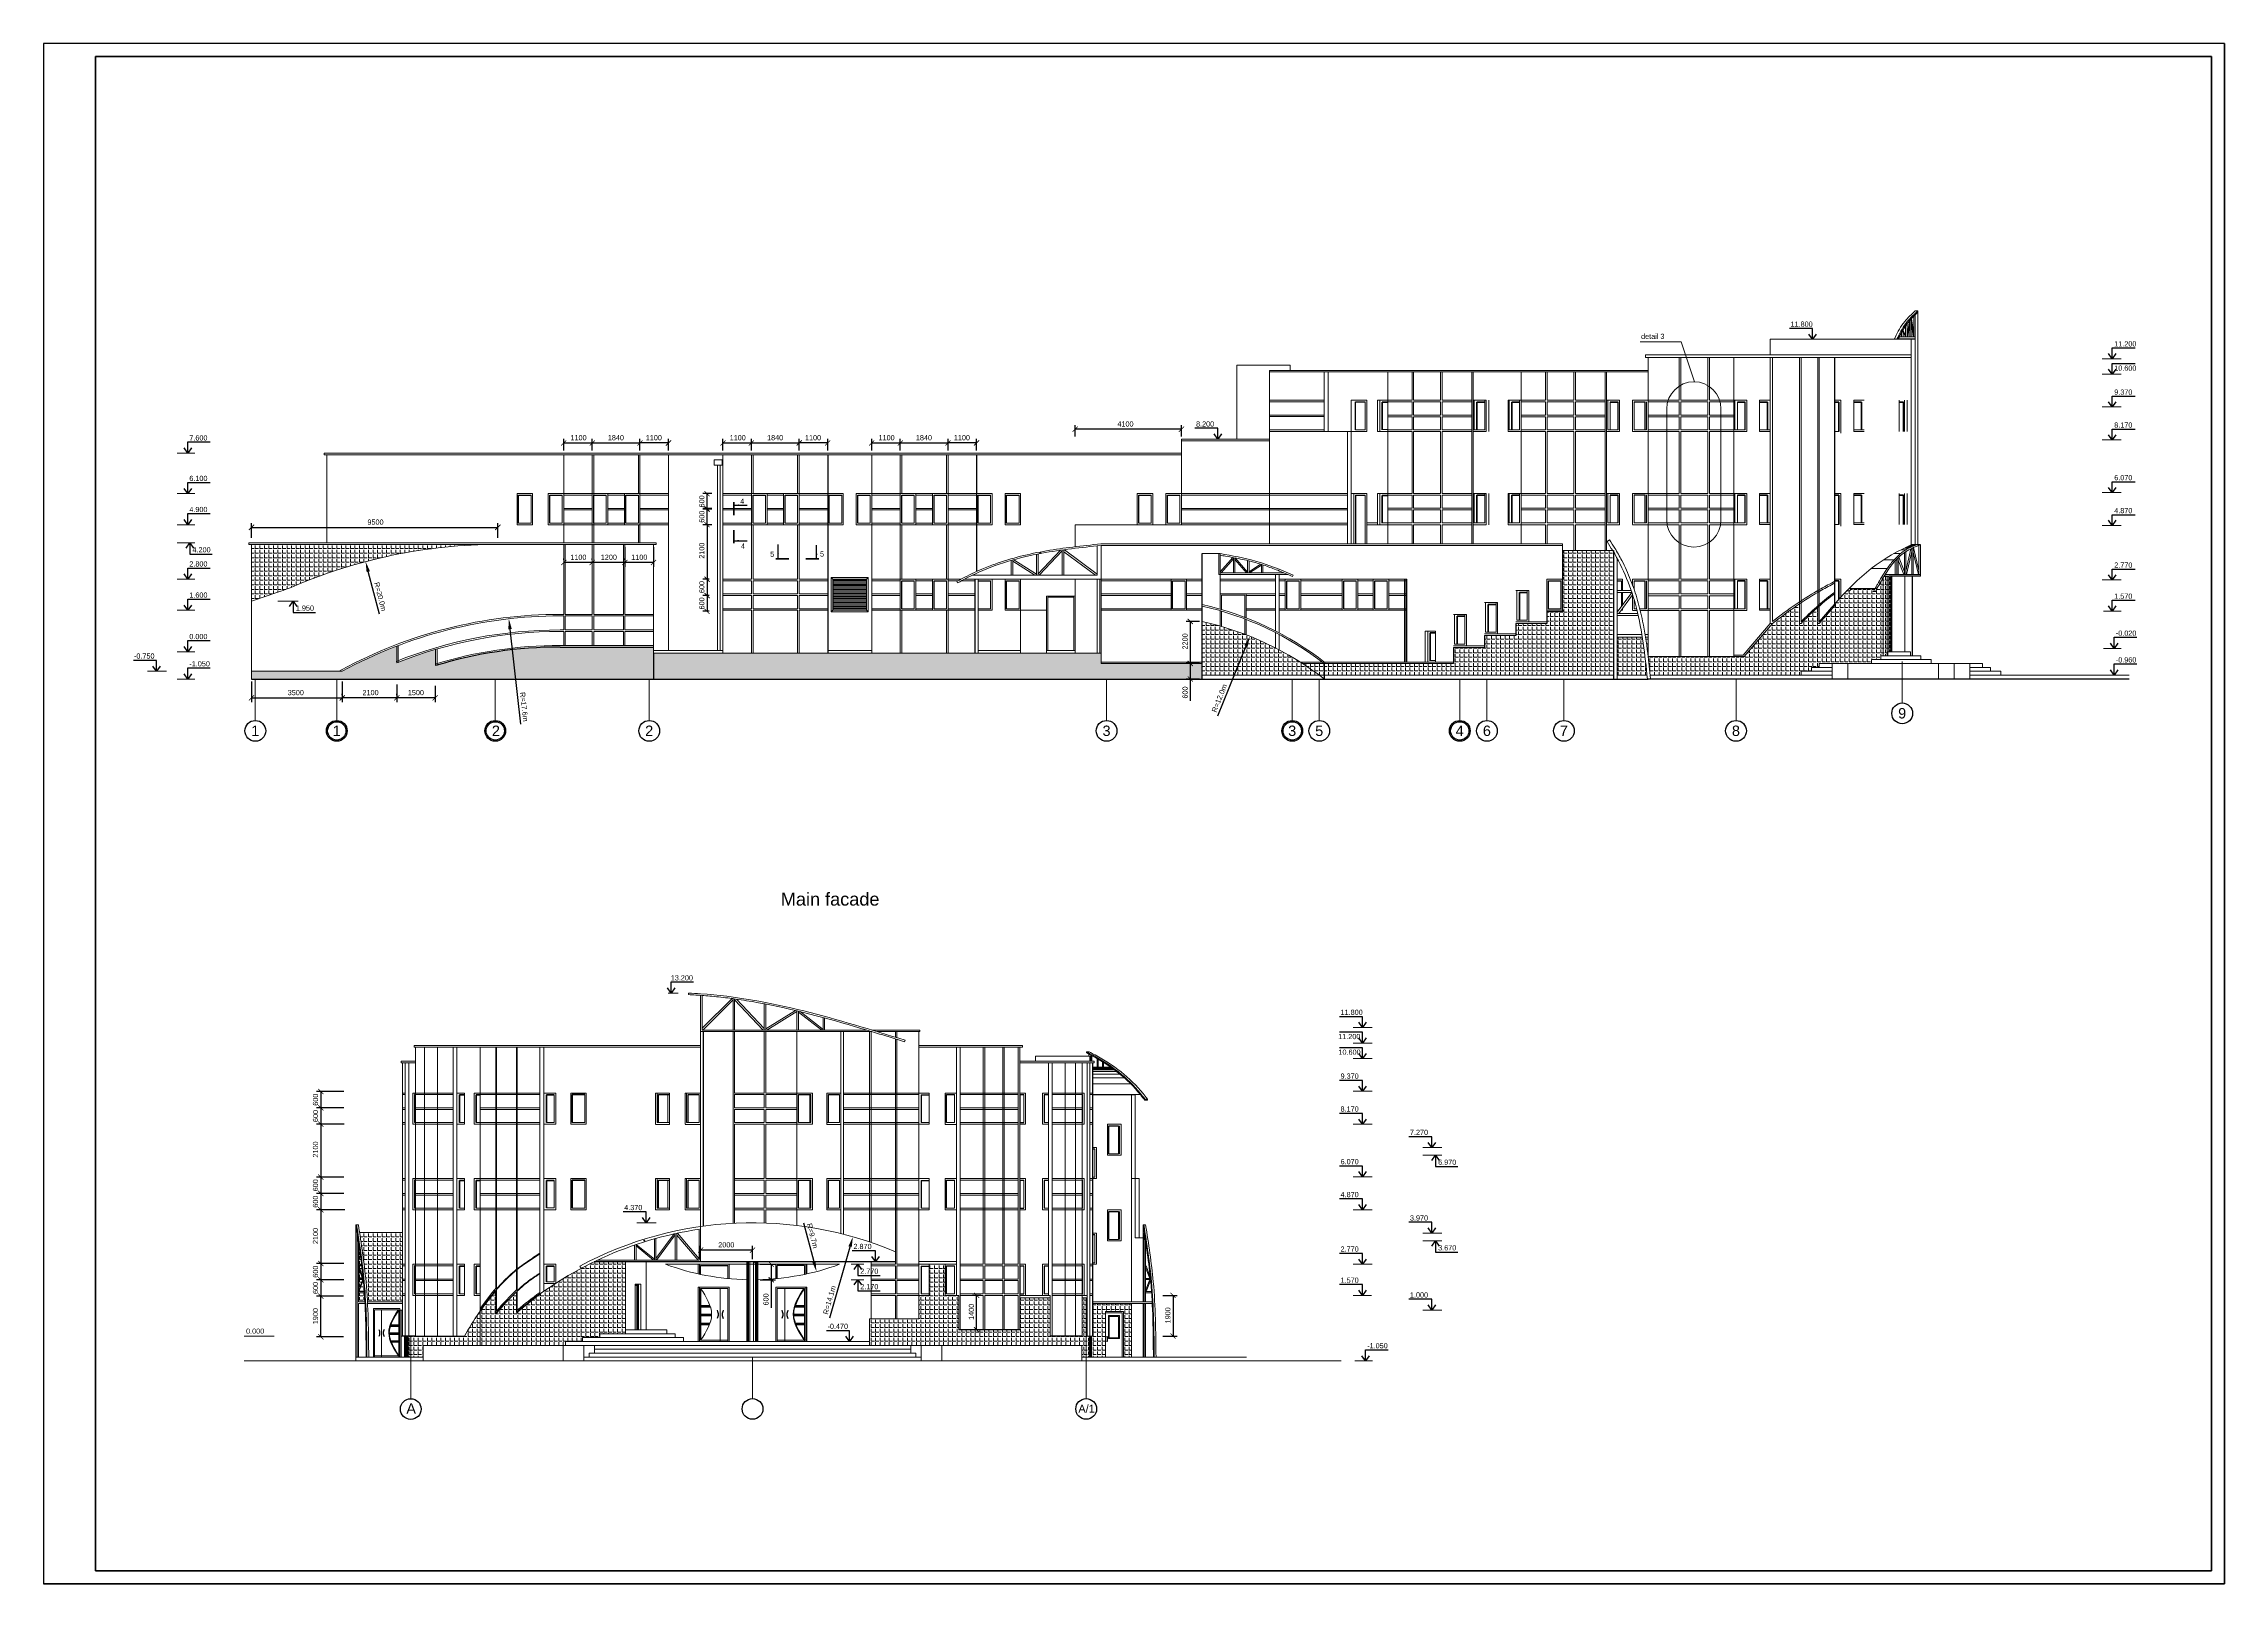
# Model space of a CAD drawing. Header units: millimetres. Extents: x -273 to 3634, y 3015 to 4572.
# Drawn here: x -273 to 568, y 3976 to 4572 of the extents above; entities that cross this region are included whole.
import ezdxf

# ---------------------------------------------------------------- set-up
doc = ezdxf.new("R2010")
doc.units = ezdxf.units.MM
doc.layers.add('@', color=250, linetype='Continuous', lineweight=60)
doc.styles.get("Standard").update_dxf_attribs({"font": 'arial.ttf', "height": 2})
doc.dimstyles.new('ISO-25', dxfattribs={"dimtxt": 2, "dimasz": 2, "dimexe": 1.6, "dimexo": 1, "dimgap": 1, "dimtad": 1, "dimdsep": 46, "dimtxsty": 'Standard', "dimblk": 'ARCHTICK', "dimcen": 2, "dimadec": 0, "dimazin": 0, "dimtfac": 1, "dimtmove": 0, "dimatfit": 3, "dimfxl": 1, "dimarcsym": 0})
pattern_1 = [(0, (-402.5253, 3013.3849), (0, 1.74625), [1.27, -0.47625]), (90, (-402.5253, 3013.3849), (-1.74625, 1e-16), [1.27, -0.47625])]

# ---------------------------------------------------------------- blocks, each defined once
blk = doc.blocks.new('_ArchTick')
at = {"color": 0, "linetype": 'ByBlock', "lineweight": 15, "const_width": 0.15}
blk.add_lwpolyline([(-0.5, -0.5), (0.5, 0.5)], dxfattribs=at)
blk = doc.blocks.new('*D29')
at = {"layer": '@', "color": 0, "lineweight": -2, "transparency": 16777216}
blk.add_line((180.01, 4312.75), (190.83, 4339.69), dxfattribs=at)
at = {"layer": '@', "color": 0, "lineweight": 15, "transparency": 16777216}
blk.add_solid([(190.21, 4339.93), (191.45, 4339.44), (192.32, 4343.4)], dxfattribs=at)
at = {"layer": 'Defpoints', "color": 0, "lineweight": 15, "transparency": 16777216}
for p in [(192.32, 4343.4), (147.62, 4232.03)]:
    blk.add_point(p, dxfattribs=at)
at = {"layer": '@', "color": 0, "lineweight": 15, "transparency": 16777216, "insert": (180.56, 4319.54), "char_height": 2, "attachment_point": 5, "rotation": 68.13076}
blk.add_mtext('R=12.0m', dxfattribs=at)
blk = doc.blocks.new('*D30')
at = {"layer": '@', "color": 0, "lineweight": -2, "transparency": 16777216}
for p, q in [((172.91, 4332.93), (167.75, 4332.93)), ((169.35, 4332.93), (169.35, 4326.93)), ((172.91, 4326.93), (167.75, 4326.93)), ((169.35, 4326.93), (169.35, 4318.51))]:
    blk.add_line(p, q, dxfattribs=at)
at = {"layer": 'Defpoints', "color": 0, "lineweight": 15, "transparency": 16777216}
for p in [(173.91, 4332.93), (169.35, 4326.93), (173.91, 4326.93)]:
    blk.add_point(p, dxfattribs=at)
at = {"layer": '@', "color": 0, "lineweight": -2, "transparency": 16777216, "xscale": 2, "yscale": 2, "zscale": 2}
for p, rotation in [((169.35, 4332.93), 90), ((169.35, 4326.93), 270)]:
    blk.add_blockref('_ArchTick', p, dxfattribs=dict(at, rotation=rotation))
at = {"layer": '@', "color": 0, "lineweight": 15, "transparency": 16777216, "insert": (167.33, 4321.72), "char_height": 2, "attachment_point": 5, "rotation": 90}
blk.add_mtext('600', dxfattribs=at)
blk = doc.blocks.new('*D31')
at = {"layer": '@', "color": 0, "lineweight": -2, "transparency": 16777216}
for p, q in [((172.91, 4349.12), (167.75, 4349.12)), ((169.35, 4349.12), (169.35, 4332.93)), ((168.35, 4332.93), (167.75, 4332.93))]:
    blk.add_line(p, q, dxfattribs=at)
at = {"layer": 'Defpoints', "color": 0, "lineweight": 15, "transparency": 16777216}
for p in [(173.91, 4349.12), (169.35, 4332.93), (169.35, 4332.93)]:
    blk.add_point(p, dxfattribs=at)
at = {"layer": '@', "color": 0, "lineweight": -2, "transparency": 16777216, "xscale": 2, "yscale": 2, "zscale": 2}
for p, rotation in [((169.35, 4349.12), 90), ((169.35, 4332.93), 270)]:
    blk.add_blockref('_ArchTick', p, dxfattribs=dict(at, rotation=rotation))
at = {"layer": '@', "color": 0, "lineweight": 15, "transparency": 16777216, "insert": (167.33, 4341.43), "char_height": 2, "attachment_point": 5, "rotation": 90}
blk.add_mtext('2200', dxfattribs=at)
blk = doc.blocks.new('*D32')
at = {"layer": '@', "color": 0, "lineweight": -2, "transparency": 16777216}
for p, q in [((124.91, 4420.43), (124.91, 4424.86)), ((165.91, 4420.43), (165.91, 4424.86)), ((165.91, 4423.26), (124.91, 4423.26))]:
    blk.add_line(p, q, dxfattribs=at)
at = {"layer": 'Defpoints', "color": 0, "lineweight": 15, "transparency": 16777216}
for p in [(124.91, 4423.26), (124.91, 4419.43), (165.91, 4419.43)]:
    blk.add_point(p, dxfattribs=at)
at = {"layer": '@', "color": 0, "lineweight": -2, "transparency": 16777216, "xscale": 2, "yscale": 2, "zscale": 2, "rotation": 180}
blk.add_blockref('_ArchTick', (124.91, 4423.26), dxfattribs=at)
at = {"layer": '@', "color": 0, "lineweight": -2, "transparency": 16777216, "xscale": 2, "yscale": 2, "zscale": 2}
blk.add_blockref('_ArchTick', (165.91, 4423.26), dxfattribs=at)
at = {"layer": '@', "color": 0, "lineweight": 15, "transparency": 16777216, "insert": (144.35, 4425.28), "char_height": 2, "attachment_point": 5}
blk.add_mtext('4100', dxfattribs=at)
blk = doc.blocks.new('*D33')
at = {"layer": '@', "color": 0, "lineweight": -2, "transparency": 16777216}
for p, q in [((75.91, 4415.03), (75.91, 4419.55)), ((86.91, 4417.95), (75.91, 4417.95)), ((86.91, 4415.03), (86.91, 4419.55))]:
    blk.add_line(p, q, dxfattribs=at)
at = {"layer": 'Defpoints', "color": 0, "lineweight": 15, "transparency": 16777216}
for p in [(75.91, 4417.95), (75.91, 4414.03), (86.91, 4414.03)]:
    blk.add_point(p, dxfattribs=at)
at = {"layer": '@', "color": 0, "lineweight": -2, "transparency": 16777216, "xscale": 2, "yscale": 2, "zscale": 2, "rotation": 180}
blk.add_blockref('_ArchTick', (75.91, 4417.95), dxfattribs=at)
at = {"layer": '@', "color": 0, "lineweight": -2, "transparency": 16777216, "xscale": 2, "yscale": 2, "zscale": 2}
blk.add_blockref('_ArchTick', (86.91, 4417.95), dxfattribs=at)
at = {"layer": '@', "color": 0, "lineweight": 15, "transparency": 16777216, "insert": (81.26, 4419.97), "char_height": 2, "attachment_point": 5}
blk.add_mtext('1100', dxfattribs=at)
blk = doc.blocks.new('*D34')
at = {"layer": '@', "color": 0, "lineweight": -2, "transparency": 16777216}
for p, q in [((57.51, 4415.03), (57.51, 4419.55)), ((57.51, 4417.95), (75.91, 4417.95)), ((75.91, 4418.95), (75.91, 4419.55))]:
    blk.add_line(p, q, dxfattribs=at)
at = {"layer": 'Defpoints', "color": 0, "lineweight": 15, "transparency": 16777216}
for p in [(75.91, 4417.95), (75.91, 4417.95), (57.51, 4414.03)]:
    blk.add_point(p, dxfattribs=at)
at = {"layer": '@', "color": 0, "lineweight": -2, "transparency": 16777216, "xscale": 2, "yscale": 2, "zscale": 2, "rotation": 180}
blk.add_blockref('_ArchTick', (57.51, 4417.95), dxfattribs=at)
at = {"layer": '@', "color": 0, "lineweight": -2, "transparency": 16777216, "xscale": 2, "yscale": 2, "zscale": 2}
blk.add_blockref('_ArchTick', (75.91, 4417.95), dxfattribs=at)
at = {"layer": '@', "color": 0, "lineweight": 15, "transparency": 16777216, "insert": (66.63, 4419.97), "char_height": 2, "attachment_point": 5}
blk.add_mtext('1840', dxfattribs=at)
blk = doc.blocks.new('*D35')
at = {"layer": '@', "color": 0, "lineweight": -2, "transparency": 16777216}
for p, q in [((46.51, 4415.03), (46.51, 4419.55)), ((46.51, 4417.95), (57.51, 4417.95)), ((57.51, 4418.95), (57.51, 4419.55))]:
    blk.add_line(p, q, dxfattribs=at)
at = {"layer": 'Defpoints', "color": 0, "lineweight": 15, "transparency": 16777216}
for p in [(57.51, 4417.95), (57.51, 4417.95), (46.51, 4414.03)]:
    blk.add_point(p, dxfattribs=at)
at = {"layer": '@', "color": 0, "lineweight": -2, "transparency": 16777216, "xscale": 2, "yscale": 2, "zscale": 2, "rotation": 180}
blk.add_blockref('_ArchTick', (46.51, 4417.95), dxfattribs=at)
at = {"layer": '@', "color": 0, "lineweight": -2, "transparency": 16777216, "xscale": 2, "yscale": 2, "zscale": 2}
blk.add_blockref('_ArchTick', (57.51, 4417.95), dxfattribs=at)
at = {"layer": '@', "color": 0, "lineweight": 15, "transparency": 16777216, "insert": (52.22, 4419.97), "char_height": 2, "attachment_point": 5}
blk.add_mtext('1100', dxfattribs=at)
blk = doc.blocks.new('*D36')
at = {"layer": '@', "color": 0, "lineweight": -2, "transparency": 16777216}
for p, q in [((0.11, 4415.03), (0.11, 4419.55)), ((0.11, 4417.95), (18.51, 4417.95)), ((18.51, 4418.95), (18.51, 4419.55))]:
    blk.add_line(p, q, dxfattribs=at)
at = {"layer": 'Defpoints', "color": 0, "lineweight": 15, "transparency": 16777216}
for p in [(18.51, 4417.95), (18.51, 4417.95), (0.11, 4414.03)]:
    blk.add_point(p, dxfattribs=at)
at = {"layer": '@', "color": 0, "lineweight": -2, "transparency": 16777216, "xscale": 2, "yscale": 2, "zscale": 2, "rotation": 180}
blk.add_blockref('_ArchTick', (0.11, 4417.95), dxfattribs=at)
at = {"layer": '@', "color": 0, "lineweight": -2, "transparency": 16777216, "xscale": 2, "yscale": 2, "zscale": 2}
blk.add_blockref('_ArchTick', (18.51, 4417.95), dxfattribs=at)
at = {"layer": '@', "color": 0, "lineweight": 15, "transparency": 16777216, "insert": (9.23, 4419.97), "char_height": 2, "attachment_point": 5}
blk.add_mtext('1840', dxfattribs=at)
blk = doc.blocks.new('*D37')
at = {"layer": '@', "color": 0, "lineweight": -2, "transparency": 16777216}
for p, q in [((-10.89, 4415.03), (-10.89, 4419.55)), ((-10.89, 4417.95), (0.11, 4417.95)), ((0.11, 4418.95), (0.11, 4419.55))]:
    blk.add_line(p, q, dxfattribs=at)
at = {"layer": 'Defpoints', "color": 0, "lineweight": 15, "transparency": 16777216}
for p in [(0.11, 4417.95), (0.11, 4417.95), (-10.89, 4414.03)]:
    blk.add_point(p, dxfattribs=at)
at = {"layer": '@', "color": 0, "lineweight": -2, "transparency": 16777216, "xscale": 2, "yscale": 2, "zscale": 2, "rotation": 180}
blk.add_blockref('_ArchTick', (-10.89, 4417.95), dxfattribs=at)
at = {"layer": '@', "color": 0, "lineweight": -2, "transparency": 16777216, "xscale": 2, "yscale": 2, "zscale": 2}
blk.add_blockref('_ArchTick', (0.11, 4417.95), dxfattribs=at)
at = {"layer": '@', "color": 0, "lineweight": 15, "transparency": 16777216, "insert": (-5.18, 4419.97), "char_height": 2, "attachment_point": 5}
blk.add_mtext('1100', dxfattribs=at)
blk = doc.blocks.new('*D38')
at = {"layer": '@', "color": 0, "lineweight": -2, "transparency": 16777216}
for p, q in [((18.51, 4415.03), (18.51, 4419.55)), ((29.51, 4417.95), (18.51, 4417.95)), ((29.51, 4415.03), (29.51, 4419.55))]:
    blk.add_line(p, q, dxfattribs=at)
at = {"layer": 'Defpoints', "color": 0, "lineweight": 15, "transparency": 16777216}
for p in [(18.51, 4417.95), (18.51, 4414.03), (29.51, 4414.03)]:
    blk.add_point(p, dxfattribs=at)
at = {"layer": '@', "color": 0, "lineweight": -2, "transparency": 16777216, "xscale": 2, "yscale": 2, "zscale": 2, "rotation": 180}
blk.add_blockref('_ArchTick', (18.51, 4417.95), dxfattribs=at)
at = {"layer": '@', "color": 0, "lineweight": -2, "transparency": 16777216, "xscale": 2, "yscale": 2, "zscale": 2}
blk.add_blockref('_ArchTick', (29.51, 4417.95), dxfattribs=at)
at = {"layer": '@', "color": 0, "lineweight": 15, "transparency": 16777216, "insert": (23.86, 4419.97), "char_height": 2, "attachment_point": 5}
blk.add_mtext('1100', dxfattribs=at)
blk = doc.blocks.new('*D39')
at = {"layer": '@', "color": 0, "lineweight": -2, "transparency": 16777216}
for p, q in [((-61.29, 4415.03), (-61.29, 4419.55)), ((-61.29, 4417.95), (-42.89, 4417.95)), ((-42.89, 4418.95), (-42.89, 4419.55))]:
    blk.add_line(p, q, dxfattribs=at)
at = {"layer": 'Defpoints', "color": 0, "lineweight": 15, "transparency": 16777216}
for p in [(-42.89, 4417.95), (-42.89, 4417.95), (-61.29, 4414.03)]:
    blk.add_point(p, dxfattribs=at)
at = {"layer": '@', "color": 0, "lineweight": -2, "transparency": 16777216, "xscale": 2, "yscale": 2, "zscale": 2, "rotation": 180}
blk.add_blockref('_ArchTick', (-61.29, 4417.95), dxfattribs=at)
at = {"layer": '@', "color": 0, "lineweight": -2, "transparency": 16777216, "xscale": 2, "yscale": 2, "zscale": 2}
blk.add_blockref('_ArchTick', (-42.89, 4417.95), dxfattribs=at)
at = {"layer": '@', "color": 0, "lineweight": 15, "transparency": 16777216, "insert": (-52.17, 4419.97), "char_height": 2, "attachment_point": 5}
blk.add_mtext('1840', dxfattribs=at)
blk = doc.blocks.new('*D40')
at = {"layer": '@', "color": 0, "lineweight": -2, "transparency": 16777216}
for p, q in [((-72.29, 4415.03), (-72.29, 4419.55)), ((-72.29, 4417.95), (-61.29, 4417.95)), ((-61.29, 4418.95), (-61.29, 4419.55))]:
    blk.add_line(p, q, dxfattribs=at)
at = {"layer": 'Defpoints', "color": 0, "lineweight": 15, "transparency": 16777216}
for p in [(-61.29, 4417.95), (-61.29, 4417.95), (-72.29, 4414.03)]:
    blk.add_point(p, dxfattribs=at)
at = {"layer": '@', "color": 0, "lineweight": -2, "transparency": 16777216, "xscale": 2, "yscale": 2, "zscale": 2, "rotation": 180}
blk.add_blockref('_ArchTick', (-72.29, 4417.95), dxfattribs=at)
at = {"layer": '@', "color": 0, "lineweight": -2, "transparency": 16777216, "xscale": 2, "yscale": 2, "zscale": 2}
blk.add_blockref('_ArchTick', (-61.29, 4417.95), dxfattribs=at)
at = {"layer": '@', "color": 0, "lineweight": 15, "transparency": 16777216, "insert": (-66.58, 4419.97), "char_height": 2, "attachment_point": 5}
blk.add_mtext('1100', dxfattribs=at)
blk = doc.blocks.new('*D41')
at = {"layer": '@', "color": 0, "lineweight": -2, "transparency": 16777216}
for p, q in [((-42.89, 4415.03), (-42.89, 4419.55)), ((-31.89, 4417.95), (-42.89, 4417.95)), ((-31.89, 4415.03), (-31.89, 4419.55))]:
    blk.add_line(p, q, dxfattribs=at)
at = {"layer": 'Defpoints', "color": 0, "lineweight": 15, "transparency": 16777216}
for p in [(-42.89, 4417.95), (-42.89, 4414.03), (-31.89, 4414.03)]:
    blk.add_point(p, dxfattribs=at)
at = {"layer": '@', "color": 0, "lineweight": -2, "transparency": 16777216, "xscale": 2, "yscale": 2, "zscale": 2, "rotation": 180}
blk.add_blockref('_ArchTick', (-42.89, 4417.95), dxfattribs=at)
at = {"layer": '@', "color": 0, "lineweight": -2, "transparency": 16777216, "xscale": 2, "yscale": 2, "zscale": 2}
blk.add_blockref('_ArchTick', (-31.89, 4417.95), dxfattribs=at)
at = {"layer": '@', "color": 0, "lineweight": 15, "transparency": 16777216, "insert": (-37.54, 4419.97), "char_height": 2, "attachment_point": 5}
blk.add_mtext('1100', dxfattribs=at)
blk = doc.blocks.new('*D42')
at = {"layer": '@', "color": 0, "lineweight": -2, "transparency": 16777216}
for p, q in [((-48.69, 4377.83), (-48.69, 4370.25)), ((-37.69, 4377.83), (-37.69, 4370.25)), ((-37.69, 4371.85), (-48.69, 4371.85))]:
    blk.add_line(p, q, dxfattribs=at)
at = {"layer": 'Defpoints', "color": 0, "lineweight": 15, "transparency": 16777216}
for p in [(-48.69, 4378.83), (-37.69, 4378.83), (-48.69, 4371.85)]:
    blk.add_point(p, dxfattribs=at)
at = {"layer": '@', "color": 0, "lineweight": -2, "transparency": 16777216, "xscale": 2, "yscale": 2, "zscale": 2, "rotation": 180}
blk.add_blockref('_ArchTick', (-48.69, 4371.85), dxfattribs=at)
at = {"layer": '@', "color": 0, "lineweight": -2, "transparency": 16777216, "xscale": 2, "yscale": 2, "zscale": 2}
blk.add_blockref('_ArchTick', (-37.69, 4371.85), dxfattribs=at)
at = {"layer": '@', "color": 0, "lineweight": 15, "transparency": 16777216, "insert": (-43.16, 4373.87), "char_height": 2, "attachment_point": 5}
blk.add_mtext('1100', dxfattribs=at)
blk = doc.blocks.new('*D43')
at = {"layer": '@', "color": 0, "lineweight": -2, "transparency": 16777216}
for p, q in [((-61.29, 4372.85), (-61.29, 4373.45)), ((-48.69, 4372.85), (-48.69, 4373.45)), ((-48.69, 4371.85), (-61.29, 4371.85))]:
    blk.add_line(p, q, dxfattribs=at)
at = {"layer": 'Defpoints', "color": 0, "lineweight": 15, "transparency": 16777216}
for p in [(-61.29, 4371.85), (-61.29, 4371.85), (-48.69, 4371.85)]:
    blk.add_point(p, dxfattribs=at)
at = {"layer": '@', "color": 0, "lineweight": -2, "transparency": 16777216, "xscale": 2, "yscale": 2, "zscale": 2, "rotation": 180}
blk.add_blockref('_ArchTick', (-61.29, 4371.85), dxfattribs=at)
at = {"layer": '@', "color": 0, "lineweight": -2, "transparency": 16777216, "xscale": 2, "yscale": 2, "zscale": 2}
blk.add_blockref('_ArchTick', (-48.69, 4371.85), dxfattribs=at)
at = {"layer": '@', "color": 0, "lineweight": 15, "transparency": 16777216, "insert": (-54.89, 4373.87), "char_height": 2, "attachment_point": 5}
blk.add_mtext('1200', dxfattribs=at)
blk = doc.blocks.new('*D44')
at = {"layer": '@', "color": 0, "lineweight": -2, "transparency": 16777216}
for p, q in [((-72.29, 4372.85), (-72.29, 4373.45)), ((-61.29, 4372.85), (-61.29, 4373.45)), ((-61.29, 4371.85), (-72.29, 4371.85))]:
    blk.add_line(p, q, dxfattribs=at)
at = {"layer": 'Defpoints', "color": 0, "lineweight": 15, "transparency": 16777216}
for p in [(-72.29, 4371.85), (-72.29, 4371.85), (-61.29, 4371.85)]:
    blk.add_point(p, dxfattribs=at)
at = {"layer": '@', "color": 0, "lineweight": -2, "transparency": 16777216, "xscale": 2, "yscale": 2, "zscale": 2, "rotation": 180}
blk.add_blockref('_ArchTick', (-72.29, 4371.85), dxfattribs=at)
at = {"layer": '@', "color": 0, "lineweight": -2, "transparency": 16777216, "xscale": 2, "yscale": 2, "zscale": 2}
blk.add_blockref('_ArchTick', (-61.29, 4371.85), dxfattribs=at)
at = {"layer": '@', "color": 0, "lineweight": 15, "transparency": 16777216, "insert": (-66.63, 4373.87), "char_height": 2, "attachment_point": 5}
blk.add_mtext('1100', dxfattribs=at)
blk = doc.blocks.new('*D45')
at = {"layer": '@', "color": 0, "lineweight": -2, "transparency": 16777216}
for p, q in [((-15.15, 4398.43), (-18.62, 4398.43)), ((-15.15, 4392.42), (-18.62, 4392.42)), ((-17.02, 4392.42), (-17.02, 4398.43))]:
    blk.add_line(p, q, dxfattribs=at)
at = {"layer": 'Defpoints', "color": 0, "lineweight": 15, "transparency": 16777216}
for p in [(-17.02, 4398.43), (-14.15, 4398.43), (-14.15, 4392.42)]:
    blk.add_point(p, dxfattribs=at)
at = {"layer": '@', "color": 0, "lineweight": -2, "transparency": 16777216, "xscale": 2, "yscale": 2, "zscale": 2}
for p, rotation in [((-17.02, 4398.43), 90), ((-17.02, 4392.42), 270)]:
    blk.add_blockref('_ArchTick', p, dxfattribs=dict(at, rotation=rotation))
at = {"layer": '@', "color": 0, "lineweight": 15, "transparency": 16777216, "insert": (-19.04, 4395.42), "char_height": 2, "attachment_point": 5, "rotation": 90}
blk.add_mtext('600', dxfattribs=at)
blk = doc.blocks.new('*D46')
at = {"layer": '@', "color": 0, "lineweight": -2, "transparency": 16777216}
for p, q in [((-15.15, 4392.62), (-18.62, 4392.62)), ((-17.02, 4386.43), (-17.02, 4392.62)), ((-15.15, 4386.43), (-18.62, 4386.43))]:
    blk.add_line(p, q, dxfattribs=at)
at = {"layer": 'Defpoints', "color": 0, "lineweight": 15, "transparency": 16777216}
for p in [(-17.02, 4392.62), (-14.15, 4392.62), (-14.15, 4386.43)]:
    blk.add_point(p, dxfattribs=at)
at = {"layer": '@', "color": 0, "lineweight": -2, "transparency": 16777216, "xscale": 2, "yscale": 2, "zscale": 2}
for p, rotation in [((-17.02, 4392.62), 90), ((-17.02, 4386.43), 270)]:
    blk.add_blockref('_ArchTick', p, dxfattribs=dict(at, rotation=rotation))
at = {"layer": '@', "color": 0, "lineweight": 15, "transparency": 16777216, "insert": (-19.04, 4389.53), "char_height": 2, "attachment_point": 5, "rotation": 90}
blk.add_mtext('600', dxfattribs=at)
blk = doc.blocks.new('*D47')
at = {"layer": '@', "color": 0, "lineweight": -2, "transparency": 16777216}
for p, q in [((-16.15, 4386.43), (-18.62, 4386.43)), ((-17.02, 4386.43), (-17.02, 4365.43)), ((-16.15, 4365.43), (-18.62, 4365.43))]:
    blk.add_line(p, q, dxfattribs=at)
at = {"layer": 'Defpoints', "color": 0, "lineweight": 15, "transparency": 16777216}
for p in [(-15.15, 4386.43), (-17.02, 4365.43), (-15.15, 4365.43)]:
    blk.add_point(p, dxfattribs=at)
at = {"layer": '@', "color": 0, "lineweight": -2, "transparency": 16777216, "xscale": 2, "yscale": 2, "zscale": 2}
for p, rotation in [((-17.02, 4386.43), 90), ((-17.02, 4365.43), 270)]:
    blk.add_blockref('_ArchTick', p, dxfattribs=dict(at, rotation=rotation))
at = {"layer": '@', "color": 0, "lineweight": 15, "transparency": 16777216, "insert": (-19.04, 4376.43), "char_height": 2, "attachment_point": 5, "rotation": 90}
blk.add_mtext('2100', dxfattribs=at)
blk = doc.blocks.new('*D48')
at = {"layer": '@', "color": 0, "lineweight": -2, "transparency": 16777216}
for p, q in [((-16.19, 4365.43), (-18.62, 4365.43)), ((-17.02, 4365.43), (-17.02, 4359.13)), ((-16.19, 4359.13), (-18.62, 4359.13))]:
    blk.add_line(p, q, dxfattribs=at)
at = {"layer": 'Defpoints', "color": 0, "lineweight": 15, "transparency": 16777216}
for p in [(-15.19, 4365.43), (-17.02, 4359.13), (-15.19, 4359.13)]:
    blk.add_point(p, dxfattribs=at)
at = {"layer": '@', "color": 0, "lineweight": -2, "transparency": 16777216, "xscale": 2, "yscale": 2, "zscale": 2}
for p, rotation in [((-17.02, 4365.43), 90), ((-17.02, 4359.13), 270)]:
    blk.add_blockref('_ArchTick', p, dxfattribs=dict(at, rotation=rotation))
at = {"layer": '@', "color": 0, "lineweight": 15, "transparency": 16777216, "insert": (-19.04, 4362.38), "char_height": 2, "attachment_point": 5, "rotation": 90}
blk.add_mtext('600', dxfattribs=at)
blk = doc.blocks.new('*D49')
at = {"layer": '@', "color": 0, "lineweight": -2, "transparency": 16777216}
for p, q in [((-16.25, 4359.13), (-18.62, 4359.13)), ((-17.02, 4359.13), (-17.02, 4353.03)), ((-16.25, 4353.03), (-18.62, 4353.03))]:
    blk.add_line(p, q, dxfattribs=at)
at = {"layer": 'Defpoints', "color": 0, "lineweight": 15, "transparency": 16777216}
for p in [(-15.25, 4359.13), (-17.02, 4353.03), (-15.25, 4353.03)]:
    blk.add_point(p, dxfattribs=at)
at = {"layer": '@', "color": 0, "lineweight": -2, "transparency": 16777216, "xscale": 2, "yscale": 2, "zscale": 2}
for p, rotation in [((-17.02, 4359.13), 90), ((-17.02, 4353.03), 270)]:
    blk.add_blockref('_ArchTick', p, dxfattribs=dict(at, rotation=rotation))
at = {"layer": '@', "color": 0, "lineweight": 15, "transparency": 16777216, "insert": (-19.04, 4356.08), "char_height": 2, "attachment_point": 5, "rotation": 90}
blk.add_mtext('600', dxfattribs=at)
blk = doc.blocks.new('*D50')
at = {"layer": '@', "color": 0, "lineweight": -2, "transparency": 16777216}
blk.add_line((-143.33, 4351.9), (-147.67, 4368.35), dxfattribs=at)
at = {"layer": '@', "color": 0, "lineweight": 15, "transparency": 16777216}
blk.add_solid([(-147.02, 4368.52), (-148.31, 4368.18), (-148.69, 4372.22)], dxfattribs=at)
at = {"layer": 'Defpoints', "color": 0, "lineweight": 15, "transparency": 16777216}
for p in [(-148.69, 4372.22), (-97.69, 4178.83)]:
    blk.add_point(p, dxfattribs=at)
at = {"layer": '@', "color": 0, "lineweight": 15, "transparency": 16777216, "insert": (-143.03, 4358.7), "char_height": 2, "attachment_point": 5, "rotation": 284.77399}
blk.add_mtext('R=20.0m', dxfattribs=at)
blk = doc.blocks.new('*D51')
at = {"layer": '@', "color": 0, "lineweight": -2, "transparency": 16777216}
blk.add_line((-88.85, 4309.51), (-92.99, 4346.18), dxfattribs=at)
at = {"layer": '@', "color": 0, "lineweight": 15, "transparency": 16777216}
blk.add_solid([(-92.33, 4346.26), (-93.65, 4346.11), (-93.44, 4350.16)], dxfattribs=at)
at = {"layer": 'Defpoints', "color": 0, "lineweight": 15, "transparency": 16777216}
for p in [(-93.44, 4350.16), (-73.69, 4175.27)]:
    blk.add_point(p, dxfattribs=at)
at = {"layer": '@', "color": 0, "lineweight": 15, "transparency": 16777216, "insert": (-87.57, 4316.2), "char_height": 2, "attachment_point": 5, "rotation": 276.44451}
blk.add_mtext('R=17.6m', dxfattribs=at)
blk = doc.blocks.new('*D52')
at = {"layer": '@', "color": 0, "lineweight": -2, "transparency": 16777216}
for p, q in [((-192.69, 4325.93), (-192.69, 4318.06)), ((-157.69, 4325.93), (-157.69, 4318.06)), ((-192.69, 4319.66), (-157.69, 4319.66))]:
    blk.add_line(p, q, dxfattribs=at)
at = {"layer": 'Defpoints', "color": 0, "lineweight": 15, "transparency": 16777216}
for p in [(-192.69, 4326.93), (-157.69, 4326.93), (-157.69, 4319.66)]:
    blk.add_point(p, dxfattribs=at)
at = {"layer": '@', "color": 0, "lineweight": -2, "transparency": 16777216, "xscale": 2, "yscale": 2, "zscale": 2, "rotation": 180}
blk.add_blockref('_ArchTick', (-192.69, 4319.66), dxfattribs=at)
at = {"layer": '@', "color": 0, "lineweight": -2, "transparency": 16777216, "xscale": 2, "yscale": 2, "zscale": 2}
blk.add_blockref('_ArchTick', (-157.69, 4319.66), dxfattribs=at)
at = {"layer": '@', "color": 0, "lineweight": 15, "transparency": 16777216, "insert": (-175.61, 4321.68), "char_height": 2, "attachment_point": 5}
blk.add_mtext('3500', dxfattribs=at)
blk = doc.blocks.new('*D53')
at = {"layer": '@', "color": 0, "lineweight": -2, "transparency": 16777216}
for p, q in [((-136.69, 4324.85), (-136.69, 4318.06)), ((-157.69, 4320.66), (-157.69, 4321.26)), ((-136.69, 4319.66), (-157.69, 4319.66))]:
    blk.add_line(p, q, dxfattribs=at)
at = {"layer": 'Defpoints', "color": 0, "lineweight": 15, "transparency": 16777216}
for p in [(-136.69, 4325.85), (-157.69, 4319.66), (-157.69, 4319.66)]:
    blk.add_point(p, dxfattribs=at)
at = {"layer": '@', "color": 0, "lineweight": -2, "transparency": 16777216, "xscale": 2, "yscale": 2, "zscale": 2, "rotation": 180}
blk.add_blockref('_ArchTick', (-157.69, 4319.66), dxfattribs=at)
at = {"layer": '@', "color": 0, "lineweight": -2, "transparency": 16777216, "xscale": 2, "yscale": 2, "zscale": 2}
blk.add_blockref('_ArchTick', (-136.69, 4319.66), dxfattribs=at)
at = {"layer": '@', "color": 0, "lineweight": 15, "transparency": 16777216, "insert": (-146.79, 4321.68), "char_height": 2, "attachment_point": 5}
blk.add_mtext('2100', dxfattribs=at)
blk = doc.blocks.new('*D54')
at = {"layer": '@', "color": 0, "lineweight": -2, "transparency": 16777216}
for p, q in [((-121.86, 4324.3), (-121.86, 4318.06)), ((-136.69, 4320.66), (-136.69, 4321.26)), ((-121.86, 4319.66), (-136.69, 4319.66))]:
    blk.add_line(p, q, dxfattribs=at)
at = {"layer": 'Defpoints', "color": 0, "lineweight": 15, "transparency": 16777216}
for p in [(-121.86, 4325.3), (-136.69, 4319.66), (-136.69, 4319.66)]:
    blk.add_point(p, dxfattribs=at)
at = {"layer": '@', "color": 0, "lineweight": -2, "transparency": 16777216, "xscale": 2, "yscale": 2, "zscale": 2, "rotation": 180}
blk.add_blockref('_ArchTick', (-136.69, 4319.66), dxfattribs=at)
at = {"layer": '@', "color": 0, "lineweight": -2, "transparency": 16777216, "xscale": 2, "yscale": 2, "zscale": 2}
blk.add_blockref('_ArchTick', (-121.86, 4319.66), dxfattribs=at)
at = {"layer": '@', "color": 0, "lineweight": 15, "transparency": 16777216, "insert": (-129.3, 4321.68), "char_height": 2, "attachment_point": 5}
blk.add_mtext('1500', dxfattribs=at)
blk = doc.blocks.new('*D55')
at = {"layer": '@', "color": 0, "lineweight": -2, "transparency": 16777216}
for p, q in [((-192.69, 4381.43), (-192.69, 4387.01)), ((-192.69, 4385.41), (-97.69, 4385.41)), ((-97.69, 4381.43), (-97.69, 4387.01))]:
    blk.add_line(p, q, dxfattribs=at)
at = {"layer": 'Defpoints', "color": 0, "lineweight": 15, "transparency": 16777216}
for p in [(-97.69, 4385.41), (-192.69, 4380.43), (-97.69, 4380.43)]:
    blk.add_point(p, dxfattribs=at)
at = {"layer": '@', "color": 0, "lineweight": -2, "transparency": 16777216, "xscale": 2, "yscale": 2, "zscale": 2, "rotation": 180}
blk.add_blockref('_ArchTick', (-192.69, 4385.41), dxfattribs=at)
at = {"layer": '@', "color": 0, "lineweight": -2, "transparency": 16777216, "xscale": 2, "yscale": 2, "zscale": 2}
blk.add_blockref('_ArchTick', (-97.69, 4385.41), dxfattribs=at)
at = {"layer": '@', "color": 0, "lineweight": 15, "transparency": 16777216, "insert": (-144.87, 4387.43), "char_height": 2, "attachment_point": 5}
blk.add_mtext('9500', dxfattribs=at)
blk = doc.blocks.new('*D56')
at = {"layer": '@', "color": 0, "lineweight": -2, "transparency": 16777216}
for p, q in [((-19.48, 4103.25), (-19.48, 4108.3)), ((0.52, 4106.7), (-19.48, 4106.7)), ((0.52, 4103.25), (0.52, 4108.3))]:
    blk.add_line(p, q, dxfattribs=at)
at = {"layer": 'Defpoints', "color": 0, "lineweight": 15, "transparency": 16777216}
for p in [(-19.48, 4106.7), (-19.48, 4102.25), (0.52, 4102.25)]:
    blk.add_point(p, dxfattribs=at)
at = {"layer": '@', "color": 0, "lineweight": -2, "transparency": 16777216, "xscale": 2, "yscale": 2, "zscale": 2, "rotation": 180}
blk.add_blockref('_ArchTick', (-19.48, 4106.7), dxfattribs=at)
at = {"layer": '@', "color": 0, "lineweight": -2, "transparency": 16777216, "xscale": 2, "yscale": 2, "zscale": 2}
blk.add_blockref('_ArchTick', (0.52, 4106.7), dxfattribs=at)
at = {"layer": '@', "color": 0, "lineweight": 15, "transparency": 16777216, "insert": (-9.59, 4108.73), "char_height": 2, "attachment_point": 5}
blk.add_mtext('2000', dxfattribs=at)
blk = doc.blocks.new('*D57')
at = {"layer": '@', "color": 0, "lineweight": -2, "transparency": 16777216}
for p, q in [((158.73, 4089.25), (164.31, 4089.25)), ((162.71, 4089.25), (162.71, 4073.55)), ((158.73, 4073.55), (164.31, 4073.55))]:
    blk.add_line(p, q, dxfattribs=at)
at = {"layer": 'Defpoints', "color": 0, "lineweight": 15, "transparency": 16777216}
for p in [(157.73, 4089.25), (157.73, 4073.55), (162.71, 4073.55)]:
    blk.add_point(p, dxfattribs=at)
at = {"layer": '@', "color": 0, "lineweight": -2, "transparency": 16777216, "xscale": 2, "yscale": 2, "zscale": 2}
for p, rotation in [((162.71, 4089.25), 90), ((162.71, 4073.55), 270)]:
    blk.add_blockref('_ArchTick', p, dxfattribs=dict(at, rotation=rotation))
at = {"layer": '@', "color": 0, "lineweight": 15, "transparency": 16777216, "insert": (160.69, 4081.54), "char_height": 2, "attachment_point": 5, "rotation": 90}
blk.add_mtext('1900', dxfattribs=at)
blk = doc.blocks.new('*D58')
at = {"layer": '@', "color": 0, "lineweight": -2, "transparency": 16777216}
for p, q in [((88.52, 4089.25), (85.36, 4089.25)), ((86.96, 4075.95), (86.96, 4089.25)), ((88.52, 4075.95), (85.36, 4075.95))]:
    blk.add_line(p, q, dxfattribs=at)
at = {"layer": 'Defpoints', "color": 0, "lineweight": 15, "transparency": 16777216}
for p in [(86.96, 4089.25), (89.52, 4089.25), (89.52, 4075.95)]:
    blk.add_point(p, dxfattribs=at)
at = {"layer": '@', "color": 0, "lineweight": -2, "transparency": 16777216, "xscale": 2, "yscale": 2, "zscale": 2}
for p, rotation in [((86.96, 4089.25), 90), ((86.96, 4075.95), 270)]:
    blk.add_blockref('_ArchTick', p, dxfattribs=dict(at, rotation=rotation))
at = {"layer": '@', "color": 0, "lineweight": 15, "transparency": 16777216, "insert": (84.94, 4082.89), "char_height": 2, "attachment_point": 5, "rotation": 90}
blk.add_mtext('1400', dxfattribs=at)
blk = doc.blocks.new('*D59')
at = {"layer": '@', "color": 0, "lineweight": -2, "transparency": 16777216}
for p, q in [((3.52, 4101.25), (9.33, 4101.25)), ((7.73, 4101.25), (7.73, 4095.27)), ((3.52, 4095.27), (9.33, 4095.27)), ((7.73, 4095.27), (7.73, 4084.46))]:
    blk.add_line(p, q, dxfattribs=at)
at = {"layer": 'Defpoints', "color": 0, "lineweight": 15, "transparency": 16777216}
for p in [(2.52, 4101.25), (7.73, 4101.25), (2.52, 4095.27)]:
    blk.add_point(p, dxfattribs=at)
at = {"layer": '@', "color": 0, "lineweight": -2, "transparency": 16777216, "xscale": 2, "yscale": 2, "zscale": 2}
for p, rotation in [((7.73, 4101.25), 90), ((7.73, 4095.27), 270)]:
    blk.add_blockref('_ArchTick', p, dxfattribs=dict(at, rotation=rotation))
at = {"layer": '@', "color": 0, "lineweight": 15, "transparency": 16777216, "insert": (5.71, 4087.67), "char_height": 2, "attachment_point": 5, "rotation": 90}
blk.add_mtext('600', dxfattribs=at)
blk = doc.blocks.new('*D60')
at = {"layer": '@', "color": 0, "lineweight": -2, "transparency": 16777216}
blk.add_line((20.23, 4117.25), (24.16, 4102.3), dxfattribs=at)
at = {"layer": '@', "color": 0, "lineweight": 15, "transparency": 16777216}
blk.add_solid([(24.8, 4102.47), (23.51, 4102.13), (25.18, 4098.43)], dxfattribs=at)
at = {"layer": 'Defpoints', "color": 0, "lineweight": 15, "transparency": 16777216}
for p in [(0.52, 4192.25), (25.18, 4098.43)]:
    blk.add_point(p, dxfattribs=at)
at = {"layer": '@', "color": 0, "lineweight": 15, "transparency": 16777216, "insert": (23.64, 4112.22), "char_height": 2, "attachment_point": 5, "rotation": 284.72495}
blk.add_mtext('R=9.7m', dxfattribs=at)
blk = doc.blocks.new('*D61')
at = {"layer": '@', "color": 0, "lineweight": -2, "transparency": 16777216}
blk.add_line((30.32, 4080.63), (38.13, 4107.98), dxfattribs=at)
at = {"layer": '@', "color": 0, "lineweight": 15, "transparency": 16777216}
blk.add_solid([(37.49, 4108.16), (38.77, 4107.8), (39.23, 4111.83)], dxfattribs=at)
at = {"layer": 'Defpoints', "color": 0, "lineweight": 15, "transparency": 16777216}
for p in [(39.23, 4111.83), (0.52, 3976.25)]:
    blk.add_point(p, dxfattribs=at)
at = {"layer": '@', "color": 0, "lineweight": 15, "transparency": 16777216, "insert": (30.18, 4087.44), "char_height": 2, "attachment_point": 5, "rotation": 74.06583}
blk.add_mtext('R=14.1m', dxfattribs=at)
blk = doc.blocks.new('*D62')
at = {"layer": '@', "color": 0, "lineweight": -2, "transparency": 16777216}
for p, q in [((-157.19, 4088.95), (-167.59, 4088.95)), ((-165.99, 4073.25), (-165.99, 4088.95)), ((-157.19, 4073.25), (-167.59, 4073.25))]:
    blk.add_line(p, q, dxfattribs=at)
at = {"layer": 'Defpoints', "color": 0, "lineweight": 15, "transparency": 16777216}
for p in [(-165.99, 4088.95), (-156.19, 4088.95), (-156.19, 4073.25)]:
    blk.add_point(p, dxfattribs=at)
at = {"layer": '@', "color": 0, "lineweight": -2, "transparency": 16777216, "xscale": 2, "yscale": 2, "zscale": 2}
for p, rotation in [((-165.99, 4088.95), 90), ((-165.99, 4073.25), 270)]:
    blk.add_blockref('_ArchTick', p, dxfattribs=dict(at, rotation=rotation))
at = {"layer": '@', "color": 0, "lineweight": 15, "transparency": 16777216, "insert": (-168.01, 4081.23), "char_height": 2, "attachment_point": 5, "rotation": 90}
blk.add_mtext('1900', dxfattribs=at)
blk = doc.blocks.new('*D63')
at = {"layer": '@', "color": 0, "lineweight": -2, "transparency": 16777216}
for p, q in [((-157.14, 4095.25), (-167.59, 4095.25)), ((-166.99, 4088.95), (-167.59, 4088.95)), ((-165.99, 4095.25), (-165.99, 4088.95))]:
    blk.add_line(p, q, dxfattribs=at)
at = {"layer": 'Defpoints', "color": 0, "lineweight": 15, "transparency": 16777216}
for p in [(-165.99, 4088.95), (-165.99, 4088.95), (-156.14, 4095.25)]:
    blk.add_point(p, dxfattribs=at)
at = {"layer": '@', "color": 0, "lineweight": -2, "transparency": 16777216, "xscale": 2, "yscale": 2, "zscale": 2}
for p, rotation in [((-165.99, 4095.25), 90), ((-165.99, 4088.95), 270)]:
    blk.add_blockref('_ArchTick', p, dxfattribs=dict(at, rotation=rotation))
at = {"layer": '@', "color": 0, "lineweight": 15, "transparency": 16777216, "insert": (-168.01, 4092.1), "char_height": 2, "attachment_point": 5, "rotation": 90}
blk.add_mtext('600', dxfattribs=at)
blk = doc.blocks.new('*D64')
at = {"layer": '@', "color": 0, "lineweight": -2, "transparency": 16777216}
for p, q in [((-157.14, 4101.55), (-167.59, 4101.55)), ((-165.99, 4101.55), (-165.99, 4095.25)), ((-166.99, 4095.25), (-167.59, 4095.25))]:
    blk.add_line(p, q, dxfattribs=at)
at = {"layer": 'Defpoints', "color": 0, "lineweight": 15, "transparency": 16777216}
for p in [(-156.14, 4101.55), (-165.99, 4095.25), (-165.99, 4095.25)]:
    blk.add_point(p, dxfattribs=at)
at = {"layer": '@', "color": 0, "lineweight": -2, "transparency": 16777216, "xscale": 2, "yscale": 2, "zscale": 2}
for p, rotation in [((-165.99, 4101.55), 90), ((-165.99, 4095.25), 270)]:
    blk.add_blockref('_ArchTick', p, dxfattribs=dict(at, rotation=rotation))
at = {"layer": '@', "color": 0, "lineweight": 15, "transparency": 16777216, "insert": (-168.01, 4098.4), "char_height": 2, "attachment_point": 5, "rotation": 90}
blk.add_mtext('600', dxfattribs=at)
blk = doc.blocks.new('*D65')
at = {"layer": '@', "color": 0, "lineweight": -2, "transparency": 16777216}
for p, q in [((-156.76, 4122.25), (-167.59, 4122.25)), ((-165.99, 4122.25), (-165.99, 4101.55)), ((-166.99, 4101.55), (-167.59, 4101.55))]:
    blk.add_line(p, q, dxfattribs=at)
at = {"layer": 'Defpoints', "color": 0, "lineweight": 15, "transparency": 16777216}
for p in [(-155.76, 4122.25), (-165.99, 4101.55), (-165.99, 4101.55)]:
    blk.add_point(p, dxfattribs=at)
at = {"layer": '@', "color": 0, "lineweight": -2, "transparency": 16777216, "xscale": 2, "yscale": 2, "zscale": 2}
for p, rotation in [((-165.99, 4122.25), 90), ((-165.99, 4101.55), 270)]:
    blk.add_blockref('_ArchTick', p, dxfattribs=dict(at, rotation=rotation))
at = {"layer": '@', "color": 0, "lineweight": 15, "transparency": 16777216, "insert": (-168.01, 4112.15), "char_height": 2, "attachment_point": 5, "rotation": 90}
blk.add_mtext('2100', dxfattribs=at)
blk = doc.blocks.new('*D66')
at = {"layer": '@', "color": 0, "lineweight": -2, "transparency": 16777216}
for p, q in [((-157.14, 4134.85), (-167.59, 4134.85)), ((-165.99, 4134.85), (-165.99, 4128.55)), ((-166.99, 4128.55), (-167.59, 4128.55))]:
    blk.add_line(p, q, dxfattribs=at)
at = {"layer": 'Defpoints', "color": 0, "lineweight": 15, "transparency": 16777216}
for p in [(-156.14, 4134.85), (-165.99, 4128.55), (-165.99, 4128.55)]:
    blk.add_point(p, dxfattribs=at)
at = {"layer": '@', "color": 0, "lineweight": -2, "transparency": 16777216, "xscale": 2, "yscale": 2, "zscale": 2}
for p, rotation in [((-165.99, 4134.85), 90), ((-165.99, 4128.55), 270)]:
    blk.add_blockref('_ArchTick', p, dxfattribs=dict(at, rotation=rotation))
at = {"layer": '@', "color": 0, "lineweight": 15, "transparency": 16777216, "insert": (-168.01, 4131.7), "char_height": 2, "attachment_point": 5, "rotation": 90}
blk.add_mtext('600', dxfattribs=at)
blk = doc.blocks.new('*D67')
at = {"layer": '@', "color": 0, "lineweight": -2, "transparency": 16777216}
for p, q in [((-157.14, 4128.55), (-167.59, 4128.55)), ((-166.99, 4122.25), (-167.59, 4122.25)), ((-165.99, 4128.55), (-165.99, 4122.25))]:
    blk.add_line(p, q, dxfattribs=at)
at = {"layer": 'Defpoints', "color": 0, "lineweight": 15, "transparency": 16777216}
for p in [(-165.99, 4122.25), (-165.99, 4122.25), (-156.14, 4128.55)]:
    blk.add_point(p, dxfattribs=at)
at = {"layer": '@', "color": 0, "lineweight": -2, "transparency": 16777216, "xscale": 2, "yscale": 2, "zscale": 2}
for p, rotation in [((-165.99, 4128.55), 90), ((-165.99, 4122.25), 270)]:
    blk.add_blockref('_ArchTick', p, dxfattribs=dict(at, rotation=rotation))
at = {"layer": '@', "color": 0, "lineweight": 15, "transparency": 16777216, "insert": (-168.01, 4125.4), "char_height": 2, "attachment_point": 5, "rotation": 90}
blk.add_mtext('600', dxfattribs=at)
blk = doc.blocks.new('*D68')
at = {"layer": '@', "color": 0, "lineweight": -2, "transparency": 16777216}
for p, q in [((-157.14, 4161.55), (-167.59, 4161.55)), ((-166.99, 4155.25), (-167.59, 4155.25)), ((-165.99, 4161.55), (-165.99, 4155.25))]:
    blk.add_line(p, q, dxfattribs=at)
at = {"layer": 'Defpoints', "color": 0, "lineweight": 15, "transparency": 16777216}
for p in [(-165.99, 4155.25), (-165.99, 4155.25), (-156.14, 4161.55)]:
    blk.add_point(p, dxfattribs=at)
at = {"layer": '@', "color": 0, "lineweight": -2, "transparency": 16777216, "xscale": 2, "yscale": 2, "zscale": 2}
for p, rotation in [((-165.99, 4161.55), 90), ((-165.99, 4155.25), 270)]:
    blk.add_blockref('_ArchTick', p, dxfattribs=dict(at, rotation=rotation))
at = {"layer": '@', "color": 0, "lineweight": 15, "transparency": 16777216, "insert": (-168.01, 4158.4), "char_height": 2, "attachment_point": 5, "rotation": 90}
blk.add_mtext('600', dxfattribs=at)
blk = doc.blocks.new('*D69')
at = {"layer": '@', "color": 0, "lineweight": -2, "transparency": 16777216}
for p, q in [((-157.14, 4167.85), (-167.59, 4167.85)), ((-165.99, 4167.85), (-165.99, 4161.55)), ((-166.99, 4161.55), (-167.59, 4161.55))]:
    blk.add_line(p, q, dxfattribs=at)
at = {"layer": 'Defpoints', "color": 0, "lineweight": 15, "transparency": 16777216}
for p in [(-156.14, 4167.85), (-165.99, 4161.55), (-165.99, 4161.55)]:
    blk.add_point(p, dxfattribs=at)
at = {"layer": '@', "color": 0, "lineweight": -2, "transparency": 16777216, "xscale": 2, "yscale": 2, "zscale": 2}
for p, rotation in [((-165.99, 4167.85), 90), ((-165.99, 4161.55), 270)]:
    blk.add_blockref('_ArchTick', p, dxfattribs=dict(at, rotation=rotation))
at = {"layer": '@', "color": 0, "lineweight": 15, "transparency": 16777216, "insert": (-168.01, 4164.7), "char_height": 2, "attachment_point": 5, "rotation": 90}
blk.add_mtext('600', dxfattribs=at)
blk = doc.blocks.new('*D70')
at = {"layer": '@', "color": 0, "lineweight": -2, "transparency": 16777216}
for p, q in [((-156.99, 4155.25), (-167.59, 4155.25)), ((-165.99, 4155.25), (-165.99, 4134.85)), ((-166.99, 4134.85), (-167.59, 4134.85))]:
    blk.add_line(p, q, dxfattribs=at)
at = {"layer": 'Defpoints', "color": 0, "lineweight": 15, "transparency": 16777216}
for p in [(-155.99, 4155.25), (-165.99, 4134.85), (-165.99, 4134.85)]:
    blk.add_point(p, dxfattribs=at)
at = {"layer": '@', "color": 0, "lineweight": -2, "transparency": 16777216, "xscale": 2, "yscale": 2, "zscale": 2}
for p, rotation in [((-165.99, 4155.25), 90), ((-165.99, 4134.85), 270)]:
    blk.add_blockref('_ArchTick', p, dxfattribs=dict(at, rotation=rotation))
at = {"layer": '@', "color": 0, "lineweight": 15, "transparency": 16777216, "insert": (-168.01, 4145.48), "char_height": 2, "attachment_point": 5, "rotation": 90}
blk.add_mtext('2100', dxfattribs=at)

msp = doc.modelspace()

# ---------------------------------------------------------------- hatches: boundary and pattern name
at = {"layer": '@', "lineweight": 15}
h = msp.add_hatch(dxfattribs=at)
h.set_pattern_fill('ANGLE', color=0, scale=0.25, style=0)
h.set_pattern_definition(pattern_1)
edge = h.paths.add_edge_path()
edge.add_line((-97.686, 4378.829), (-192.686, 4378.829))
edge.add_line((-192.686, 4378.829), (-192.686, 4356.929))
edge.add_spline(control_points=[(-192.686, 4356.929), (-189.688, 4357.933), (-184.569, 4359.647), (-179.494, 4361.484), (-177.396, 4362.259)], knot_values=[0, 0, 0, 0, 9.4858805, 16.1933013, 16.1933013, 16.1933013, 16.1933013], degree=3, periodic=0)
edge.add_arc((-97.686, 4178.829), 200, 90, 113.487609, ccw=False)
h = msp.add_hatch(dxfattribs=at)
h.set_pattern_fill('ANGLE', color=0, scale=0.25, style=0)
h.set_pattern_definition(pattern_1)
h.paths.add_polyline_path([(332.517, 4376.429), (312.851, 4376.429), (312.851, 4365.429), (312.851, 4353.429), (312.851, 4352.929), (306.851, 4352.929), (306.851, 4348.929), (306.851, 4348.329), (299.851, 4348.329), (294.851, 4348.329), (294.851, 4344.329), (294.851, 4343.729), (287.851, 4343.729), (282.851, 4343.729), (282.851, 4339.729), (282.851, 4339.129), (275.851, 4339.129), (270.851, 4339.129), (270.851, 4332.929), (221.226, 4332.929), (221.11, 4332.777), (221.11, 4328.429), (332.517, 4328.429)])
h = msp.add_hatch(dxfattribs=at)
h.set_pattern_fill('ANGLE', color=0, scale=0.25, style=0)
h.set_pattern_definition(pattern_1)
edge = h.paths.add_edge_path()
edge.add_spline(control_points=[(345.49, 4328.429), (344.974, 4333.321), (344.437, 4338.209), (343.676, 4343.055)], knot_values=[1.5041543, 1.5041543, 1.5041543, 1.5041543, 16.2206558, 16.2206558, 16.2206558, 16.2206558], degree=3, periodic=0)
edge.add_line((343.676, 4343.055), (343.516, 4343.055))
edge.add_line((343.516, 4343.055), (334.017, 4343.055))
edge.add_line((334.017, 4343.055), (334.017, 4328.429))
edge.add_line((334.017, 4328.429), (345.49, 4328.429))
edge = h.paths.add_edge_path()
edge.add_line((345.914, 4343.055), (344.891, 4343.055))
edge.add_spline(control_points=[(344.891, 4343.055), (345.215, 4340.971), (345.499, 4338.882), (346.102, 4334.005), (346.403, 4331.215), (346.697, 4328.429)], knot_values=[1.3778797, 1.3778797, 1.3778797, 1.3778797, 7.6581209, 7.6581209, 16.0337217, 16.0337217, 16.0337217, 16.0337217], degree=3, periodic=0)
edge.add_line((345.898, 4335.629), (345.914, 4335.629))
edge.add_line((345.914, 4335.629), (345.914, 4343.055))
edge = h.paths.add_edge_path()
edge.add_line((411.914, 4332.929), (416.914, 4332.929))
edge.add_line((416.914, 4332.929), (422.914, 4332.929))
edge.add_line((422.914, 4332.929), (432.092, 4332.929))
edge.add_line((432.092, 4332.929), (432.092, 4334.429))
edge.add_line((432.092, 4334.429), (435.691, 4334.429))
edge.add_line((435.691, 4334.429), (435.691, 4335.929))
edge.add_line((435.691, 4335.929), (438.329, 4335.929))
edge.add_line((438.329, 4335.929), (438.329, 4337.429))
edge.add_line((438.329, 4337.429), (438.714, 4337.429))
edge.add_line((438.714, 4337.429), (438.714, 4366.629))
edge.add_line((438.714, 4366.629), (436.914, 4366.629))
edge.add_spline(control_points=[(436.914, 4366.629), (435.936, 4365.035), (435.044, 4363.43), (434.152, 4361.825)], knot_values=[18.7737305, 18.7737305, 18.7737305, 18.7737305, 24.3155915, 24.3155915, 24.3155915, 24.3155915], degree=3, periodic=0)
edge.add_line((434.152, 4361.825), (433.615, 4360.676))
edge.add_line((433.615, 4360.676), (432.872, 4360.676))
edge.add_line((432.872, 4360.676), (433.475, 4361.825))
edge.add_line((433.475, 4361.825), (424.31, 4361.825))
edge.add_line((424.31, 4361.825), (423.547, 4360.872))
edge.add_line((423.547, 4360.872), (422.49, 4360.872))
edge.add_spline(control_points=[(422.49, 4360.872), (421.723, 4360.078), (420.964, 4359.274), (420.211, 4358.46)], knot_values=[30.8880389, 30.8880389, 30.8880389, 30.8880389, 34.1683063, 34.1683063, 34.1683063, 34.1683063], degree=3, periodic=0)
edge.add_spline(control_points=[(420.211, 4358.46), (419.974, 4358.204), (419.738, 4357.947), (419.502, 4357.689)], knot_values=[34.1683063, 34.1683063, 34.1683063, 34.1683063, 35.2012692, 35.2012692, 35.2012692, 35.2012692], degree=3, periodic=0)
edge.add_spline(control_points=[(419.502, 4357.689), (418.97, 4357.107), (418.441, 4356.521), (417.914, 4355.931)], knot_values=[35.2012692, 35.2012692, 35.2012692, 35.2012692, 37.5324929, 37.5324929, 37.5324929, 37.5324929], degree=3, periodic=0)
edge.add_line((417.914, 4355.931), (417.914, 4355.257))
edge.add_spline(control_points=[(417.914, 4355.257), (415.892, 4352.979), (413.903, 4350.654), (411.914, 4348.329)], knot_values=[38.4188332, 38.4188332, 38.4188332, 38.4188332, 47.3908182, 47.3908182, 47.3908182, 47.3908182], degree=3, periodic=0)
edge.add_line((411.914, 4348.329), (411.314, 4348.329))
edge.add_line((411.314, 4348.329), (411.314, 4354.576))
edge.add_arc((469.408, 4288.658), 87.865, 131.390123, 137.224638)
edge.add_line((404.914, 4348.329), (404.314, 4348.329))
edge.add_line((404.314, 4348.329), (404.314, 4355.942))
edge.add_arc((485.413, 4234.23), 146.256, 123.676709, 128.727301)
edge.add_line((393.914, 4348.329), (382.914, 4335.629))
edge.add_line((382.914, 4335.629), (378.914, 4335.629))
edge.add_line((378.914, 4335.629), (368.914, 4335.629))
edge.add_line((368.914, 4335.629), (357.914, 4335.629))
edge.add_line((357.914, 4335.629), (345.898, 4335.629))
edge.add_spline(control_points=[(344.891, 4343.055), (345.215, 4340.971), (345.499, 4338.882), (346.102, 4334.005), (346.403, 4331.215), (346.697, 4328.429)], knot_values=[1.3778797, 1.3778797, 1.3778797, 1.3778797, 7.6581209, 7.6581209, 16.0337217, 16.0337217, 16.0337217, 16.0337217], degree=3, periodic=0)
edge.add_line((346.697, 4328.429), (404.914, 4328.429))
edge.add_line((404.914, 4328.429), (404.914, 4329.929))
edge.add_line((404.914, 4329.929), (408.914, 4329.929))
edge.add_line((408.914, 4329.929), (408.914, 4331.429))
edge.add_line((408.914, 4331.429), (411.914, 4331.429))
edge.add_line((411.914, 4331.429), (411.914, 4332.929))
h = msp.add_hatch(dxfattribs=at)
h.set_pattern_fill('ANGLE', color=0, scale=0.25, style=0)
h.set_pattern_definition(pattern_1)
h.paths.add_polyline_path([(439.457, 4366.629), (438.914, 4366.629), (438.714, 4366.629), (438.714, 4337.429), (439.457, 4337.429)])
h.paths.add_polyline_path([(439.914, 4366.629), (439.457, 4366.629), (439.457, 4337.429), (439.914, 4337.429)])
h = msp.add_hatch(dxfattribs=at)
h.set_pattern_fill('ANGLE', color=0, scale=0.25, style=0)
h.set_pattern_definition(pattern_1)
h.paths.add_polyline_path([(173.914, 4349.117), (173.914, 4336.929), (173.914, 4328.429), (219.087, 4328.429, 0.1046443)])
h.paths.add_polyline_path([(220.914, 4332.929), (212.58, 4332.929, -0.0164875), (219.087, 4328.429), (220.914, 4328.429)])
h = msp.add_hatch(dxfattribs=at)
h.set_pattern_fill('ANGLE', color=0, scale=0.25, style=0)
h.set_pattern_definition(pattern_1)
h.paths.add_polyline_path([(-37.686, 4336.929), (-37.686, 4339.268), (-73.686, 4339.268, 0.0743947), (-121.686, 4332.087), (-121.686, 4338.351, 0.0233533), (-136.686, 4333.164), (-136.686, 4339.606, 0.0328799), (-157.686, 4329.929), (-192.686, 4329.929), (-192.686, 4326.929), (-37.686, 4326.929)])
h = msp.add_hatch(dxfattribs=at)
h.set_pattern_fill('ANGLE', color=0, scale=0.25, style=0)
h.set_pattern_definition(pattern_1)
h.paths.add_polyline_path([(173.914, 4326.929), (173.914, 4332.929), (134.914, 4332.929), (134.914, 4336.929), (-37.686, 4336.929), (-37.686, 4326.929)])
h = msp.add_hatch(dxfattribs=at)
h.set_pattern_fill('ANGLE', color=0, scale=0.25, style=0)
h.set_pattern_definition(pattern_1)
edge = h.paths.add_edge_path()
edge.add_line((-134.48, 4113.445), (-151.014, 4113.445))
edge.add_spline(control_points=[(-151.014, 4113.445), (-150.039, 4107.145), (-148.733, 4098.264), (-148.114, 4089.324), (-147.976, 4086.726)], knot_values=[3.0323442, 3.0323442, 3.0323442, 3.0323442, 22.1357286, 29.9451581, 29.9451581, 29.9451581, 29.9451581], degree=3, periodic=0)
edge.add_line((-147.976, 4086.726), (-134.48, 4086.726))
edge.add_line((-134.48, 4086.726), (-134.48, 4113.445))
edge = h.paths.add_edge_path()
edge.add_line((-151.48, 4100.932), (-150.229, 4100.932))
edge.add_spline(control_points=[(-150.229, 4100.932), (-150.601, 4103.942), (-151.029, 4106.948), (-151.48, 4109.951)], knot_values=[6.5631918, 6.5631918, 6.5631918, 6.5631918, 15.6673677, 15.6673677, 15.6673677, 15.6673677], degree=3, periodic=0)
edge.add_line((-151.48, 4109.951), (-151.48, 4100.932))
edge = h.paths.add_edge_path()
edge.add_line((-150.188, 4100.598), (-151.297, 4100.598))
edge.add_line((-151.297, 4100.598), (-149.698, 4096.239))
edge.add_spline(control_points=[(-149.698, 4096.239), (-149.846, 4097.694), (-150.01, 4099.146), (-150.188, 4100.598)], knot_values=[16.0040137, 16.0040137, 16.0040137, 16.0040137, 20.3933235, 20.3933235, 20.3933235, 20.3933235], degree=3, periodic=0)
h.paths.add_polyline_path([(-151.48, 4095.766), (-149.92, 4095.766), (-151.48, 4100.02)])
h.paths.add_polyline_path([(-151.48, 4091.171), (-149.81, 4095.374), (-151.48, 4095.374)])
edge = h.paths.add_edge_path()
edge.add_line((-151.243, 4090.746), (-149.225, 4090.746))
edge.add_spline(control_points=[(-149.225, 4090.746), (-149.315, 4092.001), (-149.428, 4093.404), (-149.558, 4094.806), (-149.573, 4094.956)], knot_values=[21.6844941, 21.6844941, 21.6844941, 21.6844941, 25.4623589, 25.9135934, 25.9135934, 25.9135934, 25.9135934], degree=3, periodic=0)
edge.add_line((-149.573, 4094.956), (-151.243, 4090.746))
edge = h.paths.add_edge_path()
edge.add_spline(control_points=[(-148.976, 4086.726), (-149.038, 4087.892), (-149.108, 4089.058), (-149.188, 4090.223)], knot_values=[26.4387806, 26.4387806, 26.4387806, 26.4387806, 29.9451581, 29.9451581, 29.9451581, 29.9451581], degree=3, periodic=0)
edge.add_line((-149.188, 4090.223), (-151.48, 4090.223))
edge.add_line((-151.48, 4090.223), (-151.48, 4086.726))
edge.add_line((-151.48, 4086.726), (-148.976, 4086.726))
h.paths.add_polyline_path([(-133.687, 4065.445), (-133.557, 4065.445), (-133.557, 4073.545), (-133.687, 4073.545)])
h.paths.add_polyline_path([(-133.557, 4065.445), (-133.48, 4065.445), (-133.48, 4073.545), (-133.557, 4073.545)])
h.paths.add_polyline_path([(-133.18, 4073.545), (-133.48, 4073.545), (-133.48, 4065.445), (-133.18, 4065.445)])
h.paths.add_polyline_path([(-132.689, 4073.545), (-133.18, 4073.545), (-133.18, 4065.445), (-132.689, 4065.445)])
h.paths.add_polyline_path([(-131.38, 4073.545), (-132.689, 4073.545), (-132.689, 4065.445), (-131.38, 4065.445)])
h.paths.add_polyline_path([(-126.48, 4069.945), (-104.483, 4069.945), (-104.483, 4083.256, 0.0235939), (-110.582, 4073.545), (-129.48, 4073.545), (-131.38, 4073.545), (-131.38, 4065.445), (-126.48, 4065.445)])
h = msp.add_hatch(dxfattribs=at)
h.set_pattern_fill('ANGLE', color=0, scale=0.25, style=0)
h.set_pattern_definition(pattern_1)
h.paths.add_polyline_path([(-64.995, 4072.945), (-58.343, 4072.945), (-58.343, 4074.445), (-48.48, 4074.445), (-48.48, 4102.245), (-60.505, 4102.245, 0.0642343), (-90.483, 4082.634), (-90.483, 4090.621, 0.0239454), (-98.483, 4082.168), (-98.483, 4091.169, 0.020428), (-104.483, 4083.256), (-104.483, 4069.945), (-71.646, 4069.945), (-71.646, 4071.445), (-64.995, 4071.445)])
h = msp.add_hatch(color=0, dxfattribs=at)
edge = h.paths.add_edge_path()
edge.add_line((-1.28, 4102.245), (-1.48, 4102.245))
edge.add_line((-1.48, 4102.245), (-1.48, 4101.948))
edge.add_spline(control_points=[(-1.48, 4101.948), (-1.413, 4101.97), (-1.346, 4101.991), (-1.28, 4102.012)], knot_values=[0.4152821, 0.4152821, 0.4152821, 0.4152821, 0.6119041, 0.6119041, 0.6119041, 0.6119041], degree=3, periodic=0)
edge.add_line((-1.28, 4102.012), (-1.28, 4102.245))
edge = h.paths.add_edge_path()
edge.add_spline(control_points=[(-1.28, 4102.012), (-1.18, 4102.043), (-1.079, 4102.073), (-0.98, 4102.101)], knot_values=[0.6119041, 0.6119041, 0.6119041, 0.6119041, 0.9085958, 0.9085958, 0.9085958, 0.9085958], degree=3, periodic=0)
edge.add_line((-0.98, 4102.101), (-0.98, 4102.245))
edge.add_line((-0.98, 4102.245), (-1.28, 4102.245))
edge.add_line((-1.28, 4102.245), (-1.28, 4102.012))
edge = h.paths.add_edge_path()
edge.add_spline(control_points=[(-0.98, 4102.101), (-0.755, 4102.163), (-0.532, 4102.214), (-0.314, 4102.245)], knot_values=[0.9085958, 0.9085958, 0.9085958, 0.9085958, 1.5795492, 1.5795492, 1.5795492, 1.5795492], degree=3, periodic=0)
edge.add_line((-0.314, 4102.245), (-0.98, 4102.245))
edge.add_line((-0.98, 4102.245), (-0.98, 4102.101))
edge = h.paths.add_edge_path()
edge.add_spline(control_points=[(0.52, 4102.245), (1.06, 4102.15), (1.55, 4101.834), (2.02, 4101.427)], knot_values=[2.4636967, 2.4636967, 2.4636967, 2.4636967, 4.2491977, 4.2491977, 4.2491977, 4.2491977], degree=3, periodic=0)
edge.add_line((2.02, 4101.427), (2.02, 4102.245))
edge.add_line((2.02, 4102.245), (0.52, 4102.245))
edge = h.paths.add_edge_path()
edge.add_spline(control_points=[(2.02, 4101.427), (2.121, 4101.339), (2.221, 4101.248), (2.32, 4101.153)], knot_values=[4.2491977, 4.2491977, 4.2491977, 4.2491977, 4.6326566, 4.6326566, 4.6326566, 4.6326566], degree=3, periodic=0)
edge.add_line((2.32, 4101.153), (2.32, 4102.245))
edge.add_line((2.32, 4102.245), (2.02, 4102.245))
edge.add_line((2.02, 4102.245), (2.02, 4101.427))
edge = h.paths.add_edge_path()
edge.add_spline(control_points=[(2.32, 4101.153), (2.387, 4101.089), (2.454, 4101.024), (2.52, 4100.958)], knot_values=[4.6326566, 4.6326566, 4.6326566, 4.6326566, 4.8913365, 4.8913365, 4.8913365, 4.8913365], degree=3, periodic=0)
edge.add_line((2.52, 4100.958), (2.52, 4102.245))
edge.add_line((2.52, 4102.245), (2.32, 4102.245))
edge.add_line((2.32, 4102.245), (2.32, 4101.153))
h = msp.add_hatch(dxfattribs=at)
h.set_pattern_fill('ANGLE', color=0, scale=0.25, style=0)
h.set_pattern_definition(pattern_1)
h.paths.add_polyline_path([(80.086, 4089.245), (79.12, 4089.245), (79.12, 4089.169), (74.791, 4089.169), (74.791, 4089.845), (74.791, 4101.245), (68.62, 4101.245), (68.62, 4100.545), (68.62, 4089.845), (68.62, 4089.245), (64.62, 4089.245), (64.62, 4080.245), (45.62, 4080.245), (45.62, 4069.945), (127.52, 4069.945), (127.52, 4065.445), (129.192, 4065.445), (129.192, 4073.545), (129.192, 4088.245), (127.62, 4088.245), (127.62, 4073.545), (116.12, 4073.545), (115.356, 4073.545), (115.356, 4088.245), (114.62, 4088.245), (112.322, 4088.245), (105.783, 4088.245), (103.62, 4088.245), (103.62, 4075.945), (80.62, 4075.945), (80.086, 4075.945)])
h.paths.add_polyline_path([(130.494, 4073.545), (129.62, 4073.545), (129.62, 4088.245), (129.192, 4088.245), (129.192, 4073.545), (129.192, 4065.445), (130.494, 4065.445)])
h.paths.add_polyline_path([(130.877, 4073.545), (130.494, 4073.545), (130.494, 4065.445), (130.877, 4065.445)])
h.paths.add_polyline_path([(131.043, 4073.545), (130.877, 4073.545), (130.877, 4065.445), (131.043, 4065.445)])
h.paths.add_polyline_path([(131.143, 4073.545), (131.043, 4073.545), (131.043, 4065.445), (131.143, 4065.445)])
h = msp.add_hatch(dxfattribs=at)
h.set_pattern_fill('ANGLE', color=0, scale=0.25, style=0)
h.set_pattern_definition(pattern_1)
h.paths.add_polyline_path([(146.62, 4086.126), (131.62, 4086.126), (131.62, 4073.545), (131.143, 4073.545), (131.143, 4065.445), (136.62, 4065.445), (136.62, 4082.984), (143.62, 4082.984), (143.62, 4065.445), (146.62, 4065.445)])

# ---------------------------------------------------------------- linework, layer by layer
at = {"layer": '@', "color": 0, "lineweight": 30}
for p, q in [((-272.864, 4571.956), (-272.864, 3977.956)), ((568.136, 4571.956), (-272.864, 4571.956)), ((568.136, 3977.956), (568.136, 4571.956)), ((568.136, 4571.956), (568.136, 3977.956)), ((448.914, 4457.929), (442.255, 4457.929)), ((417.914, 4355.257), (417.914, 4450.929)), ((233.014, 4433.829), (236.814, 4433.829)), ((233.014, 4423.029), (233.014, 4433.829)), ((334.314, 4423.029), (334.314, 4433.729)), ((340.514, 4433.829), (344.714, 4433.829)), ((344.714, 4423.029), (344.714, 4433.829)), ((383.314, 4423.029), (383.314, 4433.729)), ((29.514, 4413.429), (29.514, 4339.429)), ((86.914, 4413.429), (86.914, 4368.384)), ((-89.686, 4387.029), (-89.686, 4397.829)), ((-89.686, 4397.829), (-84.886, 4397.829)), ((-77.686, 4387.029), (-77.686, 4397.829)), ((-77.686, 4397.829), (-72.886, 4397.829)), ((-60.686, 4397.829), (-55.886, 4397.829)), ((-60.686, 4387.029), (-60.686, 4397.829)), ((-48.286, 4387.029), (-48.286, 4397.829)), ((-48.286, 4397.829), (-43.486, 4397.829)), ((0.714, 4397.829), (5.514, 4397.829)), ((0.714, 4387.029), (0.714, 4397.829)), ((13.114, 4387.029), (13.114, 4397.829)), ((13.114, 4397.829), (17.914, 4397.829)), ((30.114, 4397.829), (34.914, 4397.829)), ((30.114, 4387.029), (30.114, 4397.829)), ((41.114, 4397.829), (45.914, 4397.829)), ((41.114, 4387.029), (41.114, 4397.829)), ((58.114, 4397.829), (62.914, 4397.829)), ((58.114, 4387.029), (58.114, 4397.829)), ((70.514, 4397.829), (75.314, 4397.829)), ((70.514, 4387.029), (70.514, 4397.829)), ((87.514, 4397.829), (92.314, 4397.829)), ((87.514, 4387.029), (87.514, 4397.829)), ((98.514, 4397.829), (103.314, 4397.829)), ((98.514, 4387.029), (98.514, 4397.829)), ((149.514, 4387.029), (149.514, 4397.829)), ((149.514, 4397.829), (154.314, 4397.829)), ((160.514, 4397.829), (165.314, 4397.829)), ((160.514, 4387.029), (160.514, 4397.829)), ((233.014, 4397.829), (233.014, 4379.026)), ((233.014, 4397.829), (236.814, 4397.829)), ((334.314, 4387.106), (334.314, 4397.806)), ((340.514, 4397.906), (344.714, 4397.906)), ((344.714, 4387.106), (344.714, 4397.906)), ((383.314, 4387.106), (383.314, 4397.806)), ((173.914, 4349.117), (173.914, 4375.266)), ((312.851, 4376.429), (312.851, 4365.429)), ((332.517, 4376.429), (332.517, 4326.929)), ((449.129, 4378.589), (447.296, 4378.589)), ((450.914, 4378.629), (447.381, 4378.629)), ((31.514, 4365.429), (31.514, 4353.429)), ((31.514, 4365.429), (44.514, 4365.429)), ((58.114, 4364.829), (62.914, 4364.829)), ((58.114, 4354.029), (58.114, 4364.829)), ((70.514, 4364.829), (75.314, 4364.829)), ((70.514, 4354.029), (70.514, 4364.829)), ((86.309, 4365.331), (86.309, 4336.929)), ((87.514, 4364.829), (92.314, 4364.829)), ((98.514, 4354.029), (98.514, 4364.829)), ((98.514, 4364.829), (103.314, 4364.829)), ((162.514, 4364.829), (167.314, 4364.829)), ((162.514, 4354.029), (162.514, 4364.829)), ((206.514, 4354.029), (206.514, 4364.829)), ((206.514, 4364.829), (211.314, 4364.829)), ((228.514, 4364.829), (233.314, 4364.829)), ((228.514, 4354.029), (228.514, 4364.829)), ((240.514, 4354.029), (240.514, 4364.829)), ((240.514, 4364.829), (245.314, 4364.829)), ((307.451, 4364.829), (312.251, 4364.829)), ((307.451, 4354.029), (307.451, 4364.829)), ((312.851, 4353.429), (312.851, 4365.429)), ((340.514, 4364.829), (344.714, 4364.829)), ((344.714, 4354.029), (344.714, 4364.829)), ((436.914, 4366.629), (438.914, 4366.629)), ((450.914, 4366.629), (438.914, 4366.629)), ((447.914, 4335.929), (447.914, 4366.629)), ((334.017, 4364.738), (335.605, 4364.738)), ((335.605, 4364.738), (335.605, 4361.049)), ((335.605, 4360.249), (335.605, 4354.874)), ((383.314, 4354.029), (383.314, 4364.729)), ((173.914, 4336.929), (173.914, 4349.117)), ((294.851, 4348.329), (294.851, 4344.329)), ((306.851, 4352.929), (306.851, 4348.929)), ((306.851, 4348.929), (306.851, 4348.329)), ((312.851, 4353.429), (312.851, 4352.929)), ((335.605, 4353.611), (335.605, 4353.429)), ((282.851, 4343.729), (282.851, 4339.729)), ((282.851, 4339.729), (282.851, 4339.129)), ((294.851, 4344.329), (294.851, 4343.729)), ((-73.686, 4339.268), (-37.686, 4339.268)), ((-37.686, 4336.929), (-37.686, 4326.929)), ((-37.686, 4336.929), (-37.686, 4326.929)), ((29.514, 4339.429), (29.514, 4336.929)), ((173.914, 4326.929), (173.914, 4336.929)), ((270.851, 4339.129), (270.851, 4332.929)), ((-192.686, 4326.929), (345.914, 4326.929)), ((531.47, 4326.929), (345.914, 4326.929)), ((-18.38, 4115.973), (-18.38, 4190.945)), ((131.62, 4178.945), (131.62, 4073.545)), ((131.62, 4177.297), (138.525, 4177.297)), ((-129.48, 4166.645), (-129.812, 4166.645)), ((-129.812, 4166.645), (-129.812, 4155.845)), ((-35.68, 4155.845), (-35.68, 4166.645)), ((-35.68, 4166.645), (-31.48, 4166.645)), ((-24.28, 4155.845), (-24.28, 4166.645)), ((-24.28, 4166.645), (-20.08, 4166.645)), ((18.22, 4155.845), (18.22, 4166.645)), ((18.22, 4166.645), (23.02, 4166.645)), ((29.82, 4155.845), (29.82, 4166.645)), ((29.82, 4166.645), (34.02, 4166.645)), ((65.62, 4166.545), (65.62, 4155.845)), ((65.62, 4166.545), (68.62, 4166.545)), ((75.391, 4155.845), (75.391, 4166.645)), ((75.391, 4166.645), (78.411, 4166.645)), ((103.62, 4166.645), (105.096, 4166.645)), ((103.62, 4166.645), (103.62, 4155.845)), ((113.032, 4166.545), (113.032, 4155.845)), ((114.62, 4166.545), (113.032, 4166.545)), ((127.62, 4166.645), (127.62, 4155.845)), ((131.62, 4166.645), (148.12, 4166.645)), ((103.62, 4155.845), (105.096, 4155.845)), ((137.993, 4143.845), (137.993, 4154.645)), ((137.993, 4154.645), (141.638, 4154.645)), ((132.52, 4145.645), (131.62, 4145.645)), ((131.634, 4145.645), (131.634, 4134.845)), ((-129.812, 4133.645), (-129.812, 4122.845)), ((-129.48, 4133.645), (-129.812, 4133.645)), ((-35.68, 4122.845), (-35.68, 4133.645)), ((-35.68, 4133.645), (-31.48, 4133.645)), ((-24.28, 4122.845), (-24.28, 4133.645)), ((-24.28, 4133.645), (-20.08, 4133.645)), ((18.22, 4122.845), (18.22, 4133.645)), ((18.22, 4133.645), (23.02, 4133.645)), ((29.82, 4122.845), (29.82, 4133.645)), ((29.82, 4133.645), (34.02, 4133.645)), ((65.62, 4133.545), (65.62, 4122.845)), ((65.62, 4133.545), (68.62, 4133.545)), ((75.391, 4122.845), (75.391, 4133.645)), ((75.391, 4133.645), (78.411, 4133.645)), ((103.62, 4133.645), (103.62, 4122.845)), ((103.62, 4133.645), (105.096, 4133.645)), ((113.032, 4133.545), (113.032, 4122.845)), ((114.62, 4133.545), (113.032, 4133.545)), ((127.62, 4133.645), (127.62, 4122.845)), ((103.62, 4122.845), (105.096, 4122.845)), ((137.993, 4121.645), (141.638, 4121.645)), ((137.993, 4110.845), (137.993, 4121.645)), ((132.52, 4112.645), (131.62, 4112.645)), ((131.634, 4112.645), (131.634, 4101.845)), ((-129.812, 4100.645), (-129.812, 4089.845)), ((-129.48, 4100.645), (-129.812, 4100.645)), ((-60.505, 4102.245), (55.62, 4102.245)), ((-19.48, 4100.745), (-8.98, 4100.745)), ((-19.48, 4097.33), (-19.48, 4100.745)), ((-1.48, 4071.445), (-1.48, 4102.245)), ((2.52, 4071.445), (2.52, 4102.245)), ((20.52, 4100.745), (10.02, 4100.745)), ((10.02, 4095.712), (10.02, 4100.745)), ((65.62, 4100.545), (65.62, 4089.845)), ((65.62, 4100.545), (68.62, 4100.545)), ((75.391, 4089.845), (75.391, 4100.645)), ((75.391, 4100.645), (78.411, 4100.645)), ((103.62, 4100.645), (103.62, 4089.845)), ((103.62, 4100.645), (105.096, 4100.645)), ((113.032, 4100.545), (113.032, 4089.845)), ((114.62, 4100.545), (113.032, 4100.545)), ((127.62, 4100.645), (127.62, 4089.845)), ((-19.48, 4091.945), (-19.48, 4071.945)), ((103.62, 4089.845), (105.096, 4089.845)), ((-129.48, 4073.545), (-134.48, 4073.545)), ((-129.48, 4073.545), (-110.582, 4073.545)), ((80.62, 4075.945), (80.086, 4075.945)), ((103.62, 4075.945), (80.62, 4075.945)), ((116.12, 4073.545), (115.356, 4073.545)), ((127.62, 4073.545), (116.12, 4073.545)), ((131.143, 4073.545), (131.143, 4065.445)), ((137.039, 4073.38), (137.285, 4073.38)), ((137.285, 4071.475), (137.039, 4071.475)), ((137.285, 4073.38), (137.285, 4071.475)), ((-272.864, 3977.956), (568.136, 3977.956)), ((568.136, 3977.956), (-272.864, 3977.956))]:
    msp.add_line(p, q, dxfattribs=at)
at = {"layer": '@', "color": 0, "lineweight": 50}
for p, q in [((-252.864, 4566.956), (-252.864, 3982.956)), ((-252.864, 4566.956), (563.136, 4566.956)), ((563.136, 4566.956), (563.136, 3982.956)), ((243.338, 4433.729), (245.478, 4433.729)), ((243.338, 4433.729), (243.338, 4423.106)), ((279.878, 4433.729), (279.878, 4423.029)), ((279.878, 4433.729), (282.878, 4433.729)), ((293.314, 4433.729), (293.314, 4423.029)), ((293.314, 4433.729), (296.314, 4433.729)), ((331.314, 4433.729), (334.314, 4433.729)), ((380.314, 4433.729), (383.314, 4433.729)), ((391.914, 4433.729), (388.914, 4433.729)), ((391.914, 4433.729), (391.914, 4423.029)), ((417.914, 4433.729), (419.502, 4433.729)), ((419.502, 4433.729), (419.502, 4422.421)), ((428.211, 4433.729), (425.211, 4433.729)), ((428.211, 4433.729), (428.211, 4423.029)), ((442.768, 4433.738), (444.357, 4433.738)), ((444.357, 4433.738), (444.357, 4422.429)), ((-6.711, 4395.144), (-6.711, 4390.144)), ((243.338, 4397.729), (243.338, 4387.106)), ((243.338, 4397.729), (245.478, 4397.729)), ((279.878, 4397.806), (279.878, 4387.106)), ((279.878, 4397.806), (282.878, 4397.806)), ((293.314, 4397.806), (293.314, 4387.106)), ((293.314, 4397.806), (296.314, 4397.806)), ((331.314, 4397.806), (334.314, 4397.806)), ((380.314, 4397.806), (383.314, 4397.806)), ((391.914, 4397.806), (388.914, 4397.806)), ((391.914, 4397.806), (391.914, 4387.106)), ((417.914, 4397.806), (419.502, 4397.806)), ((419.502, 4397.806), (419.502, 4386.497)), ((428.211, 4397.806), (425.211, 4397.806)), ((428.211, 4397.806), (428.211, 4387.106)), ((442.768, 4397.814), (444.357, 4397.814)), ((444.357, 4397.814), (444.357, 4386.506)), ((-6.711, 4384.284), (-6.711, 4379.284)), ((9.523, 4373.218), (14.523, 4373.218)), ((21.108, 4373.218), (26.108, 4373.218)), ((296.251, 4360.306), (299.251, 4360.306)), ((296.251, 4360.306), (296.251, 4349.606)), ((380.314, 4364.729), (383.314, 4364.729)), ((391.914, 4364.729), (388.914, 4364.729)), ((391.914, 4364.729), (391.914, 4354.029)), ((417.914, 4364.729), (419.502, 4364.729)), ((419.502, 4364.729), (419.502, 4357.689)), ((272.251, 4351.106), (272.251, 4340.406)), ((272.251, 4351.106), (275.251, 4351.106)), ((284.251, 4355.706), (284.251, 4345.006)), ((284.251, 4355.706), (287.251, 4355.706)), ((261.814, 4344.729), (261.814, 4334.106)), ((261.814, 4344.729), (263.954, 4344.729)), ((-112.483, 4166.545), (-110.557, 4166.545)), ((-112.483, 4166.545), (-112.483, 4155.845)), ((-106.071, 4166.545), (-106.071, 4155.845)), ((-104.483, 4166.545), (-106.071, 4166.545)), ((-78.986, 4166.545), (-78.986, 4155.945)), ((-78.986, 4166.545), (-75.986, 4166.545)), ((-68.986, 4155.845), (-68.986, 4166.645)), ((-68.986, 4166.645), (-64.186, 4166.645)), ((-112.483, 4133.545), (-112.483, 4122.845)), ((-112.483, 4133.545), (-110.557, 4133.545)), ((-106.071, 4133.545), (-106.071, 4122.845)), ((-104.483, 4133.545), (-106.071, 4133.545)), ((-78.986, 4133.545), (-78.986, 4122.945)), ((-78.986, 4133.545), (-75.986, 4133.545)), ((-68.986, 4122.845), (-68.986, 4133.645)), ((-68.986, 4133.645), (-64.186, 4133.645)), ((-112.483, 4100.545), (-112.483, 4089.845)), ((-112.483, 4100.545), (-110.557, 4100.545)), ((-106.071, 4100.545), (-106.071, 4089.845)), ((-104.483, 4100.545), (-106.071, 4100.545)), ((-78.986, 4100.545), (-78.986, 4094.499)), ((-78.986, 4100.545), (-75.986, 4100.545)), ((-19.48, 4084.87), (-15.75, 4084.87)), ((-19.48, 4081.445), (-15.249, 4081.445)), ((20.52, 4081.445), (16.289, 4081.445)), ((20.52, 4084.87), (16.79, 4084.87)), ((-135.925, 4074.341), (-139.688, 4074.341)), ((-135.925, 4077.387), (-139.242, 4077.387)), ((-135.925, 4071.294), (-138.95, 4071.294)), ((-19.48, 4078.02), (-16.079, 4078.02)), ((20.52, 4078.02), (17.119, 4078.02)), ((563.136, 3982.956), (-252.864, 3982.956))]:
    msp.add_line(p, q, dxfattribs=at)
at = {"layer": '@', "color": 0, "lineweight": 15}
for p, q in [((447.341, 4465.796), (447.341, 4458.929)), ((447.498, 4465.943), (448.341, 4459.894)), ((448.341, 4466.815), (448.341, 4458.929)), ((449.914, 4468.929), (448.914, 4468.929)), ((448.914, 4378.629), (448.914, 4467.371)), ((449.914, 4378.629), (449.914, 4468.929)), ((392.914, 4457.929), (440.831, 4457.929)), ((392.914, 4456.929), (392.914, 4457.929)), ((440.831, 4457.929), (442.255, 4457.929)), ((442.255, 4457.929), (448.914, 4457.929)), ((448.914, 4458.929), (442.716, 4458.929)), ((443.623, 4460.688), (443.623, 4458.929)), ((444.19, 4461.639), (445.195, 4459.526)), ((444.196, 4461.673), (444.196, 4458.929)), ((444.197, 4460.871), (445.115, 4458.931)), ((445.196, 4463.196), (445.196, 4458.929)), ((445.768, 4463.968), (445.768, 4458.929)), ((445.778, 4459.253), (446.642, 4465.028)), ((446.018, 4458.929), (446.768, 4464.093)), ((446.768, 4465.171), (446.768, 4458.929)), ((447.341, 4465.116), (448.164, 4458.941)), ((447.381, 4456.929), (447.381, 4457.929)), ((342.785, 4456.971), (358.593, 4456.971)), ((392.914, 4451.929), (344.914, 4451.929)), ((344.914, 4451.929), (344.914, 4450.929)), ((344.914, 4450.929), (392.914, 4450.929)), ((345.914, 4335.629), (345.914, 4450.929)), ((357.914, 4441.376), (357.914, 4450.929)), ((358.514, 4441.376), (358.514, 4450.929)), ((358.593, 4456.971), (363.779, 4441.555)), ((368.914, 4441.376), (368.914, 4450.929)), ((369.514, 4441.376), (369.514, 4450.929)), ((378.914, 4450.929), (378.914, 4354.629)), ((392.914, 4451.929), (392.914, 4456.929)), ((392.914, 4451.929), (447.381, 4451.929)), ((392.914, 4348.329), (392.914, 4450.929)), ((392.914, 4450.929), (447.381, 4450.929)), ((393.914, 4349.131), (393.914, 4450.929)), ((404.314, 4450.929), (404.314, 4348.329)), ((404.914, 4450.929), (404.914, 4348.976)), ((411.314, 4450.929), (411.314, 4348.329)), ((411.914, 4450.929), (411.914, 4349.03)), ((447.381, 4378.629), (447.381, 4456.929)), ((521.016, 4450.429), (528.35, 4450.429)), ((207.885, 4447.981), (187.277, 4447.981)), ((187.277, 4447.981), (187.277, 4419.429)), ((199.914, 4419.429), (199.914, 4445.929)), ((199.914, 4445.929), (345.914, 4445.929)), ((199.914, 4445.429), (345.914, 4445.429)), ((207.885, 4445.929), (207.885, 4447.981)), ((220.914, 4422.429), (220.914, 4445.429)), ((222.478, 4445.429), (222.478, 4422.429)), ((245.478, 4445.429), (245.478, 4379.026)), ((254.878, 4445.429), (254.878, 4434.429)), ((255.478, 4445.429), (255.478, 4434.429)), ((265.878, 4445.429), (265.878, 4434.429)), ((266.478, 4445.429), (266.478, 4434.429)), ((277.878, 4445.429), (277.878, 4379.026)), ((278.478, 4445.429), (278.478, 4379.026)), ((296.914, 4445.429), (296.914, 4379.026)), ((306.314, 4445.429), (306.314, 4434.429)), ((306.914, 4445.429), (306.914, 4434.429)), ((317.314, 4445.429), (317.314, 4434.429)), ((317.914, 4445.429), (317.914, 4434.429)), ((329.314, 4445.429), (329.314, 4379.026)), ((329.914, 4445.429), (329.914, 4379.026)), ((357.914, 4441.376), (357.914, 4434.429)), ((358.514, 4441.376), (358.514, 4434.429)), ((368.914, 4441.376), (368.914, 4434.429)), ((369.514, 4441.376), (369.514, 4434.429)), ((521.016, 4444.429), (528.35, 4444.429)), ((199.914, 4434.429), (220.914, 4434.429)), ((199.914, 4433.829), (220.914, 4433.829)), ((231.414, 4434.429), (237.414, 4434.429)), ((231.414, 4422.429), (231.414, 4434.429)), ((236.814, 4423.029), (236.814, 4433.829)), ((237.414, 4422.429), (237.414, 4434.429)), ((241.478, 4434.429), (241.478, 4422.429)), ((245.478, 4434.429), (241.478, 4434.429)), ((242.478, 4422.429), (242.478, 4434.429)), ((245.478, 4434.429), (254.878, 4434.429)), ((245.478, 4433.753), (254.878, 4433.753)), ((254.878, 4433.753), (254.878, 4428.729)), ((255.478, 4434.429), (265.878, 4434.429)), ((255.478, 4433.753), (255.478, 4428.729)), ((255.478, 4433.753), (265.878, 4433.753)), ((265.878, 4433.753), (265.878, 4428.729)), ((266.478, 4434.429), (277.878, 4434.429)), ((266.478, 4433.753), (266.478, 4428.729)), ((266.478, 4433.753), (277.878, 4433.753)), ((278.478, 4434.429), (278.878, 4434.429)), ((278.878, 4434.429), (279.878, 4434.429)), ((278.878, 4434.429), (278.878, 4423.029)), ((279.878, 4434.429), (282.878, 4434.429)), ((282.878, 4434.429), (283.478, 4434.429)), ((282.878, 4423.029), (282.878, 4434.429)), ((283.478, 4434.429), (283.478, 4422.353)), ((284.478, 4434.429), (284.478, 4422.353)), ((291.914, 4422.353), (291.914, 4434.429)), ((291.914, 4434.429), (292.314, 4434.429)), ((292.314, 4434.429), (293.314, 4434.429)), ((292.314, 4434.429), (292.314, 4423.029)), ((293.314, 4434.429), (296.314, 4434.429)), ((296.314, 4423.029), (296.314, 4434.429)), ((296.314, 4434.429), (296.914, 4434.429)), ((296.914, 4434.429), (306.314, 4434.429)), ((296.914, 4434.429), (296.914, 4422.353)), ((296.914, 4433.753), (306.314, 4433.753)), ((306.314, 4433.753), (306.314, 4428.729)), ((306.914, 4434.429), (317.314, 4434.429)), ((306.914, 4433.753), (306.914, 4428.729)), ((306.914, 4433.753), (317.314, 4433.753)), ((317.314, 4433.753), (317.314, 4428.729)), ((317.914, 4434.429), (329.314, 4434.429)), ((317.914, 4433.753), (317.914, 4428.729)), ((317.914, 4433.753), (329.314, 4433.753)), ((329.914, 4434.429), (330.314, 4434.429)), ((330.314, 4434.429), (331.314, 4434.429)), ((330.314, 4434.429), (330.314, 4423.029)), ((331.314, 4434.429), (334.314, 4434.429)), ((331.314, 4433.729), (331.314, 4423.029)), ((334.314, 4434.429), (334.914, 4434.429)), ((334.914, 4434.429), (334.914, 4422.353)), ((339.914, 4422.429), (339.914, 4434.429)), ((339.914, 4434.429), (345.914, 4434.429)), ((339.914, 4434.429), (345.914, 4434.429)), ((340.514, 4423.029), (340.514, 4433.829)), ((345.314, 4423.029), (345.314, 4433.829)), ((345.914, 4434.429), (357.914, 4434.429)), ((345.914, 4433.753), (357.914, 4433.753)), ((357.914, 4433.753), (357.914, 4428.729)), ((358.514, 4434.429), (368.914, 4434.429)), ((358.514, 4433.753), (358.514, 4428.729)), ((358.514, 4433.753), (368.914, 4433.753)), ((368.914, 4433.753), (368.914, 4428.729)), ((369.514, 4434.429), (378.914, 4434.429)), ((369.514, 4433.753), (369.514, 4428.729)), ((369.514, 4433.753), (378.914, 4433.753)), ((378.914, 4434.429), (379.314, 4434.429)), ((379.314, 4434.429), (379.314, 4423.029)), ((379.314, 4434.429), (380.314, 4434.429)), ((380.314, 4434.429), (383.314, 4434.429)), ((380.314, 4433.729), (380.314, 4423.029)), ((383.314, 4434.429), (383.914, 4434.429)), ((383.914, 4434.429), (383.914, 4422.353)), ((391.914, 4434.429), (388.914, 4434.429)), ((388.914, 4422.429), (388.914, 4434.429)), ((392.914, 4434.429), (391.914, 4434.429)), ((417.914, 4434.429), (420.211, 4434.429)), ((420.211, 4434.429), (420.211, 4421.729)), ((425.211, 4422.429), (425.211, 4434.429)), ((428.211, 4434.429), (425.211, 4434.429)), ((429.211, 4434.429), (428.211, 4434.429)), ((442.768, 4434.429), (442.768, 4422.429)), ((444.768, 4434.429), (444.768, 4422.429)), ((445.768, 4434.429), (445.768, 4422.429)), ((199.914, 4428.729), (220.914, 4428.729)), ((199.914, 4428.129), (220.914, 4428.129)), ((245.478, 4428.729), (254.878, 4428.729)), ((245.478, 4428.053), (254.878, 4428.053)), ((254.878, 4428.053), (254.878, 4423.029)), ((255.478, 4428.729), (265.878, 4428.729)), ((255.478, 4428.053), (255.478, 4423.029)), ((255.478, 4428.053), (265.878, 4428.053)), ((265.878, 4428.053), (265.878, 4423.029)), ((266.478, 4428.729), (277.878, 4428.729)), ((266.478, 4428.053), (266.478, 4423.029)), ((266.478, 4428.053), (277.878, 4428.053)), ((296.914, 4428.729), (306.314, 4428.729)), ((296.914, 4428.053), (306.314, 4428.053)), ((306.314, 4428.053), (306.314, 4423.029)), ((306.914, 4428.729), (317.314, 4428.729)), ((306.914, 4428.053), (306.914, 4423.029)), ((306.914, 4428.053), (317.314, 4428.053)), ((317.314, 4428.053), (317.314, 4423.029)), ((317.914, 4428.729), (329.314, 4428.729)), ((317.914, 4428.053), (317.914, 4423.029)), ((317.914, 4428.053), (329.314, 4428.053)), ((345.914, 4428.729), (357.914, 4428.729)), ((345.914, 4428.053), (357.914, 4428.053)), ((353.092, 4431.102), (353.092, 4413.21)), ((357.914, 4428.053), (357.914, 4423.029)), ((358.514, 4428.729), (368.914, 4428.729)), ((358.514, 4428.053), (368.914, 4428.053)), ((358.514, 4428.053), (358.514, 4423.029)), ((368.914, 4428.053), (368.914, 4423.029)), ((369.514, 4428.729), (378.914, 4428.729)), ((369.514, 4428.053), (369.514, 4423.029)), ((369.514, 4428.053), (378.914, 4428.053)), ((374.003, 4431.102), (374.003, 4413.21)), ((521.016, 4431.829), (528.35, 4431.829)), ((165.914, 4419.429), (199.914, 4419.429)), ((165.914, 4386.429), (165.914, 4419.429)), ((165.914, 4418.829), (199.914, 4418.829)), ((199.914, 4423.029), (220.914, 4423.029)), ((199.914, 4422.429), (220.914, 4422.429)), ((199.914, 4419.429), (199.914, 4379.026)), ((220.914, 4422.429), (237.414, 4422.429)), ((229.914, 4379.026), (229.914, 4422.429)), ((231.414, 4379.026), (231.414, 4422.429)), ((233.014, 4423.029), (236.814, 4423.029)), ((241.478, 4422.429), (243.338, 4422.429)), ((243.122, 4423.106), (245.478, 4423.106)), ((243.338, 4422.429), (245.478, 4422.429)), ((245.478, 4423.029), (254.878, 4423.029)), ((245.478, 4422.353), (254.878, 4422.353)), ((254.878, 4422.353), (254.878, 4398.506)), ((255.478, 4423.029), (265.878, 4423.029)), ((255.478, 4422.353), (255.478, 4398.506)), ((255.478, 4422.353), (265.878, 4422.353)), ((265.878, 4422.353), (265.878, 4398.506)), ((266.478, 4423.029), (277.878, 4423.029)), ((266.478, 4422.353), (266.478, 4398.506)), ((266.478, 4422.353), (277.878, 4422.353)), ((278.478, 4422.353), (283.478, 4422.353)), ((278.878, 4423.029), (282.878, 4423.029)), ((291.914, 4422.353), (296.914, 4422.353)), ((292.314, 4423.029), (296.314, 4423.029)), ((296.914, 4423.029), (306.314, 4423.029)), ((296.914, 4422.353), (306.314, 4422.353)), ((306.314, 4422.353), (306.314, 4398.506)), ((306.914, 4423.029), (317.314, 4423.029)), ((306.914, 4422.353), (306.914, 4398.506)), ((306.914, 4422.353), (317.314, 4422.353)), ((317.314, 4422.353), (317.314, 4398.506)), ((317.914, 4423.029), (329.314, 4423.029)), ((317.914, 4422.353), (317.914, 4398.506)), ((317.914, 4422.353), (329.314, 4422.353)), ((329.914, 4422.353), (334.914, 4422.353)), ((330.314, 4423.029), (334.314, 4423.029)), ((339.914, 4422.353), (345.914, 4422.353)), ((340.514, 4423.029), (345.314, 4423.029)), ((345.914, 4423.029), (357.914, 4423.029)), ((345.914, 4422.353), (357.914, 4422.353)), ((357.914, 4422.353), (357.914, 4398.506)), ((358.514, 4423.029), (368.914, 4423.029)), ((358.514, 4422.353), (358.514, 4398.506)), ((358.514, 4422.353), (368.914, 4422.353)), ((368.914, 4422.353), (368.914, 4398.506)), ((369.514, 4423.029), (378.914, 4423.029)), ((369.514, 4422.353), (369.514, 4398.506)), ((369.514, 4422.353), (378.914, 4422.353)), ((378.914, 4422.353), (383.914, 4422.353)), ((379.314, 4423.029), (383.314, 4423.029)), ((388.914, 4423.029), (392.914, 4423.029)), ((391.914, 4422.429), (388.914, 4422.429)), ((391.914, 4422.429), (392.914, 4422.429)), ((417.914, 4422.429), (419.502, 4422.429)), ((425.211, 4423.029), (429.211, 4423.029)), ((428.211, 4422.429), (425.211, 4422.429)), ((428.211, 4422.429), (429.211, 4422.429)), ((521.016, 4419.129), (528.35, 4419.129)), ((-221.417, 4414.029), (-214.589, 4414.029)), ((-163.686, 4414.029), (-164.686, 4414.029)), ((-164.686, 4414.029), (-164.686, 4413.429)), ((-164.686, 4413.429), (-163.686, 4413.429)), ((-163.686, 4414.029), (165.914, 4414.029)), ((-163.686, 4379.429), (-163.686, 4413.429)), ((-163.686, 4413.429), (165.914, 4413.429)), ((-72.286, 4379.429), (-72.286, 4413.429)), ((-61.286, 4379.429), (-61.286, 4413.429)), ((-60.686, 4397.829), (-60.686, 4413.429)), ((-43.486, 4398.429), (-43.486, 4413.429)), ((-42.886, 4413.429), (-42.886, 4379.429)), ((-31.886, 4413.429), (-31.886, 4337.929)), ((-11.237, 4411.446), (-14.237, 4411.446)), ((-14.237, 4411.446), (-14.237, 4409.446)), ((-14.237, 4409.446), (-11.237, 4409.446)), ((-12.983, 4409.446), (-12.983, 4337.929)), ((-11.983, 4409.446), (-11.983, 4337.929)), ((-11.237, 4409.446), (-11.237, 4411.446)), ((-10.886, 4413.429), (-10.886, 4336.929)), ((0.114, 4413.429), (0.114, 4365.429)), ((0.714, 4398.429), (0.714, 4413.429)), ((17.914, 4398.429), (17.914, 4413.429)), ((18.514, 4413.429), (18.514, 4365.429)), ((46.514, 4413.429), (46.514, 4336.929)), ((57.514, 4413.429), (57.514, 4336.929)), ((58.114, 4398.429), (58.114, 4413.429)), ((75.314, 4398.429), (75.314, 4413.429)), ((75.914, 4413.429), (75.914, 4336.929)), ((353.092, 4413.21), (353.092, 4406.174)), ((374.003, 4413.21), (374.003, 4406.174)), ((245.478, 4398.506), (254.878, 4398.506)), ((255.478, 4398.506), (265.878, 4398.506)), ((266.478, 4398.506), (277.878, 4398.506)), ((278.478, 4398.506), (278.878, 4398.506)), ((278.878, 4398.506), (279.878, 4398.506)), ((278.878, 4398.506), (278.878, 4387.106)), ((279.878, 4398.506), (282.878, 4398.506)), ((282.878, 4387.106), (282.878, 4398.506)), ((282.878, 4398.506), (283.478, 4398.506)), ((283.478, 4398.506), (283.478, 4386.429)), ((284.478, 4398.506), (284.478, 4386.429)), ((291.914, 4386.429), (291.914, 4398.506)), ((291.914, 4398.506), (292.314, 4398.506)), ((292.314, 4398.506), (293.314, 4398.506)), ((292.314, 4398.506), (292.314, 4387.106)), ((293.314, 4398.506), (296.314, 4398.506)), ((296.314, 4387.106), (296.314, 4398.506)), ((296.314, 4398.506), (296.914, 4398.506)), ((296.914, 4398.506), (306.314, 4398.506)), ((296.914, 4398.506), (296.914, 4386.429)), ((306.914, 4398.506), (317.314, 4398.506)), ((317.914, 4398.506), (329.314, 4398.506)), ((329.914, 4398.506), (330.314, 4398.506)), ((330.314, 4398.506), (331.314, 4398.506)), ((330.314, 4398.506), (330.314, 4387.106)), ((331.314, 4398.506), (334.314, 4398.506)), ((334.314, 4398.506), (334.914, 4398.506)), ((334.914, 4398.506), (334.914, 4386.429)), ((339.914, 4386.506), (339.914, 4398.506)), ((339.914, 4398.506), (345.914, 4398.506)), ((339.914, 4398.506), (345.914, 4398.506)), ((345.914, 4398.506), (357.914, 4398.506)), ((353.092, 4388.281), (353.092, 4406.174)), ((358.514, 4398.506), (368.914, 4398.506)), ((369.514, 4398.506), (378.914, 4398.506)), ((374.003, 4388.281), (374.003, 4406.174)), ((378.914, 4398.506), (379.314, 4398.506)), ((379.314, 4398.506), (379.314, 4387.106)), ((379.314, 4398.506), (380.314, 4398.506)), ((380.314, 4398.506), (383.314, 4398.506)), ((383.314, 4398.506), (383.914, 4398.506)), ((383.914, 4398.506), (383.914, 4386.429)), ((391.914, 4398.506), (388.914, 4398.506)), ((388.914, 4386.506), (388.914, 4398.506)), ((392.914, 4398.506), (391.914, 4398.506)), ((417.914, 4398.506), (420.211, 4398.506)), ((420.211, 4398.506), (420.211, 4385.806)), ((425.211, 4386.506), (425.211, 4398.506)), ((428.211, 4398.506), (425.211, 4398.506)), ((429.211, 4398.506), (428.211, 4398.506)), ((442.768, 4398.506), (442.768, 4386.506)), ((444.768, 4398.506), (444.768, 4386.506)), ((445.768, 4398.506), (445.768, 4386.506)), ((521.016, 4398.829), (528.35, 4398.829)), ((-221.417, 4398.429), (-214.589, 4398.429)), ((-90.286, 4398.429), (-84.286, 4398.429)), ((-90.286, 4398.429), (-84.286, 4398.429)), ((-90.286, 4386.429), (-90.286, 4398.429)), ((-84.886, 4387.029), (-84.886, 4397.829)), ((-84.286, 4386.429), (-84.286, 4398.429)), ((-78.286, 4386.429), (-78.286, 4398.429)), ((-78.286, 4398.429), (-31.886, 4398.429)), ((-72.886, 4387.029), (-72.886, 4397.829)), ((-72.286, 4386.429), (-72.286, 4398.429)), ((-72.286, 4397.829), (-61.286, 4397.829)), ((-72.286, 4392.729), (-61.286, 4392.729)), ((-72.286, 4392.129), (-61.286, 4392.129)), ((-55.886, 4387.029), (-55.886, 4397.829)), ((-55.286, 4386.429), (-55.286, 4398.429)), ((-55.286, 4397.829), (-48.886, 4397.829)), ((-55.286, 4392.729), (-48.886, 4392.729)), ((-55.286, 4392.129), (-48.886, 4392.129)), ((-48.886, 4386.429), (-48.886, 4398.429)), ((-43.486, 4387.029), (-43.486, 4397.829)), ((-42.886, 4397.829), (-31.886, 4397.829)), ((-42.886, 4392.729), (-31.886, 4392.729)), ((-42.886, 4392.129), (-31.886, 4392.129)), ((-10.886, 4398.429), (35.514, 4398.429)), ((-10.886, 4397.829), (0.114, 4397.829)), ((-10.886, 4392.729), (0.114, 4392.729)), ((-10.886, 4392.129), (0.114, 4392.129)), ((5.514, 4387.029), (5.514, 4397.829)), ((6.114, 4386.429), (6.114, 4398.429)), ((6.114, 4397.829), (12.514, 4397.829)), ((6.114, 4392.729), (12.514, 4392.729)), ((6.114, 4392.129), (12.514, 4392.129)), ((12.514, 4386.429), (12.514, 4398.429)), ((17.914, 4387.029), (17.914, 4397.829)), ((18.514, 4397.829), (29.514, 4397.829)), ((18.514, 4392.729), (29.514, 4392.729)), ((18.514, 4392.129), (29.514, 4392.129)), ((34.914, 4397.829), (34.914, 4387.029)), ((35.514, 4398.429), (35.514, 4386.429)), ((40.514, 4386.429), (40.514, 4398.429)), ((40.514, 4398.429), (86.914, 4398.429)), ((45.914, 4387.029), (45.914, 4397.829)), ((46.514, 4386.429), (46.514, 4398.429)), ((46.514, 4397.829), (57.514, 4397.829)), ((46.514, 4392.729), (57.514, 4392.729)), ((46.514, 4392.129), (57.514, 4392.129)), ((62.914, 4387.029), (62.914, 4397.829)), ((63.514, 4386.429), (63.514, 4398.429)), ((63.514, 4397.829), (69.914, 4397.829)), ((63.514, 4392.729), (69.914, 4392.729)), ((63.514, 4392.129), (69.914, 4392.129)), ((69.914, 4386.429), (69.914, 4398.429)), ((75.314, 4387.029), (75.314, 4397.829)), ((75.914, 4397.829), (86.914, 4397.829)), ((75.914, 4392.729), (86.914, 4392.729)), ((75.914, 4392.129), (86.914, 4392.129)), ((86.914, 4398.429), (92.914, 4398.429)), ((92.314, 4387.029), (92.314, 4397.829)), ((92.914, 4386.429), (92.914, 4398.429)), ((97.914, 4386.429), (97.914, 4398.429)), ((97.914, 4398.429), (103.914, 4398.429)), ((103.314, 4387.029), (103.314, 4397.829)), ((103.914, 4386.429), (103.914, 4398.429)), ((148.914, 4398.429), (154.914, 4398.429)), ((148.914, 4398.429), (148.914, 4386.429)), ((154.314, 4387.029), (154.314, 4397.829)), ((154.914, 4386.429), (154.914, 4398.429)), ((159.914, 4398.429), (165.914, 4398.429)), ((159.914, 4386.429), (159.914, 4398.429)), ((165.314, 4387.029), (165.314, 4397.829)), ((165.914, 4398.429), (192.914, 4398.429)), ((165.914, 4397.829), (192.914, 4397.829)), ((165.914, 4392.729), (192.914, 4392.729)), ((165.914, 4392.129), (192.914, 4392.129)), ((192.914, 4398.429), (219.914, 4398.429)), ((192.914, 4397.829), (219.914, 4397.829)), ((192.914, 4392.729), (219.914, 4392.729)), ((192.914, 4392.129), (219.914, 4392.129)), ((219.914, 4398.429), (229.914, 4398.429)), ((219.914, 4397.829), (229.914, 4397.829)), ((219.914, 4392.729), (229.914, 4392.729)), ((219.914, 4392.129), (229.914, 4392.129)), ((231.414, 4398.429), (232.414, 4398.429)), ((232.414, 4398.429), (232.414, 4379.026)), ((232.414, 4398.429), (237.414, 4398.429)), ((236.814, 4397.829), (236.814, 4379.026)), ((237.414, 4398.429), (237.414, 4379.026)), ((241.478, 4398.429), (241.478, 4386.429)), ((245.478, 4398.429), (241.478, 4398.429)), ((242.478, 4386.429), (242.478, 4398.429)), ((245.478, 4397.829), (254.878, 4397.829)), ((245.478, 4392.806), (254.878, 4392.806)), ((245.478, 4392.129), (254.878, 4392.129)), ((254.878, 4397.829), (254.878, 4392.806)), ((254.878, 4392.129), (254.878, 4387.106)), ((255.478, 4397.829), (255.478, 4392.806)), ((255.478, 4397.829), (265.878, 4397.829)), ((255.478, 4392.806), (265.878, 4392.806)), ((255.478, 4392.129), (265.878, 4392.129)), ((255.478, 4392.129), (255.478, 4387.106)), ((265.878, 4397.829), (265.878, 4392.806)), ((265.878, 4392.129), (265.878, 4387.106)), ((266.478, 4397.829), (266.478, 4392.806)), ((266.478, 4397.829), (277.878, 4397.829)), ((266.478, 4392.806), (277.878, 4392.806)), ((266.478, 4392.129), (266.478, 4387.106)), ((266.478, 4392.129), (277.878, 4392.129)), ((296.914, 4397.829), (306.314, 4397.829)), ((296.914, 4392.806), (306.314, 4392.806)), ((296.914, 4392.129), (306.314, 4392.129)), ((306.314, 4397.829), (306.314, 4392.806)), ((306.314, 4392.129), (306.314, 4387.106)), ((306.914, 4397.829), (306.914, 4392.806)), ((306.914, 4397.829), (317.314, 4397.829)), ((306.914, 4392.806), (317.314, 4392.806)), ((306.914, 4392.129), (306.914, 4387.106)), ((306.914, 4392.129), (317.314, 4392.129)), ((317.314, 4397.829), (317.314, 4392.806)), ((317.314, 4392.129), (317.314, 4387.106)), ((317.914, 4397.829), (317.914, 4392.806)), ((317.914, 4397.829), (329.314, 4397.829)), ((317.914, 4392.806), (329.314, 4392.806)), ((317.914, 4392.129), (317.914, 4387.106)), ((317.914, 4392.129), (329.314, 4392.129)), ((331.314, 4397.806), (331.314, 4387.106)), ((340.514, 4387.106), (340.514, 4397.906)), ((345.314, 4387.106), (345.314, 4397.906)), ((345.914, 4397.829), (357.914, 4397.829)), ((345.914, 4392.806), (357.914, 4392.806)), ((345.914, 4392.129), (357.914, 4392.129)), ((357.914, 4397.829), (357.914, 4392.806)), ((357.914, 4392.129), (357.914, 4387.106)), ((358.514, 4397.829), (358.514, 4392.806)), ((358.514, 4397.829), (368.914, 4397.829)), ((358.514, 4392.806), (368.914, 4392.806)), ((358.514, 4392.129), (358.514, 4387.106)), ((358.514, 4392.129), (368.914, 4392.129)), ((368.914, 4397.829), (368.914, 4392.806)), ((368.914, 4392.129), (368.914, 4387.106)), ((369.514, 4397.829), (369.514, 4392.806)), ((369.514, 4397.829), (378.914, 4397.829)), ((369.514, 4392.806), (378.914, 4392.806)), ((369.514, 4392.129), (369.514, 4387.106)), ((369.514, 4392.129), (378.914, 4392.129)), ((380.314, 4397.806), (380.314, 4387.106)), ((-221.417, 4386.429), (-214.589, 4386.429)), ((-90.286, 4386.429), (-84.286, 4386.429)), ((-89.686, 4387.029), (-84.886, 4387.029)), ((-78.286, 4386.429), (-31.886, 4386.429)), ((-77.686, 4387.029), (-72.886, 4387.029)), ((-72.286, 4387.029), (-61.286, 4387.029)), ((-60.686, 4387.029), (-55.886, 4387.029)), ((-60.686, 4379.429), (-60.686, 4387.029)), ((-55.286, 4387.029), (-48.886, 4387.029)), ((-48.286, 4387.029), (-43.486, 4387.029)), ((-43.486, 4386.429), (-43.486, 4379.429)), ((-42.886, 4387.029), (-31.886, 4387.029)), ((-10.886, 4387.029), (0.114, 4387.029)), ((-10.886, 4386.429), (35.514, 4386.429)), ((0.714, 4387.029), (5.514, 4387.029)), ((0.714, 4386.429), (0.714, 4365.429)), ((6.114, 4387.029), (12.514, 4387.029)), ((13.114, 4387.029), (17.914, 4387.029)), ((17.914, 4386.429), (17.914, 4365.429)), ((18.514, 4387.029), (29.514, 4387.029)), ((30.114, 4387.029), (34.914, 4387.029)), ((40.514, 4386.429), (86.914, 4386.429)), ((41.114, 4387.029), (45.914, 4387.029)), ((46.514, 4387.029), (57.514, 4387.029)), ((58.114, 4387.029), (62.914, 4387.029)), ((58.114, 4386.429), (58.114, 4365.429)), ((63.514, 4387.029), (69.914, 4387.029)), ((70.514, 4387.029), (75.314, 4387.029)), ((75.314, 4386.429), (75.314, 4365.429)), ((75.914, 4387.029), (86.914, 4387.029)), ((86.914, 4386.429), (92.914, 4386.429)), ((87.514, 4387.029), (92.314, 4387.029)), ((97.914, 4386.429), (103.914, 4386.429)), ((98.514, 4387.029), (103.314, 4387.029)), ((124.914, 4386.429), (124.914, 4377.931)), ((124.914, 4386.429), (165.914, 4386.429)), ((149.514, 4387.029), (154.314, 4387.029)), ((160.514, 4387.029), (165.314, 4387.029)), ((165.914, 4387.029), (192.914, 4387.029)), ((165.914, 4386.429), (192.914, 4386.429)), ((192.914, 4387.029), (219.914, 4387.029)), ((192.914, 4386.429), (219.914, 4386.429)), ((219.914, 4387.029), (229.914, 4387.029)), ((219.914, 4386.429), (229.914, 4386.429)), ((241.478, 4387.106), (237.414, 4387.106)), ((241.478, 4386.429), (237.414, 4386.429)), ((241.478, 4386.429), (243.338, 4386.429)), ((243.122, 4387.106), (245.478, 4387.106)), ((243.338, 4386.429), (245.478, 4386.429)), ((245.478, 4387.106), (254.878, 4387.106)), ((245.478, 4386.429), (254.878, 4386.429)), ((254.878, 4386.429), (254.878, 4379.026)), ((255.478, 4387.106), (265.878, 4387.106)), ((255.478, 4386.429), (255.478, 4379.026)), ((255.478, 4386.429), (265.878, 4386.429)), ((265.878, 4386.429), (265.878, 4379.026)), ((266.478, 4387.106), (277.878, 4387.106)), ((266.478, 4386.429), (266.478, 4379.026)), ((266.478, 4386.429), (277.878, 4386.429)), ((278.478, 4386.429), (283.478, 4386.429)), ((278.878, 4387.106), (282.878, 4387.106)), ((291.914, 4386.429), (296.914, 4386.429)), ((292.314, 4387.106), (296.314, 4387.106)), ((296.914, 4387.106), (306.314, 4387.106)), ((296.914, 4386.429), (306.314, 4386.429)), ((306.314, 4386.429), (306.314, 4379.026)), ((306.914, 4387.106), (317.314, 4387.106)), ((306.914, 4386.429), (306.914, 4379.026)), ((306.914, 4386.429), (317.314, 4386.429)), ((317.314, 4386.429), (317.314, 4379.026)), ((317.914, 4387.106), (329.314, 4387.106)), ((317.914, 4386.429), (317.914, 4379.026)), ((317.914, 4386.429), (329.314, 4386.429)), ((329.914, 4386.429), (334.914, 4386.429)), ((330.314, 4387.106), (334.314, 4387.106)), ((339.914, 4386.429), (345.914, 4386.429)), ((340.514, 4387.106), (345.314, 4387.106)), ((345.914, 4387.106), (357.914, 4387.106)), ((345.914, 4386.429), (357.914, 4386.429)), ((357.914, 4386.429), (357.914, 4365.429)), ((358.514, 4387.106), (368.914, 4387.106)), ((358.514, 4386.429), (358.514, 4365.429)), ((358.514, 4386.429), (368.914, 4386.429)), ((368.914, 4386.429), (368.914, 4365.429)), ((369.514, 4387.106), (378.914, 4387.106)), ((369.514, 4386.429), (369.514, 4365.429)), ((369.514, 4386.429), (378.914, 4386.429)), ((378.914, 4386.429), (383.914, 4386.429)), ((379.314, 4387.106), (383.314, 4387.106)), ((388.914, 4387.106), (392.914, 4387.106)), ((391.914, 4386.506), (388.914, 4386.506)), ((391.914, 4386.506), (392.914, 4386.506)), ((417.914, 4386.506), (419.502, 4386.506)), ((425.211, 4387.106), (429.211, 4387.106)), ((428.211, 4386.506), (425.211, 4386.506)), ((428.211, 4386.506), (429.211, 4386.506)), ((521.016, 4386.129), (528.35, 4386.129)), ((-214.589, 4379.429), (-221.417, 4379.429)), ((-192.686, 4379.429), (-193.686, 4379.429)), ((-193.686, 4379.429), (-193.686, 4378.829)), ((-193.686, 4378.829), (-192.686, 4378.829)), ((-192.686, 4379.429), (-36.686, 4379.429)), ((-192.686, 4326.929), (-192.686, 4378.829)), ((-192.686, 4378.829), (-36.686, 4378.829)), ((-72.286, 4378.829), (-72.286, 4351.868)), ((-71.686, 4378.829), (-71.686, 4351.868)), ((-61.286, 4378.829), (-61.286, 4351.868)), ((-60.686, 4378.829), (-60.686, 4351.868)), ((-49.286, 4378.829), (-49.286, 4351.868)), ((-48.686, 4378.829), (-48.686, 4351.868)), ((-37.686, 4378.829), (-37.686, 4326.929)), ((-36.686, 4379.429), (-36.686, 4378.829)), ((110.032, 4375.016), (110.032, 4366.929)), ((110.632, 4367.462), (119.336, 4376.597)), ((110.632, 4375.136), (110.632, 4366.929)), ((111.025, 4366.929), (119.973, 4376.321)), ((119.973, 4376.687), (119.973, 4366.929)), ((120.573, 4376.77), (120.573, 4366.929)), ((120.573, 4376.034), (132.766, 4366.929)), ((120.822, 4376.804), (133.414, 4367.401)), ((133.414, 4378.272), (133.414, 4366.929)), ((134.851, 4379.026), (312.851, 4379.026)), ((134.914, 4378.429), (134.914, 4336.929)), ((134.914, 4378.429), (312.851, 4378.429)), ((173.914, 4375.266), (180.914, 4375.266)), ((180.314, 4375.266), (180.314, 4367.266)), ((180.914, 4375.266), (180.914, 4353.877)), ((180.914, 4368.283), (185.687, 4373.809)), ((181.262, 4367.866), (185.958, 4373.302)), ((185.958, 4373.758), (185.958, 4367.866)), ((186.558, 4373.644), (186.558, 4367.866)), ((186.711, 4373.615), (191.419, 4368.174)), ((312.851, 4378.429), (312.851, 4379.026)), ((312.851, 4378.429), (312.851, 4376.429)), ((312.851, 4376.429), (332.517, 4376.429)), ((317.314, 4379.026), (317.314, 4376.429)), ((317.914, 4379.026), (317.914, 4376.429)), ((329.314, 4379.026), (329.314, 4376.429)), ((329.914, 4379.026), (329.914, 4376.429)), ((330.047, 4379.895), (331.048, 4380.557)), ((334.017, 4373.335), (334.017, 4326.929)), ((443.324, 4375.368), (440.765, 4375.368)), ((442.373, 4373.727), (442.373, 4367.229)), ((442.532, 4373.878), (444.721, 4368.291)), ((445.31, 4376.771), (443.49, 4376.771)), ((444.721, 4375.671), (444.721, 4367.229)), ((446.437, 4377.398), (444.78, 4377.398)), ((445.321, 4368.566), (447.213, 4377.113)), ((445.321, 4376.071), (445.321, 4367.229)), ((447.122, 4377.734), (445.483, 4377.734)), ((445.579, 4367.229), (447.543, 4376.102)), ((447.575, 4377.941), (445.92, 4377.941)), ((446.252, 4378.098), (447.933, 4378.098)), ((446.478, 4378.204), (448.182, 4378.204)), ((446.62, 4378.272), (448.343, 4378.272)), ((446.726, 4378.321), (448.463, 4378.321)), ((446.819, 4378.365), (448.569, 4378.365)), ((446.939, 4378.422), (448.709, 4378.422)), ((447.023, 4378.461), (448.807, 4378.461)), ((448.898, 4378.498), (447.101, 4378.498)), ((447.182, 4378.536), (448.994, 4378.536)), ((449.043, 4378.555), (447.223, 4378.555)), ((447.543, 4377.268), (447.543, 4367.229)), ((448.143, 4377.535), (448.143, 4367.229)), ((448.143, 4375.861), (450.125, 4367.229)), ((448.288, 4377.598), (450.314, 4368.778)), ((450.314, 4367.229), (450.314, 4378.403)), ((450.914, 4366.629), (450.914, 4378.629)), ((-221.417, 4365.429), (-214.589, 4365.429)), ((-10.886, 4365.429), (0.114, 4365.429)), ((-10.886, 4364.829), (0.114, 4364.829)), ((0.114, 4364.829), (0.114, 4359.729)), ((0.714, 4365.429), (17.914, 4365.429)), ((0.714, 4364.829), (0.714, 4359.729)), ((0.714, 4364.829), (17.914, 4364.829)), ((17.914, 4364.829), (17.914, 4359.729)), ((18.514, 4365.429), (29.514, 4365.429)), ((18.514, 4364.829), (29.514, 4364.829)), ((18.514, 4364.829), (18.514, 4359.729)), ((31.514, 4366.029), (30.914, 4366.029)), ((30.914, 4366.029), (30.914, 4365.429)), ((30.914, 4366.029), (31.514, 4365.429)), ((30.914, 4365.429), (30.914, 4353.429)), ((31.514, 4366.029), (44.514, 4366.029)), ((44.514, 4364.929), (31.514, 4364.929)), ((44.514, 4366.029), (45.114, 4366.029)), ((45.114, 4366.029), (44.514, 4365.429)), ((44.514, 4365.429), (44.514, 4353.429)), ((45.114, 4366.029), (45.114, 4365.429)), ((45.114, 4365.429), (45.114, 4353.429)), ((46.514, 4365.429), (57.514, 4365.429)), ((46.514, 4364.829), (57.514, 4364.829)), ((63.514, 4365.429), (57.514, 4365.429)), ((62.914, 4354.029), (62.914, 4364.829)), ((63.514, 4353.429), (63.514, 4365.429)), ((63.514, 4365.429), (69.914, 4365.429)), ((63.514, 4364.829), (69.914, 4364.829)), ((69.914, 4365.429), (75.914, 4365.429)), ((69.914, 4353.429), (69.914, 4365.429)), ((75.314, 4354.029), (75.314, 4364.829)), ((75.914, 4365.429), (80.979, 4365.429)), ((75.914, 4364.829), (79.843, 4364.829)), ((81.127, 4364.829), (86.309, 4364.829)), ((82.273, 4365.429), (86.914, 4365.429)), ((86.914, 4366.929), (85.239, 4366.929)), ((92.914, 4366.929), (86.914, 4366.929)), ((92.914, 4365.429), (86.914, 4365.429)), ((87.514, 4365.429), (87.514, 4336.929)), ((92.314, 4354.029), (92.314, 4364.829)), ((92.914, 4366.929), (97.914, 4366.929)), ((92.914, 4353.429), (92.914, 4365.429)), ((92.914, 4365.429), (97.914, 4365.429)), ((97.914, 4366.929), (103.914, 4366.929)), ((97.914, 4365.429), (103.914, 4365.429)), ((97.914, 4353.429), (97.914, 4365.429)), ((100.267, 4372.643), (100.267, 4366.929)), ((100.867, 4372.815), (100.867, 4366.929)), ((100.867, 4372.346), (109.363, 4366.929)), ((101.231, 4372.917), (110.032, 4367.306)), ((103.314, 4354.029), (103.314, 4364.829)), ((103.914, 4366.929), (133.414, 4366.929)), ((103.914, 4353.429), (103.914, 4365.429)), ((103.914, 4365.429), (134.914, 4365.429)), ((124.914, 4358.929), (124.914, 4365.429)), ((133.414, 4365.429), (133.414, 4336.929)), ((134.414, 4365.429), (134.414, 4336.929)), ((134.914, 4365.429), (161.914, 4365.429)), ((134.914, 4364.829), (161.914, 4364.829)), ((161.914, 4365.429), (167.914, 4365.429)), ((161.914, 4353.429), (161.914, 4365.429)), ((167.314, 4354.029), (167.314, 4364.829)), ((167.914, 4365.429), (173.914, 4365.429)), ((167.914, 4353.429), (167.914, 4365.429)), ((167.914, 4364.829), (173.914, 4364.829)), ((180.314, 4367.266), (206.914, 4367.266)), ((180.914, 4367.866), (205.452, 4367.866)), ((180.914, 4365.429), (202.182, 4365.429)), ((180.914, 4364.829), (202.182, 4364.829)), ((186.558, 4373.052), (191.046, 4367.866)), ((191.419, 4372.608), (191.419, 4367.866)), ((192.019, 4372.462), (192.019, 4367.866)), ((192.019, 4368.299), (196.428, 4371.221)), ((192.231, 4367.866), (196.741, 4370.855)), ((196.741, 4371.121), (196.741, 4367.866)), ((197.341, 4370.925), (197.341, 4367.866)), ((202.182, 4367.266), (202.182, 4345.432)), ((203.682, 4367.266), (203.682, 4344.65)), ((203.682, 4365.429), (205.914, 4365.429)), ((203.682, 4364.829), (205.914, 4364.829)), ((205.914, 4353.429), (205.914, 4365.429)), ((205.914, 4365.429), (211.914, 4365.429)), ((208.805, 4366.467), (209.067, 4367.008)), ((211.314, 4354.029), (211.314, 4364.829)), ((211.914, 4353.429), (211.914, 4365.429)), ((211.914, 4365.429), (227.914, 4365.429)), ((211.914, 4364.829), (227.914, 4364.829)), ((227.914, 4365.429), (227.914, 4353.429)), ((227.914, 4365.429), (233.914, 4365.429)), ((233.314, 4354.029), (233.314, 4364.829)), ((233.914, 4353.429), (233.914, 4365.429)), ((233.914, 4365.429), (238.914, 4365.429)), ((233.914, 4364.829), (238.914, 4364.829)), ((238.914, 4365.429), (239.914, 4365.429)), ((238.914, 4364.829), (239.914, 4364.829)), ((239.914, 4353.429), (239.914, 4365.429)), ((239.914, 4365.429), (245.914, 4365.429)), ((245.314, 4354.029), (245.314, 4364.829)), ((245.914, 4353.429), (245.914, 4365.429)), ((245.914, 4365.429), (250.914, 4365.429)), ((245.914, 4364.829), (250.914, 4364.829)), ((250.914, 4365.429), (251.914, 4365.429)), ((250.914, 4364.829), (251.914, 4364.829)), ((251.914, 4365.429), (251.914, 4333.429)), ((251.914, 4365.429), (252.914, 4365.429)), ((251.914, 4364.829), (252.914, 4364.829)), ((252.414, 4365.429), (252.414, 4333.429)), ((252.914, 4365.429), (252.914, 4333.429)), ((306.851, 4365.429), (312.851, 4365.429)), ((306.851, 4353.429), (306.851, 4365.429)), ((312.251, 4354.029), (312.251, 4364.829)), ((336.017, 4365.429), (334.017, 4365.429)), ((336.017, 4365.429), (336.017, 4361.049)), ((339.914, 4365.429), (345.914, 4365.429)), ((339.914, 4365.429), (345.914, 4365.429)), ((339.914, 4363.096), (339.914, 4365.429)), ((340.514, 4361.403), (340.514, 4364.829)), ((345.314, 4354.029), (345.314, 4364.829)), ((345.914, 4365.429), (357.914, 4365.429)), ((358.514, 4365.429), (368.914, 4365.429)), ((369.514, 4365.429), (378.914, 4365.429)), ((378.914, 4365.429), (379.314, 4365.429)), ((379.314, 4365.429), (379.314, 4354.029)), ((379.314, 4365.429), (380.314, 4365.429)), ((380.314, 4365.429), (383.314, 4365.429)), ((383.314, 4365.429), (383.914, 4365.429)), ((383.914, 4365.429), (383.914, 4353.353)), ((391.914, 4365.429), (388.914, 4365.429)), ((388.914, 4353.429), (388.914, 4365.429)), ((392.914, 4365.429), (391.914, 4365.429)), ((417.914, 4365.429), (420.211, 4365.429)), ((420.211, 4365.429), (420.211, 4358.46)), ((431.909, 4369.503), (438.067, 4369.503)), ((436.513, 4365.968), (436.513, 4335.929)), ((440.747, 4372.91), (436.637, 4372.91)), ((437.286, 4367.229), (438.914, 4367.229)), ((438.065, 4366.629), (438.065, 4335.929)), ((438.714, 4337.429), (438.714, 4366.629)), ((450.914, 4367.229), (438.914, 4367.229)), ((439.457, 4337.429), (439.457, 4366.629)), ((439.914, 4337.429), (439.914, 4366.629)), ((441.173, 4372.486), (441.173, 4367.229)), ((441.773, 4373.128), (441.773, 4367.229)), ((442.373, 4372.736), (444.53, 4367.229)), ((444.914, 4337.429), (444.914, 4366.629)), ((521.016, 4365.129), (528.35, 4365.129)), ((-182.563, 4356.929), (-174.714, 4356.929)), ((-10.886, 4359.729), (0.114, 4359.729)), ((-10.886, 4359.129), (0.114, 4359.129)), ((0.114, 4359.129), (0.114, 4354.029)), ((0.714, 4359.729), (17.914, 4359.729)), ((0.714, 4359.129), (17.914, 4359.129)), ((0.714, 4359.129), (0.714, 4354.029)), ((17.914, 4359.129), (17.914, 4354.029)), ((18.514, 4359.729), (29.514, 4359.729)), ((18.514, 4359.129), (29.514, 4359.129)), ((18.514, 4359.129), (18.514, 4354.029)), ((44.514, 4364.429), (31.514, 4364.429)), ((44.514, 4363.929), (31.514, 4363.929)), ((44.514, 4363.429), (31.514, 4363.429)), ((44.514, 4362.929), (31.514, 4362.929)), ((44.514, 4362.429), (31.514, 4362.429)), ((44.514, 4361.929), (31.514, 4361.929)), ((44.514, 4361.429), (31.514, 4361.429)), ((44.514, 4360.929), (31.514, 4360.929)), ((44.514, 4360.429), (31.514, 4360.429)), ((44.514, 4359.929), (31.514, 4359.929)), ((44.514, 4359.429), (31.514, 4359.429)), ((44.514, 4358.929), (31.514, 4358.929)), ((44.514, 4358.429), (31.514, 4358.429)), ((44.514, 4357.929), (31.514, 4357.929)), ((44.514, 4357.429), (31.514, 4357.429)), ((44.514, 4356.929), (31.514, 4356.929)), ((44.514, 4356.429), (31.514, 4356.429)), ((46.514, 4359.729), (57.514, 4359.729)), ((46.514, 4359.129), (57.514, 4359.129)), ((63.514, 4359.729), (69.914, 4359.729)), ((63.514, 4359.129), (69.914, 4359.129)), ((75.914, 4359.729), (86.309, 4359.729)), ((75.914, 4359.129), (86.309, 4359.129)), ((79.31, 4364.547), (79.591, 4364.017)), ((113.914, 4336.929), (113.914, 4358.929)), ((113.914, 4358.929), (124.914, 4358.929)), ((114.414, 4337.929), (114.414, 4358.429)), ((114.414, 4358.429), (124.414, 4358.429)), ((124.414, 4358.429), (124.414, 4337.929)), ((124.914, 4358.929), (124.914, 4336.929)), ((134.914, 4359.729), (161.914, 4359.729)), ((134.914, 4359.129), (161.914, 4359.129)), ((167.914, 4359.729), (173.914, 4359.729)), ((167.914, 4359.129), (173.914, 4359.129)), ((180.914, 4359.729), (202.182, 4359.729)), ((181.414, 4359.229), (190.414, 4359.229)), ((181.414, 4359.229), (181.414, 4353.731)), ((190.414, 4359.229), (190.414, 4350.684)), ((190.914, 4359.729), (190.914, 4350.491)), ((190.914, 4359.129), (202.182, 4359.129)), ((203.682, 4359.729), (205.914, 4359.729)), ((203.682, 4359.129), (205.914, 4359.129)), ((211.914, 4359.729), (227.914, 4359.729)), ((211.914, 4359.129), (227.914, 4359.129)), ((233.914, 4359.729), (238.914, 4359.729)), ((233.914, 4359.129), (238.914, 4359.129)), ((238.914, 4359.729), (239.914, 4359.729)), ((238.914, 4359.129), (239.914, 4359.129)), ((245.914, 4359.729), (250.914, 4359.729)), ((245.914, 4359.129), (250.914, 4359.129)), ((250.914, 4359.729), (251.914, 4359.729)), ((250.914, 4359.129), (251.914, 4359.129)), ((251.914, 4359.729), (252.914, 4359.729)), ((251.914, 4359.129), (252.914, 4359.129)), ((282.851, 4356.406), (283.251, 4356.406)), ((283.251, 4356.406), (283.251, 4345.006)), ((283.251, 4356.406), (284.251, 4356.406)), ((284.251, 4356.406), (287.251, 4356.406)), ((287.251, 4345.006), (287.251, 4356.406)), ((287.251, 4356.406), (287.851, 4356.406)), ((287.851, 4356.406), (287.851, 4344.329)), ((294.851, 4361.006), (295.251, 4361.006)), ((295.251, 4361.006), (296.251, 4361.006)), ((295.251, 4361.006), (295.251, 4349.606)), ((296.251, 4361.006), (299.251, 4361.006)), ((299.251, 4361.006), (299.851, 4361.006)), ((299.251, 4349.606), (299.251, 4361.006)), ((299.851, 4361.006), (299.851, 4348.929)), ((334.017, 4361.049), (339.366, 4361.049)), ((334.017, 4360.249), (339.637, 4360.249)), ((339.637, 4360.249), (334.017, 4352.756)), ((339.924, 4359.37), (334.576, 4352.239)), ((336.017, 4360.249), (336.017, 4355.423)), ((339.914, 4353.429), (339.914, 4359.403)), ((340.514, 4354.029), (340.514, 4357.464)), ((345.914, 4364.753), (357.914, 4364.753)), ((345.914, 4359.729), (357.914, 4359.729)), ((345.914, 4359.053), (357.914, 4359.053)), ((357.914, 4364.753), (357.914, 4362.582)), ((357.914, 4362.582), (357.914, 4361.906)), ((357.914, 4361.906), (357.914, 4359.729)), ((357.914, 4359.053), (357.914, 4356.882)), ((357.914, 4356.882), (357.914, 4356.206)), ((358.514, 4364.753), (368.914, 4364.753)), ((358.514, 4364.753), (358.514, 4362.582)), ((358.514, 4362.582), (358.514, 4361.906)), ((358.514, 4361.906), (358.514, 4359.729)), ((358.514, 4359.729), (368.914, 4359.729)), ((358.514, 4359.053), (368.914, 4359.053)), ((358.514, 4359.053), (358.514, 4356.882)), ((358.514, 4356.882), (358.514, 4356.206)), ((368.914, 4364.753), (368.914, 4362.582)), ((368.914, 4362.582), (368.914, 4361.906)), ((368.914, 4361.906), (368.914, 4359.729)), ((368.914, 4359.053), (368.914, 4356.882)), ((368.914, 4356.882), (368.914, 4356.206)), ((369.514, 4364.753), (378.914, 4364.753)), ((369.514, 4364.753), (369.514, 4362.582)), ((369.514, 4362.582), (369.514, 4361.906)), ((369.514, 4361.906), (369.514, 4359.729)), ((369.514, 4359.729), (378.914, 4359.729)), ((369.514, 4359.053), (378.914, 4359.053)), ((369.514, 4359.053), (369.514, 4356.882)), ((369.514, 4356.882), (369.514, 4356.206)), ((380.314, 4364.729), (380.314, 4354.029)), ((422.296, 4360.872), (423.547, 4360.872)), ((424.31, 4361.825), (423.42, 4361.825)), ((423.547, 4360.872), (424.31, 4361.825)), ((434.152, 4361.825), (424.31, 4361.825)), ((432.611, 4360.676), (433.867, 4360.676)), ((433.628, 4362.116), (432.872, 4360.676)), ((434.152, 4361.825), (433.565, 4360.569)), ((-221.417, 4353.429), (-214.589, 4353.429)), ((-73.686, 4351.868), (-72.286, 4351.868)), ((-73.686, 4351.268), (-72.286, 4351.268)), ((-72.286, 4351.268), (-72.286, 4345.868)), ((-71.686, 4351.868), (-61.286, 4351.868)), ((-71.686, 4351.268), (-71.686, 4345.868)), ((-71.686, 4351.268), (-61.286, 4351.268)), ((-61.286, 4351.268), (-61.286, 4345.868)), ((-60.686, 4351.868), (-49.286, 4351.868)), ((-60.686, 4351.268), (-60.686, 4345.868)), ((-60.686, 4351.268), (-49.286, 4351.268)), ((-49.286, 4351.268), (-49.286, 4345.868)), ((-48.686, 4351.868), (-37.686, 4351.868)), ((-48.686, 4351.268), (-48.686, 4345.868)), ((-48.686, 4351.268), (-37.686, 4351.268)), ((-10.886, 4354.029), (0.114, 4354.029)), ((-10.886, 4353.429), (0.114, 4353.429)), ((0.114, 4353.429), (0.114, 4336.929)), ((0.714, 4354.029), (17.914, 4354.029)), ((0.714, 4353.429), (0.714, 4336.929)), ((0.714, 4353.429), (17.914, 4353.429)), ((17.914, 4353.429), (17.914, 4336.929)), ((18.514, 4354.029), (29.514, 4354.029)), ((18.514, 4353.429), (29.514, 4353.429)), ((18.514, 4353.429), (18.514, 4336.929)), ((30.914, 4353.429), (30.914, 4352.829)), ((30.914, 4352.829), (31.514, 4353.429)), ((30.914, 4352.829), (31.514, 4352.829)), ((44.514, 4355.929), (31.514, 4355.929)), ((44.514, 4355.429), (31.514, 4355.429)), ((44.514, 4354.929), (31.514, 4354.929)), ((44.514, 4354.429), (31.514, 4354.429)), ((44.514, 4353.929), (31.514, 4353.929)), ((44.514, 4353.429), (31.514, 4353.429)), ((44.514, 4352.829), (31.514, 4352.829)), ((45.114, 4352.829), (44.514, 4353.429)), ((45.114, 4352.829), (44.514, 4352.829)), ((45.114, 4353.429), (45.114, 4352.829)), ((46.514, 4354.029), (57.514, 4354.029)), ((46.514, 4353.429), (57.514, 4353.429)), ((63.514, 4353.429), (57.514, 4353.429)), ((58.114, 4354.029), (62.914, 4354.029)), ((58.114, 4353.429), (58.114, 4336.929)), ((63.514, 4354.029), (69.914, 4354.029)), ((63.514, 4353.429), (69.914, 4353.429)), ((69.914, 4353.429), (75.914, 4353.429)), ((70.514, 4354.029), (75.314, 4354.029)), ((75.314, 4353.429), (75.314, 4336.929)), ((75.914, 4354.029), (86.309, 4354.029)), ((75.914, 4353.429), (86.309, 4353.429)), ((87.514, 4354.029), (92.314, 4354.029)), ((92.914, 4353.429), (87.514, 4353.429)), ((97.914, 4353.429), (103.914, 4353.429)), ((98.514, 4354.029), (103.314, 4354.029)), ((103.914, 4353.429), (103.914, 4336.929)), ((103.914, 4353.429), (113.914, 4353.429)), ((134.914, 4354.029), (161.914, 4354.029)), ((134.914, 4353.429), (161.914, 4353.429)), ((161.914, 4353.429), (167.914, 4353.429)), ((162.514, 4354.029), (167.314, 4354.029)), ((167.914, 4354.029), (173.914, 4354.029)), ((167.914, 4353.429), (173.914, 4353.429)), ((180.914, 4353.277), (180.914, 4347.322)), ((181.414, 4353.131), (181.414, 4347.322)), ((190.414, 4350.084), (190.414, 4344.143)), ((190.914, 4354.029), (202.182, 4354.029)), ((190.914, 4353.429), (202.182, 4353.429)), ((190.914, 4349.891), (190.914, 4343.951)), ((203.682, 4354.029), (205.914, 4354.029)), ((203.682, 4353.429), (205.914, 4353.429)), ((205.914, 4353.429), (211.914, 4353.429)), ((206.514, 4354.029), (211.314, 4354.029)), ((211.914, 4354.029), (227.914, 4354.029)), ((211.914, 4353.429), (227.914, 4353.429)), ((227.914, 4353.429), (233.914, 4353.429)), ((228.514, 4354.029), (233.314, 4354.029)), ((233.914, 4354.029), (238.914, 4354.029)), ((233.914, 4353.429), (238.914, 4353.429)), ((238.914, 4354.029), (239.914, 4354.029)), ((238.914, 4353.429), (239.914, 4353.429)), ((239.914, 4353.429), (245.914, 4353.429)), ((240.514, 4354.029), (245.314, 4354.029)), ((245.914, 4354.029), (250.914, 4354.029)), ((245.914, 4353.429), (250.914, 4353.429)), ((250.914, 4354.029), (251.914, 4354.029)), ((250.914, 4353.429), (251.914, 4353.429)), ((251.914, 4354.029), (252.914, 4354.029)), ((251.914, 4353.429), (252.914, 4353.429)), ((270.851, 4351.806), (271.251, 4351.806)), ((271.251, 4351.806), (271.251, 4340.406)), ((271.251, 4351.806), (272.251, 4351.806)), ((272.251, 4351.806), (275.251, 4351.806)), ((275.251, 4340.406), (275.251, 4351.806)), ((275.251, 4351.806), (275.851, 4351.806)), ((275.851, 4351.806), (275.851, 4339.729)), ((294.851, 4348.929), (299.851, 4348.929)), ((294.851, 4348.329), (299.851, 4348.329)), ((295.251, 4349.606), (299.251, 4349.606)), ((306.851, 4348.929), (299.851, 4348.929)), ((306.851, 4348.329), (299.851, 4348.329)), ((306.851, 4353.429), (312.851, 4353.429)), ((306.851, 4353.429), (306.851, 4352.929)), ((312.851, 4352.929), (306.851, 4352.929)), ((307.451, 4354.029), (312.251, 4354.029)), ((334.522, 4353.429), (334.017, 4353.429)), ((334.017, 4352.239), (341.903, 4352.239)), ((334.017, 4351.439), (342.088, 4351.439)), ((336.017, 4353.429), (335.469, 4353.429)), ((336.017, 4354.16), (336.017, 4353.429)), ((339.914, 4353.353), (341.633, 4353.353)), ((340.514, 4354.029), (341.463, 4354.029)), ((342.7, 4354.029), (345.314, 4354.029)), ((342.868, 4353.353), (345.914, 4353.353)), ((345.914, 4354.029), (357.914, 4354.029)), ((345.914, 4353.353), (357.914, 4353.353)), ((357.914, 4356.206), (357.914, 4354.029)), ((357.914, 4353.353), (357.914, 4351.182)), ((357.914, 4351.182), (357.914, 4350.506)), ((357.914, 4350.506), (357.914, 4335.629)), ((358.514, 4356.206), (358.514, 4354.029)), ((358.514, 4354.029), (368.914, 4354.029)), ((358.514, 4353.353), (368.914, 4353.353)), ((358.514, 4353.353), (358.514, 4351.182)), ((358.514, 4351.182), (358.514, 4350.506)), ((358.514, 4350.506), (358.514, 4335.629)), ((368.914, 4356.206), (368.914, 4354.029)), ((368.914, 4353.353), (368.914, 4351.182)), ((368.914, 4351.182), (368.914, 4350.506)), ((368.914, 4350.506), (368.914, 4335.629)), ((369.514, 4356.206), (369.514, 4354.029)), ((369.514, 4354.029), (378.914, 4354.029)), ((369.514, 4353.353), (378.914, 4353.353)), ((369.514, 4353.353), (369.514, 4351.182)), ((369.514, 4351.182), (369.514, 4350.506)), ((369.514, 4350.506), (369.514, 4335.629)), ((378.914, 4354.629), (378.914, 4335.629)), ((378.914, 4353.353), (383.914, 4353.353)), ((379.314, 4354.029), (383.314, 4354.029)), ((392.914, 4348.329), (382.601, 4336.081)), ((382.914, 4335.629), (393.914, 4348.329)), ((388.914, 4354.029), (392.914, 4354.029)), ((391.914, 4353.429), (388.914, 4353.429)), ((391.914, 4353.429), (392.914, 4353.429)), ((392.914, 4348.329), (393.914, 4348.329)), ((404.314, 4348.329), (404.914, 4348.329)), ((411.314, 4348.329), (411.914, 4348.329)), ((521.521, 4353.129), (528.35, 4353.129)), ((-136.686, 4333.164), (-136.686, 4339.606)), ((-136.086, 4333.164), (-136.086, 4339.606)), ((-73.686, 4345.868), (-72.286, 4345.868)), ((-73.686, 4345.268), (-72.286, 4345.268)), ((-73.686, 4339.868), (-37.686, 4339.868)), ((-72.286, 4345.268), (-72.286, 4339.868)), ((-71.686, 4345.868), (-61.286, 4345.868)), ((-71.686, 4345.268), (-61.286, 4345.268)), ((-71.686, 4345.268), (-71.686, 4339.868)), ((-61.286, 4345.268), (-61.286, 4339.868)), ((-60.686, 4345.868), (-49.286, 4345.868)), ((-60.686, 4345.268), (-60.686, 4339.868)), ((-60.686, 4345.268), (-49.286, 4345.268)), ((-49.286, 4345.268), (-49.286, 4339.868)), ((-48.686, 4345.868), (-37.686, 4345.868)), ((-48.686, 4345.268), (-48.686, 4339.868)), ((-48.686, 4345.268), (-37.686, 4345.268)), ((202.182, 4344.832), (202.182, 4338.911)), ((203.682, 4344.05), (203.682, 4338.132)), ((259.954, 4345.429), (259.954, 4333.429)), ((263.954, 4345.429), (259.954, 4345.429)), ((260.954, 4333.429), (260.954, 4345.429)), ((263.954, 4345.429), (263.954, 4333.429)), ((270.851, 4339.729), (275.851, 4339.729)), ((271.251, 4340.406), (275.251, 4340.406)), ((282.851, 4339.729), (275.851, 4339.729)), ((282.851, 4344.329), (287.851, 4344.329)), ((282.851, 4343.729), (287.851, 4343.729)), ((283.251, 4345.006), (287.251, 4345.006)), ((294.851, 4344.329), (287.851, 4344.329)), ((294.851, 4343.729), (287.851, 4343.729)), ((343.516, 4344.055), (334.017, 4344.055)), ((343.516, 4343.055), (334.017, 4343.055)), ((343.516, 4343.055), (343.676, 4343.055)), ((345.914, 4344.055), (344.732, 4344.055)), ((345.914, 4343.055), (344.891, 4343.055)), ((-214.589, 4337.429), (-221.417, 4337.429)), ((-121.686, 4332.087), (-121.686, 4338.351)), ((-121.086, 4332.087), (-121.086, 4338.351)), ((-37.686, 4337.929), (-10.886, 4337.929)), ((-37.686, 4336.929), (134.914, 4336.929)), ((29.514, 4337.929), (46.514, 4337.929)), ((87.514, 4337.929), (103.914, 4337.929)), ((113.914, 4337.929), (124.914, 4337.929)), ((134.914, 4336.929), (134.914, 4332.929)), ((173.914, 4333.429), (134.914, 4333.429)), ((173.914, 4332.929), (134.914, 4332.929)), ((211.797, 4333.429), (220.263, 4333.429)), ((212.58, 4332.929), (220.914, 4332.929)), ((220.914, 4327.048), (220.914, 4332.929)), ((221.043, 4333.429), (270.851, 4333.429)), ((221.11, 4332.777), (221.397, 4333.153)), ((221.11, 4332.777), (221.11, 4326.929)), ((221.226, 4332.929), (270.851, 4332.929)), ((261.598, 4334.106), (263.954, 4334.106)), ((270.851, 4339.129), (275.851, 4339.129)), ((282.851, 4339.129), (275.851, 4339.129)), ((357.914, 4335.629), (345.914, 4335.629)), ((368.914, 4335.629), (357.914, 4335.629)), ((378.914, 4335.629), (368.914, 4335.629)), ((382.601, 4336.081), (378.914, 4336.081)), ((378.914, 4335.629), (382.914, 4335.629)), ((416.914, 4331.429), (408.914, 4331.429)), ((408.914, 4329.929), (408.914, 4331.429)), ((416.914, 4332.929), (411.914, 4332.929)), ((411.914, 4331.429), (411.914, 4332.929)), ((416.914, 4332.929), (416.914, 4326.929)), ((422.914, 4332.929), (416.914, 4332.929)), ((457.914, 4332.929), (422.914, 4332.929)), ((422.914, 4332.929), (422.914, 4326.929)), ((432.092, 4332.929), (432.092, 4334.429)), ((436.088, 4334.429), (432.092, 4334.429)), ((443.088, 4335.929), (435.691, 4335.929)), ((435.691, 4335.929), (435.691, 4334.429)), ((455.088, 4334.429), (436.088, 4334.429)), ((443.088, 4337.429), (438.329, 4337.429)), ((438.329, 4337.429), (438.329, 4335.929)), ((443.088, 4337.429), (447.088, 4337.429)), ((443.088, 4335.929), (451.088, 4335.929)), ((443.894, 4333.682), (443.894, 4317.682)), ((447.088, 4335.929), (447.088, 4337.429)), ((451.088, 4334.429), (451.088, 4335.929)), ((455.088, 4332.929), (455.088, 4334.429)), ((457.914, 4332.929), (457.914, 4326.929)), ((463.914, 4332.929), (457.914, 4332.929)), ((463.914, 4332.929), (463.914, 4326.929)), ((469.914, 4332.929), (463.914, 4332.929)), ((469.914, 4332.929), (469.914, 4326.929)), ((469.914, 4332.929), (474.914, 4332.929)), ((469.914, 4331.429), (477.914, 4331.429)), ((474.914, 4331.429), (474.914, 4332.929)), ((477.914, 4329.929), (477.914, 4331.429)), ((521.521, 4338.729), (528.35, 4338.729)), ((-225.48, 4329.929), (-232.814, 4329.929)), ((-214.589, 4326.929), (-221.417, 4326.929)), ((-192.686, 4329.929), (-157.686, 4329.929)), ((-191.229, 4326.929), (-191.229, 4310.929)), ((-159.797, 4326.929), (-159.797, 4310.929)), ((-157.973, 4330.457), (-158.936, 4329.929)), ((-98.678, 4326.929), (-98.678, 4310.929)), ((-39.305, 4326.929), (-39.305, 4310.929)), ((137.066, 4326.929), (137.066, 4310.929)), ((220.914, 4328.429), (173.914, 4328.429)), ((208.662, 4326.929), (208.662, 4310.929)), ((219.087, 4326.929), (219.087, 4310.929)), ((332.517, 4328.429), (221.11, 4328.429)), ((273.273, 4326.929), (273.273, 4310.929)), ((283.751, 4326.929), (283.751, 4310.929)), ((313.437, 4326.929), (313.437, 4310.929)), ((345.49, 4328.429), (334.017, 4328.429)), ((416.914, 4328.429), (346.697, 4328.429)), ((379.795, 4326.929), (379.795, 4310.929)), ((416.914, 4329.929), (404.914, 4329.929)), ((404.914, 4328.429), (404.914, 4329.929)), ((469.914, 4329.929), (481.914, 4329.929)), ((469.914, 4328.429), (531.47, 4328.429)), ((481.914, 4328.429), (481.914, 4329.929)), ((-28.206, 4205.819), (-32.046, 4205.819)), ((-24.223, 4205.819), (-24.223, 4205.219)), ((-19.48, 4190.945), (-19.48, 4204.943)), ((-18.88, 4191.545), (-18.88, 4204.901)), ((-18.88, 4192.247), (-7.344, 4203.702)), ((-18.674, 4191.545), (-6.98, 4203.157)), ((-6.98, 4191.545), (-6.98, 4203.652)), ((-6.38, 4191.545), (-6.38, 4203.57)), ((-6.38, 4203.213), (4.676, 4191.545)), ((-5.722, 4203.477), (5.02, 4192.14)), ((5.02, 4191.545), (5.02, 4201.672)), ((5.62, 4191.545), (5.62, 4201.556)), ((5.62, 4192.046), (17.091, 4199.067)), ((6.014, 4191.545), (17.62, 4198.649)), ((17.62, 4191.545), (17.62, 4198.941)), ((18.22, 4191.545), (18.22, 4198.796)), ((18.22, 4198.449), (27.213, 4191.545)), ((18.838, 4198.646), (27.743, 4191.81)), ((-19.48, 4190.945), (46.497, 4190.945)), ((-19.48, 4115.82), (-19.48, 4190.945)), ((-18.88, 4191.545), (44.511, 4191.545)), ((-6.98, 4117.046), (-6.98, 4190.945)), ((-6.38, 4167.245), (-6.38, 4190.945)), ((5.02, 4167.245), (5.02, 4190.945)), ((5.62, 4167.245), (5.62, 4190.945)), ((17.62, 4116.205), (17.62, 4190.945)), ((27.743, 4191.545), (27.743, 4196.358)), ((28.343, 4191.545), (28.343, 4196.196)), ((34.62, 4190.945), (34.62, 4113.06)), ((35.62, 4190.945), (35.62, 4112.807)), ((45.62, 4190.945), (45.62, 4109.838)), ((46.22, 4190.945), (46.22, 4109.634)), ((46.586, 4191.545), (64.998, 4191.545)), ((48.559, 4190.945), (64.998, 4190.945)), ((55.62, 4190.945), (55.62, 4188.773)), ((56.22, 4190.945), (56.22, 4188.587)), ((64.62, 4190.945), (64.62, 4089.245)), ((64.998, 4190.945), (64.998, 4191.545)), ((239.539, 4192.545), (232.204, 4192.545)), ((-130.016, 4185.545), (-19.48, 4185.545)), ((-130.016, 4185.545), (-130.016, 4184.945)), ((-130.016, 4184.945), (-19.48, 4184.945)), ((-129.48, 4184.945), (-129.48, 4073.545)), ((-125.98, 4184.945), (-125.98, 4073.545)), ((-120.98, 4184.945), (-120.98, 4073.545)), ((-114.98, 4184.945), (-114.98, 4073.545)), ((-113.483, 4184.945), (-113.483, 4073.545)), ((-104.483, 4184.945), (-104.483, 4069.945)), ((-98.483, 4184.945), (-98.483, 4091.952)), ((-98.183, 4184.945), (-98.183, 4083.278)), ((-90.483, 4184.945), (-90.483, 4091.312)), ((-90.183, 4184.945), (-90.183, 4083.545)), ((-81.483, 4184.945), (-81.483, 4089.716)), ((-79.986, 4184.945), (-79.986, 4090.783)), ((55.62, 4188.145), (55.62, 4101.245)), ((56.22, 4187.959), (56.22, 4101.245)), ((59.375, 4187.609), (59.183, 4187.041)), ((64.62, 4185.545), (104.62, 4185.545)), ((104.62, 4184.945), (64.62, 4184.945)), ((79.12, 4089.245), (79.12, 4184.945)), ((80.62, 4075.945), (80.62, 4184.945)), ((89.52, 4184.945), (89.52, 4101.245)), ((90.12, 4184.945), (90.12, 4101.245)), ((97.02, 4184.945), (97.02, 4101.245)), ((97.62, 4184.945), (97.62, 4101.245)), ((103.02, 4184.945), (103.02, 4101.245)), ((103.62, 4184.945), (103.62, 4089.245)), ((104.62, 4185.545), (104.62, 4184.945)), ((130.62, 4181.545), (109.62, 4181.545)), ((109.62, 4181.545), (109.62, 4179.545)), ((129.317, 4182.751), (129.317, 4183.174)), ((129.317, 4183.174), (130.334, 4183.174)), ((130.23, 4181.545), (130.23, 4182.279)), ((130.62, 4179.545), (130.62, 4181.545)), ((130.998, 4179.545), (130.998, 4181.877)), ((131.312, 4179.545), (131.312, 4181.711)), ((133.459, 4180.52), (133.459, 4177.297)), ((133.84, 4180.299), (133.84, 4177.297)), ((239.539, 4186.545), (232.204, 4186.545)), ((239.539, 4180.545), (232.204, 4180.545)), ((-134.48, 4179.545), (-134.94, 4179.545)), ((-134.94, 4179.545), (-134.94, 4178.945)), ((-134.48, 4178.945), (-134.94, 4178.945)), ((-134.48, 4179.545), (-129.48, 4179.545)), ((-134.48, 4073.545), (-134.48, 4178.945)), ((-134.48, 4178.945), (-129.48, 4178.945)), ((-133.48, 4073.545), (-133.48, 4178.945)), ((-131.98, 4073.545), (-131.98, 4178.945)), ((103.62, 4179.545), (131.62, 4179.545)), ((103.62, 4178.945), (131.62, 4178.945)), ((114.62, 4178.945), (114.62, 4089.245)), ((116.12, 4178.945), (116.12, 4073.545)), ((121.12, 4178.945), (121.12, 4073.545)), ((125.12, 4178.945), (125.12, 4073.545)), ((127.62, 4178.945), (127.62, 4073.545)), ((129.62, 4178.945), (129.62, 4073.545)), ((130.62, 4178.945), (130.62, 4073.545)), ((131.62, 4179.545), (132.242, 4179.545)), ((131.62, 4178.945), (132.242, 4178.945)), ((131.62, 4177.241), (138.605, 4177.241)), ((131.62, 4177.183), (138.687, 4177.183)), ((131.62, 4177.088), (138.822, 4177.088)), ((131.62, 4176.983), (138.97, 4176.983)), ((131.62, 4176.84), (139.17, 4176.84)), ((131.62, 4176.59), (139.515, 4176.59)), ((131.62, 4176.208), (140.034, 4176.208)), ((131.62, 4175.549), (140.905, 4175.549)), ((131.62, 4174.55), (142.166, 4174.55)), ((131.62, 4173.17), (143.802, 4173.17)), ((132.242, 4179.545), (132.242, 4178.945)), ((135.499, 4179.297), (135.499, 4177.297)), ((135.88, 4179.058), (135.88, 4177.297)), ((-133.48, 4167.245), (-134.48, 4167.245)), ((-133.48, 4166.645), (-134.48, 4166.645)), ((-129.48, 4167.245), (-130.43, 4167.245)), ((-130.43, 4167.245), (-130.43, 4155.245)), ((-129.48, 4167.245), (-114.98, 4167.245)), ((-129.48, 4166.645), (-114.98, 4166.645)), ((-113.483, 4167.245), (-112.483, 4167.245)), ((-112.483, 4167.245), (-110.557, 4167.245)), ((-110.557, 4155.245), (-110.557, 4167.245)), ((-106.78, 4167.245), (-106.78, 4155.245)), ((-104.483, 4167.245), (-106.78, 4167.245)), ((-104.483, 4167.245), (-81.483, 4167.245)), ((-104.483, 4166.645), (-81.483, 4166.645)), ((-79.986, 4167.245), (-78.986, 4167.245)), ((-78.986, 4167.245), (-75.986, 4167.245)), ((-75.986, 4167.245), (-75.386, 4167.245)), ((-75.986, 4155.945), (-75.986, 4166.545)), ((-75.386, 4167.245), (-75.386, 4155.245)), ((-69.586, 4155.245), (-69.586, 4167.245)), ((-69.586, 4167.245), (-63.586, 4167.245)), ((-64.186, 4155.845), (-64.186, 4166.645)), ((-63.586, 4155.245), (-63.586, 4167.245)), ((-36.88, 4155.245), (-36.88, 4167.245)), ((-36.88, 4167.245), (-31.48, 4167.245)), ((-36.88, 4167.245), (-31.48, 4167.245)), ((-36.28, 4155.845), (-36.28, 4167.245)), ((-32.08, 4155.845), (-32.08, 4166.645)), ((-31.48, 4167.245), (-31.48, 4155.169)), ((-25.48, 4167.245), (-19.48, 4167.245)), ((-25.48, 4167.245), (-19.48, 4167.245)), ((-25.48, 4155.245), (-25.48, 4167.245)), ((-24.88, 4155.845), (-24.88, 4167.245)), ((-20.08, 4155.845), (-20.08, 4166.645)), ((-6.38, 4167.245), (5.02, 4167.245)), ((-6.38, 4166.645), (5.02, 4166.645)), ((-6.38, 4161.545), (-6.38, 4166.645)), ((5.02, 4161.545), (5.02, 4166.645)), ((5.62, 4167.245), (17.62, 4167.245)), ((5.62, 4166.645), (17.62, 4166.645)), ((5.62, 4161.545), (5.62, 4166.645)), ((17.62, 4167.245), (23.62, 4167.245)), ((22.576, 4166.645), (22.576, 4155.845)), ((23.02, 4155.845), (23.02, 4166.645)), ((23.62, 4155.245), (23.62, 4167.245)), ((29.22, 4155.845), (29.22, 4167.245)), ((29.22, 4167.245), (34.62, 4167.245)), ((29.22, 4167.245), (34.62, 4167.245)), ((34.02, 4155.845), (34.02, 4166.645)), ((35.62, 4167.245), (64.62, 4167.245)), ((35.62, 4166.645), (64.62, 4166.645)), ((64.62, 4167.245), (68.62, 4167.245)), ((68.62, 4166.545), (68.62, 4167.245)), ((68.62, 4155.845), (68.62, 4166.545)), ((74.791, 4155.845), (74.791, 4167.245)), ((74.791, 4167.245), (79.12, 4167.245)), ((74.791, 4167.245), (79.12, 4167.245)), ((78.411, 4166.645), (78.411, 4155.845)), ((80.62, 4167.245), (103.02, 4167.245)), ((80.62, 4166.645), (103.02, 4166.645)), ((103.62, 4167.245), (105.783, 4167.245)), ((105.096, 4166.645), (105.096, 4155.845)), ((105.783, 4167.245), (105.783, 4155.245)), ((112.322, 4167.245), (112.322, 4155.245)), ((114.62, 4167.245), (112.322, 4167.245)), ((127.62, 4167.245), (116.12, 4167.245)), ((127.62, 4166.645), (116.12, 4166.645)), ((127.62, 4167.245), (128.444, 4167.245)), ((128.444, 4167.245), (128.444, 4155.245)), ((131.62, 4167.245), (130.62, 4167.245)), ((131.62, 4166.645), (130.62, 4166.645)), ((131.62, 4170.879), (146.269, 4170.879)), ((131.62, 4166.645), (146.62, 4166.645)), ((146.62, 4166.645), (146.62, 4086.726)), ((146.62, 4166.645), (148.12, 4166.645)), ((148.12, 4166.645), (148.12, 4134.245)), ((148.12, 4166.645), (150.12, 4166.645)), ((151.777, 4164.525), (151.777, 4164.948)), ((151.777, 4164.948), (152.794, 4164.948)), ((152.794, 4164.525), (151.777, 4164.525)), ((152.794, 4164.948), (152.794, 4164.525)), ((239.539, 4167.945), (232.204, 4167.945)), ((-133.48, 4161.545), (-134.48, 4161.545)), ((-133.48, 4160.945), (-134.48, 4160.945)), ((-133.48, 4155.845), (-134.48, 4155.845)), ((-133.48, 4155.245), (-134.48, 4155.245)), ((-129.48, 4155.245), (-130.43, 4155.245)), ((-129.812, 4155.845), (-129.48, 4155.845)), ((-129.48, 4161.545), (-114.98, 4161.545)), ((-129.48, 4160.945), (-114.98, 4160.945)), ((-129.48, 4155.845), (-114.98, 4155.845)), ((-129.48, 4155.245), (-114.98, 4155.245)), ((-113.483, 4155.245), (-112.483, 4155.245)), ((-112.483, 4155.845), (-110.557, 4155.845)), ((-112.483, 4155.245), (-110.557, 4155.245)), ((-104.483, 4155.245), (-106.78, 4155.245)), ((-104.483, 4155.845), (-106.071, 4155.845)), ((-104.483, 4161.545), (-81.483, 4161.545)), ((-104.483, 4160.945), (-81.483, 4160.945)), ((-104.483, 4155.845), (-81.483, 4155.845)), ((-104.483, 4155.245), (-81.483, 4155.245)), ((-79.986, 4155.245), (-78.986, 4155.245)), ((-78.986, 4155.945), (-75.986, 4155.945)), ((-78.986, 4155.245), (-75.386, 4155.245)), ((-69.586, 4155.245), (-63.586, 4155.245)), ((-68.986, 4155.845), (-64.186, 4155.845)), ((-36.88, 4155.169), (-31.48, 4155.169)), ((-36.28, 4155.845), (-31.48, 4155.845)), ((-25.48, 4155.169), (-19.48, 4155.169)), ((-24.88, 4155.845), (-20.08, 4155.845)), ((-6.38, 4161.545), (5.02, 4161.545)), ((-6.38, 4160.945), (5.02, 4160.945)), ((-6.38, 4155.845), (-6.38, 4160.945)), ((-6.38, 4155.845), (5.02, 4155.845)), ((-6.38, 4117.077), (-6.38, 4155.245)), ((-6.38, 4155.245), (5.02, 4155.245)), ((5.02, 4155.845), (5.02, 4160.945)), ((5.02, 4134.245), (5.02, 4155.245)), ((5.62, 4161.545), (17.62, 4161.545)), ((5.62, 4160.945), (17.62, 4160.945)), ((5.62, 4155.845), (5.62, 4160.945)), ((5.62, 4155.845), (17.62, 4155.845)), ((5.62, 4155.245), (17.62, 4155.245)), ((5.62, 4134.245), (5.62, 4155.245)), ((17.62, 4155.245), (23.62, 4155.245)), ((18.22, 4155.845), (23.02, 4155.845)), ((29.22, 4155.845), (34.02, 4155.845)), ((29.22, 4155.845), (29.22, 4155.169)), ((29.22, 4155.169), (34.62, 4155.169)), ((35.62, 4161.545), (64.62, 4161.545)), ((35.62, 4160.945), (64.62, 4160.945)), ((35.62, 4155.845), (64.62, 4155.845)), ((35.62, 4155.245), (64.62, 4155.245)), ((64.62, 4155.245), (68.62, 4155.245)), ((68.62, 4155.845), (65.62, 4155.845)), ((68.62, 4155.845), (68.62, 4155.245)), ((74.791, 4155.845), (74.791, 4155.169)), ((74.791, 4155.169), (79.12, 4155.169)), ((75.391, 4155.845), (78.411, 4155.845)), ((80.62, 4161.545), (103.02, 4161.545)), ((80.62, 4160.945), (103.02, 4160.945)), ((80.62, 4155.845), (103.02, 4155.845)), ((80.62, 4155.245), (103.02, 4155.245)), ((103.62, 4155.245), (105.783, 4155.245)), ((114.62, 4155.245), (112.322, 4155.245)), ((114.62, 4155.845), (113.032, 4155.845)), ((116.12, 4161.545), (127.62, 4161.545)), ((116.12, 4160.945), (127.62, 4160.945)), ((127.62, 4155.845), (116.12, 4155.845)), ((127.62, 4155.245), (116.12, 4155.245)), ((128.444, 4155.245), (127.62, 4155.245)), ((130.62, 4161.545), (131.62, 4161.545)), ((130.62, 4160.945), (131.62, 4160.945)), ((131.62, 4155.845), (130.62, 4155.845)), ((131.62, 4155.245), (130.62, 4155.245)), ((137.393, 4143.245), (137.393, 4155.245)), ((137.393, 4155.245), (142.651, 4155.245)), ((141.638, 4154.645), (141.638, 4143.845)), ((142.051, 4143.845), (142.051, 4154.645)), ((142.651, 4143.245), (142.651, 4155.245)), ((239.539, 4155.245), (232.204, 4155.245)), ((133.12, 4146.245), (131.62, 4146.245)), ((133.12, 4134.245), (133.12, 4146.245)), ((258.963, 4146.245), (266.297, 4146.245)), ((132.52, 4134.845), (132.52, 4145.645)), ((137.393, 4143.245), (142.651, 4143.245)), ((137.993, 4143.845), (141.638, 4143.845)), ((258.963, 4143.245), (266.297, 4143.245)), ((-133.48, 4134.245), (-134.48, 4134.245)), ((-133.48, 4133.645), (-134.48, 4133.645)), ((-130.43, 4134.245), (-130.43, 4122.245)), ((-129.48, 4134.245), (-130.43, 4134.245)), ((-129.48, 4134.245), (-114.98, 4134.245)), ((-129.48, 4133.645), (-114.98, 4133.645)), ((-113.483, 4134.245), (-112.483, 4134.245)), ((-112.483, 4134.245), (-110.557, 4134.245)), ((-110.557, 4122.245), (-110.557, 4134.245)), ((-106.78, 4134.245), (-106.78, 4122.245)), ((-104.483, 4134.245), (-106.78, 4134.245)), ((-104.483, 4134.245), (-81.483, 4134.245)), ((-104.483, 4133.645), (-81.483, 4133.645)), ((-79.986, 4134.245), (-78.986, 4134.245)), ((-78.986, 4134.245), (-75.986, 4134.245)), ((-75.986, 4134.245), (-75.386, 4134.245)), ((-75.986, 4122.945), (-75.986, 4133.545)), ((-75.386, 4134.245), (-75.386, 4122.245)), ((-69.586, 4122.245), (-69.586, 4134.245)), ((-69.586, 4134.245), (-63.586, 4134.245)), ((-64.186, 4122.845), (-64.186, 4133.645)), ((-63.586, 4122.245), (-63.586, 4134.245)), ((-36.88, 4122.245), (-36.88, 4134.245)), ((-36.88, 4134.245), (-31.48, 4134.245)), ((-36.88, 4134.245), (-31.48, 4134.245)), ((-36.28, 4122.845), (-36.28, 4134.245)), ((-32.08, 4122.845), (-32.08, 4133.645)), ((-31.48, 4134.245), (-31.48, 4122.169)), ((-25.48, 4122.245), (-25.48, 4134.245)), ((-25.48, 4134.245), (-19.48, 4134.245)), ((-25.48, 4134.245), (-19.48, 4134.245)), ((-24.88, 4122.845), (-24.88, 4134.245)), ((-20.08, 4122.845), (-20.08, 4133.645)), ((-6.38, 4134.245), (5.02, 4134.245)), ((-6.38, 4133.645), (5.02, 4133.645)), ((-6.38, 4128.545), (-6.38, 4133.645)), ((5.02, 4128.545), (5.02, 4133.645)), ((5.02, 4128.545), (5.02, 4133.645)), ((5.62, 4134.245), (17.62, 4134.245)), ((5.62, 4128.545), (5.62, 4133.645)), ((5.62, 4133.645), (17.62, 4133.645)), ((5.62, 4128.545), (5.62, 4133.645)), ((17.62, 4134.245), (23.62, 4134.245)), ((22.576, 4133.645), (22.576, 4122.845)), ((23.02, 4122.845), (23.02, 4133.645)), ((23.62, 4122.245), (23.62, 4134.245)), ((29.22, 4122.845), (29.22, 4134.245)), ((29.22, 4134.245), (34.62, 4134.245)), ((29.22, 4134.245), (34.62, 4134.245)), ((34.02, 4122.845), (34.02, 4133.645)), ((35.62, 4134.245), (64.62, 4134.245)), ((35.62, 4133.645), (64.62, 4133.645)), ((64.62, 4134.245), (68.62, 4134.245)), ((68.62, 4133.545), (68.62, 4134.245)), ((68.62, 4122.845), (68.62, 4133.545)), ((74.791, 4122.845), (74.791, 4134.245)), ((74.791, 4134.245), (79.12, 4134.245)), ((74.791, 4134.245), (79.12, 4134.245)), ((78.411, 4133.645), (78.411, 4122.845)), ((80.62, 4134.245), (103.02, 4134.245)), ((80.62, 4133.645), (103.02, 4133.645)), ((103.62, 4134.245), (105.783, 4134.245)), ((105.096, 4133.645), (105.096, 4122.845)), ((105.783, 4134.245), (105.783, 4122.245)), ((112.322, 4134.245), (112.322, 4122.245)), ((114.62, 4134.245), (112.322, 4134.245)), ((127.62, 4134.245), (116.12, 4134.245)), ((127.62, 4133.645), (116.12, 4133.645)), ((127.62, 4134.245), (128.444, 4134.245)), ((128.444, 4134.245), (128.444, 4122.245)), ((131.62, 4134.245), (130.62, 4134.245)), ((131.62, 4133.645), (130.62, 4133.645)), ((131.62, 4134.845), (132.52, 4134.845)), ((131.62, 4134.245), (133.12, 4134.245)), ((148.12, 4134.245), (146.62, 4134.245)), ((148.12, 4111.445), (148.12, 4134.245)), ((148.12, 4134.245), (149.62, 4134.245)), ((149.62, 4134.245), (149.62, 4111.445)), ((239.539, 4134.945), (232.204, 4134.945)), ((-133.48, 4128.545), (-134.48, 4128.545)), ((-133.48, 4127.945), (-134.48, 4127.945)), ((-133.48, 4122.845), (-134.48, 4122.845)), ((-133.48, 4122.245), (-134.48, 4122.245)), ((-129.48, 4122.245), (-130.43, 4122.245)), ((-129.812, 4122.845), (-129.48, 4122.845)), ((-129.48, 4128.545), (-114.98, 4128.545)), ((-129.48, 4127.945), (-114.98, 4127.945)), ((-129.48, 4122.845), (-114.98, 4122.845)), ((-129.48, 4122.245), (-114.98, 4122.245)), ((-113.483, 4122.245), (-112.483, 4122.245)), ((-112.483, 4122.845), (-110.557, 4122.845)), ((-112.483, 4122.245), (-110.557, 4122.245)), ((-104.483, 4122.245), (-106.78, 4122.245)), ((-104.483, 4122.845), (-106.071, 4122.845)), ((-104.483, 4128.545), (-81.483, 4128.545)), ((-104.483, 4127.945), (-81.483, 4127.945)), ((-104.483, 4122.845), (-81.483, 4122.845)), ((-104.483, 4122.245), (-81.483, 4122.245)), ((-79.986, 4122.245), (-78.986, 4122.245)), ((-78.986, 4122.945), (-75.986, 4122.945)), ((-78.986, 4122.245), (-75.386, 4122.245)), ((-69.586, 4122.245), (-63.586, 4122.245)), ((-68.986, 4122.845), (-64.186, 4122.845)), ((-36.88, 4122.169), (-31.48, 4122.169)), ((-36.28, 4122.845), (-31.48, 4122.845)), ((-25.48, 4122.169), (-19.48, 4122.169)), ((-24.88, 4122.845), (-20.08, 4122.845)), ((-6.38, 4128.545), (5.02, 4128.545)), ((-6.38, 4127.945), (5.02, 4127.945)), ((-6.38, 4122.845), (-6.38, 4127.945)), ((-6.38, 4122.845), (5.02, 4122.845)), ((-6.38, 4122.245), (5.02, 4122.245)), ((5.02, 4122.845), (5.02, 4127.945)), ((5.02, 4122.845), (5.02, 4127.945)), ((5.02, 4117.174), (5.02, 4122.245)), ((5.62, 4128.545), (17.62, 4128.545)), ((5.62, 4122.845), (5.62, 4127.945)), ((5.62, 4127.945), (17.62, 4127.945)), ((5.62, 4122.845), (5.62, 4127.945)), ((5.62, 4122.845), (17.62, 4122.845)), ((5.62, 4117.153), (5.62, 4122.245)), ((5.62, 4122.245), (17.62, 4122.245)), ((17.62, 4122.245), (23.62, 4122.245)), ((18.22, 4122.845), (23.02, 4122.845)), ((29.22, 4122.845), (34.02, 4122.845)), ((29.22, 4122.845), (29.22, 4122.169)), ((29.22, 4122.169), (34.62, 4122.169)), ((35.62, 4128.545), (64.62, 4128.545)), ((35.62, 4127.945), (64.62, 4127.945)), ((35.62, 4122.845), (64.62, 4122.845)), ((35.62, 4122.245), (64.62, 4122.245)), ((64.62, 4122.245), (68.62, 4122.245)), ((68.62, 4122.845), (65.62, 4122.845)), ((68.62, 4122.845), (68.62, 4122.245)), ((74.791, 4122.845), (74.791, 4122.169)), ((74.791, 4122.169), (79.12, 4122.169)), ((75.391, 4122.845), (78.411, 4122.845)), ((80.62, 4128.545), (103.02, 4128.545)), ((80.62, 4127.945), (103.02, 4127.945)), ((80.62, 4122.845), (103.02, 4122.845)), ((80.62, 4122.245), (103.02, 4122.245)), ((103.62, 4122.245), (105.783, 4122.245)), ((114.62, 4122.245), (112.322, 4122.245)), ((114.62, 4122.845), (113.032, 4122.845)), ((116.12, 4128.545), (127.62, 4128.545)), ((116.12, 4127.945), (127.62, 4127.945)), ((127.62, 4122.845), (116.12, 4122.845)), ((127.62, 4122.245), (116.12, 4122.245)), ((128.444, 4122.245), (127.62, 4122.245)), ((130.62, 4128.545), (131.62, 4128.545)), ((130.62, 4127.945), (131.62, 4127.945)), ((131.62, 4122.845), (130.62, 4122.845)), ((131.62, 4122.245), (130.62, 4122.245)), ((137.393, 4122.245), (142.651, 4122.245)), ((137.393, 4110.245), (137.393, 4122.245)), ((141.638, 4121.645), (141.638, 4110.845)), ((142.051, 4110.845), (142.051, 4121.645)), ((142.651, 4110.245), (142.651, 4122.245)), ((239.539, 4122.245), (232.204, 4122.245)), ((-152.48, 4116.445), (-152.48, 4063.945)), ((-152.48, 4116.445), (-151.48, 4116.445)), ((-151.98, 4113.228), (-151.98, 4065.445)), ((-151.014, 4113.445), (-134.48, 4113.445)), ((-36.701, 4117.245), (-44.035, 4117.245)), ((-36.722, 4103.432), (-29.697, 4112.946)), ((-36.447, 4102.845), (-29.254, 4112.588)), ((-29.254, 4113.043), (-29.254, 4102.845)), ((-28.654, 4113.172), (-28.654, 4102.845)), ((-28.461, 4113.213), (-20.08, 4103.349)), ((-20.08, 4114.722), (-20.08, 4102.845)), ((-19.48, 4115.82), (-19.48, 4102.245)), ((133.12, 4113.245), (131.62, 4113.245)), ((132.52, 4101.845), (132.52, 4112.645)), ((133.12, 4101.245), (133.12, 4113.245)), ((151.12, 4116.445), (151.12, 4086.726)), ((152.12, 4116.445), (151.12, 4116.445)), ((151.62, 4113.228), (151.62, 4086.726)), ((258.963, 4113.245), (266.297, 4113.245)), ((-151.48, 4109.951), (-151.48, 4086.726)), ((-44.966, 4108.65), (-44.966, 4102.845)), ((-44.366, 4108.855), (-44.366, 4102.845)), ((-44.366, 4108.295), (-37.698, 4102.845)), ((-44.297, 4108.878), (-37.322, 4103.178)), ((-37.322, 4111.034), (-37.322, 4102.845)), ((-36.722, 4111.201), (-36.722, 4102.845)), ((-28.654, 4112.456), (-20.488, 4102.845)), ((137.393, 4110.245), (142.651, 4110.245)), ((137.993, 4110.845), (141.638, 4110.845)), ((151.12, 4111.445), (148.12, 4111.445)), ((152.12, 4109.951), (152.12, 4086.726)), ((258.963, 4110.245), (266.297, 4110.245)), ((-151.48, 4100.932), (-150.229, 4100.932)), ((-151.48, 4100.598), (-150.188, 4100.598)), ((-151.48, 4100.02), (-149.92, 4095.766)), ((-151.48, 4095.766), (-149.651, 4095.766)), ((-151.297, 4100.598), (-149.698, 4096.239)), ((-133.48, 4101.245), (-134.48, 4101.245)), ((-133.48, 4100.645), (-134.48, 4100.645)), ((-130.43, 4101.245), (-130.43, 4089.245)), ((-129.48, 4101.245), (-130.43, 4101.245)), ((-129.48, 4101.245), (-114.98, 4101.245)), ((-129.48, 4100.645), (-114.98, 4100.645)), ((-113.483, 4101.245), (-112.483, 4101.245)), ((-112.483, 4101.245), (-110.557, 4101.245)), ((-110.557, 4089.245), (-110.557, 4101.245)), ((-106.78, 4101.245), (-106.78, 4089.245)), ((-104.483, 4101.245), (-106.78, 4101.245)), ((-79.986, 4101.245), (-78.986, 4101.245)), ((-78.986, 4101.245), (-75.986, 4101.245)), ((-75.986, 4101.245), (-75.386, 4101.245)), ((-75.986, 4094.499), (-75.986, 4100.545)), ((-75.386, 4101.245), (-75.386, 4093.882)), ((-66.033, 4100.551), (-65.54, 4099.68)), ((-59.25, 4102.845), (-20.08, 4102.845)), ((-48.48, 4102.245), (-48.48, 4074.445)), ((-40.48, 4102.245), (-40.48, 4075.945)), ((34.106, 4101.245), (-33.066, 4101.245)), ((-20.48, 4097.546), (-20.48, 4101.245)), ((-19.98, 4097.436), (-19.98, 4101.245)), ((-8.98, 4095.712), (-8.98, 4100.745)), ((-8.48, 4095.664), (-8.48, 4101.245)), ((-1.28, 4071.445), (-1.28, 4102.245)), ((-0.98, 4071.445), (-0.98, 4102.245)), ((-0.58, 4071.445), (-0.58, 4102.245)), ((0.895, 4071.445), (0.895, 4102.245)), ((1.62, 4071.445), (1.62, 4102.245)), ((2.02, 4071.445), (2.02, 4102.245)), ((2.32, 4071.445), (2.32, 4102.245)), ((9.52, 4095.664), (9.52, 4101.245)), ((20.52, 4097.33), (20.52, 4100.745)), ((21.02, 4097.436), (21.02, 4101.245)), ((21.52, 4097.546), (21.52, 4101.245)), ((38.503, 4101.245), (43.451, 4101.245)), ((46.22, 4102.245), (46.22, 4080.245)), ((55.62, 4101.245), (46.22, 4101.245)), ((46.22, 4100.645), (55.62, 4100.645)), ((55.62, 4100.645), (55.62, 4095.545)), ((68.62, 4101.245), (56.22, 4101.245)), ((56.22, 4100.645), (64.62, 4100.645)), ((56.22, 4100.645), (56.22, 4095.545)), ((68.62, 4102.245), (64.62, 4102.245)), ((68.62, 4102.245), (74.791, 4102.245)), ((68.62, 4100.545), (68.62, 4101.245)), ((68.62, 4101.245), (74.791, 4101.245)), ((68.62, 4089.845), (68.62, 4100.545)), ((74.791, 4102.245), (79.12, 4102.245)), ((74.791, 4089.845), (74.791, 4101.245)), ((74.791, 4101.245), (79.12, 4101.245)), ((74.791, 4101.245), (79.12, 4101.245)), ((78.411, 4100.645), (78.411, 4089.845)), ((89.52, 4101.245), (80.62, 4101.245)), ((89.52, 4100.645), (80.62, 4100.645)), ((89.52, 4100.645), (89.52, 4095.545)), ((97.02, 4101.245), (90.12, 4101.245)), ((90.12, 4100.645), (90.12, 4095.545)), ((97.02, 4100.645), (90.12, 4100.645)), ((97.02, 4100.645), (97.02, 4095.545)), ((103.02, 4101.245), (97.62, 4101.245)), ((103.02, 4100.645), (97.62, 4100.645)), ((97.62, 4100.645), (97.62, 4095.545)), ((103.02, 4100.645), (103.02, 4095.545)), ((103.62, 4101.245), (105.783, 4101.245)), ((105.096, 4100.645), (105.096, 4089.845)), ((105.783, 4101.245), (105.783, 4089.245)), ((112.322, 4101.245), (112.322, 4089.245)), ((114.62, 4101.245), (112.322, 4101.245)), ((127.62, 4101.245), (116.12, 4101.245)), ((127.62, 4100.645), (116.12, 4100.645)), ((127.62, 4101.245), (128.444, 4101.245)), ((128.444, 4101.245), (128.444, 4089.245)), ((131.62, 4101.245), (130.62, 4101.245)), ((131.62, 4100.645), (130.62, 4100.645)), ((131.62, 4101.845), (132.52, 4101.845)), ((131.62, 4101.245), (133.12, 4101.245)), ((152.12, 4100.02), (153.68, 4095.766)), ((152.12, 4095.766), (153.949, 4095.766)), ((152.303, 4100.598), (153.902, 4096.239)), ((239.539, 4101.245), (232.204, 4101.245)), ((-151.48, 4095.374), (-149.613, 4095.374)), ((-151.48, 4091.171), (-149.81, 4095.374)), ((-151.48, 4090.746), (-149.225, 4090.746)), ((-151.48, 4090.223), (-149.188, 4090.223)), ((-151.243, 4090.746), (-149.573, 4094.956)), ((-133.48, 4095.545), (-134.48, 4095.545)), ((-133.48, 4094.945), (-134.48, 4094.945)), ((-133.48, 4089.845), (-134.48, 4089.845)), ((-133.48, 4089.245), (-134.48, 4089.245)), ((-129.48, 4089.245), (-130.43, 4089.245)), ((-129.812, 4089.845), (-129.48, 4089.845)), ((-129.48, 4095.545), (-114.98, 4095.545)), ((-129.48, 4094.945), (-114.98, 4094.945)), ((-129.48, 4089.845), (-114.98, 4089.845)), ((-129.48, 4089.245), (-114.98, 4089.245)), ((-113.483, 4089.245), (-112.483, 4089.245)), ((-112.483, 4089.845), (-110.557, 4089.845)), ((-112.483, 4089.245), (-110.557, 4089.245)), ((-104.483, 4089.245), (-106.78, 4089.245)), ((-104.483, 4089.845), (-106.071, 4089.845)), ((-98.483, 4091.169), (-98.483, 4082.168)), ((-90.483, 4090.621), (-90.483, 4082.634)), ((-75.386, 4093.882), (-79.986, 4093.882)), ((-78.986, 4094.499), (-75.986, 4094.499)), ((-42.51, 4093.583), (-44.746, 4093.583)), ((-44.746, 4093.583), (-44.746, 4075.945)), ((-43.81, 4093.283), (-44.746, 4093.283)), ((-44.11, 4092.983), (-44.746, 4092.983)), ((-44.11, 4075.945), (-44.11, 4092.983)), ((-43.81, 4075.945), (-43.81, 4093.283)), ((-43.51, 4075.945), (-43.51, 4093.583)), ((-42.51, 4075.945), (-42.51, 4093.583)), ((-20.48, 4092.445), (-20.48, 4071.445)), ((-8.48, 4092.445), (-20.48, 4092.445)), ((-19.98, 4092.445), (-19.98, 4071.445)), ((-8.98, 4091.945), (-19.48, 4091.945)), ((-11.98, 4071.445), (-11.98, 4091.945)), ((-8.98, 4071.445), (-8.98, 4091.945)), ((-8.48, 4071.445), (-8.48, 4092.445)), ((9.52, 4071.445), (9.52, 4092.445)), ((9.52, 4092.445), (21.52, 4092.445)), ((10.02, 4071.445), (10.02, 4091.945)), ((10.02, 4091.945), (20.52, 4091.945)), ((13.02, 4071.445), (13.02, 4091.945)), ((20.52, 4091.945), (20.52, 4071.445)), ((21.02, 4092.445), (21.02, 4071.445)), ((21.52, 4092.445), (21.52, 4071.445)), ((38.503, 4095.266), (43.451, 4095.266)), ((46.22, 4095.545), (55.62, 4095.545)), ((46.22, 4094.945), (55.62, 4094.945)), ((46.22, 4089.845), (55.62, 4089.845)), ((46.22, 4089.245), (55.62, 4089.245)), ((55.62, 4094.945), (55.62, 4089.845)), ((55.62, 4089.245), (55.62, 4080.245)), ((56.22, 4095.545), (64.62, 4095.545)), ((56.22, 4094.945), (64.62, 4094.945)), ((56.22, 4094.945), (56.22, 4089.845)), ((56.22, 4089.845), (64.62, 4089.845)), ((56.22, 4089.245), (56.22, 4080.245)), ((56.22, 4089.245), (68.62, 4089.245)), ((64.62, 4089.245), (64.62, 4080.245)), ((68.62, 4089.845), (65.62, 4089.845)), ((68.62, 4089.845), (68.62, 4089.245)), ((74.791, 4089.845), (74.791, 4089.169)), ((74.791, 4089.169), (79.12, 4089.169)), ((75.391, 4089.845), (78.411, 4089.845)), ((80.086, 4089.245), (79.12, 4089.245)), ((79.12, 4089.169), (79.12, 4089.245)), ((80.086, 4075.945), (80.086, 4089.245)), ((80.62, 4095.545), (89.52, 4095.545)), ((80.62, 4094.945), (89.52, 4094.945)), ((89.52, 4089.845), (80.62, 4089.845)), ((89.52, 4089.245), (80.62, 4089.245)), ((89.52, 4094.945), (89.52, 4089.845)), ((89.52, 4089.245), (89.52, 4075.945)), ((90.12, 4095.545), (97.02, 4095.545)), ((90.12, 4094.945), (90.12, 4089.845)), ((90.12, 4094.945), (97.02, 4094.945)), ((97.02, 4089.845), (90.12, 4089.845)), ((90.12, 4089.245), (90.12, 4075.945)), ((97.02, 4089.245), (90.12, 4089.245)), ((97.02, 4094.945), (97.02, 4089.845)), ((97.02, 4089.245), (97.02, 4075.945)), ((97.62, 4095.545), (103.02, 4095.545)), ((97.62, 4094.945), (103.02, 4094.945)), ((97.62, 4094.945), (97.62, 4089.845)), ((103.02, 4089.845), (97.62, 4089.845)), ((97.62, 4089.245), (97.62, 4075.945)), ((103.02, 4089.245), (97.62, 4089.245)), ((103.02, 4094.945), (103.02, 4089.845)), ((103.02, 4089.245), (103.02, 4075.945)), ((103.62, 4089.245), (103.62, 4075.945)), ((103.62, 4089.245), (105.783, 4089.245)), ((103.62, 4088.245), (105.783, 4088.245)), ((105.783, 4089.245), (112.322, 4089.245)), ((105.783, 4088.245), (112.322, 4088.245)), ((114.62, 4089.245), (112.322, 4089.245)), ((114.62, 4088.245), (112.322, 4088.245)), ((114.62, 4089.845), (113.032, 4089.845)), ((115.356, 4089.245), (114.62, 4089.245)), ((115.356, 4088.245), (114.62, 4088.245)), ((115.356, 4073.545), (115.356, 4089.245)), ((116.12, 4095.545), (127.62, 4095.545)), ((116.12, 4094.945), (127.62, 4094.945)), ((127.62, 4089.845), (116.12, 4089.845)), ((127.62, 4089.245), (116.12, 4089.245)), ((128.444, 4089.245), (127.62, 4089.245)), ((127.62, 4088.245), (129.192, 4088.245)), ((128.444, 4089.245), (129.62, 4089.245)), ((129.192, 4073.545), (129.192, 4088.245)), ((129.192, 4088.245), (129.62, 4088.245)), ((130.62, 4095.545), (131.62, 4095.545)), ((130.62, 4094.945), (131.62, 4094.945)), ((131.62, 4089.845), (130.62, 4089.845)), ((131.62, 4089.245), (130.62, 4089.245)), ((152.12, 4091.171), (153.79, 4095.374)), ((152.12, 4095.374), (153.987, 4095.374)), ((152.12, 4090.746), (154.375, 4090.746)), ((152.12, 4090.223), (154.412, 4090.223)), ((152.357, 4090.746), (154.027, 4094.956)), ((232.204, 4089.245), (239.23, 4089.245)), ((-151.48, 4086.726), (-148.976, 4086.726)), ((-151.48, 4086.126), (-148.945, 4086.126)), ((-151.48, 4086.126), (-151.48, 4065.445)), ((-147.976, 4086.726), (-134.48, 4086.726)), ((-147.945, 4086.126), (-134.48, 4086.126)), ((-145.71, 4084.126), (-135.48, 4084.126)), ((-145.71, 4065.445), (-145.71, 4084.126)), ((-145.265, 4083.681), (-135.925, 4083.681)), ((-145.265, 4065.445), (-145.265, 4083.681)), ((-142.596, 4065.445), (-142.596, 4083.681)), ((-135.925, 4083.681), (-135.925, 4065.445)), ((-135.48, 4084.126), (-135.48, 4065.445)), ((-135.48, 4083.545), (-134.48, 4083.545)), ((-134.98, 4083.545), (-134.98, 4065.445)), ((-19.48, 4085.37), (-15.905, 4085.37)), ((-19.48, 4081.945), (-15.235, 4081.945)), ((20.52, 4081.945), (16.275, 4081.945)), ((20.52, 4085.37), (16.945, 4085.37)), ((64.62, 4080.245), (45.62, 4080.245)), ((45.62, 4080.245), (45.62, 4069.945)), ((131.62, 4086.726), (154.624, 4086.726)), ((131.62, 4086.126), (154.655, 4086.126)), ((143.62, 4082.984), (136.62, 4082.984)), ((136.62, 4082.984), (136.62, 4065.445)), ((143.12, 4082.484), (136.62, 4082.484)), ((137.75, 4081.416), (137.75, 4072.576)), ((137.75, 4081.416), (142, 4081.416)), ((138.05, 4081.116), (141.7, 4081.116)), ((138.05, 4081.116), (138.05, 4072.876)), ((141.7, 4072.876), (141.7, 4081.116)), ((142, 4072.576), (142, 4081.416)), ((143.12, 4065.445), (143.12, 4082.484)), ((143.62, 4065.445), (143.62, 4082.984)), ((146.62, 4086.126), (146.62, 4065.445)), ((151.12, 4086.126), (151.12, 4065.445)), ((151.62, 4086.126), (151.62, 4065.445)), ((152.12, 4086.126), (152.12, 4065.445)), ((258.963, 4083.545), (266.297, 4083.545)), ((-195.48, 4073.545), (-184.01, 4073.545)), ((-135.925, 4074.785), (-139.7, 4074.785)), ((-135.925, 4071.739), (-139.119, 4071.739)), ((-135.925, 4077.832), (-139.105, 4077.832)), ((-134.48, 4073.545), (-134.98, 4073.545)), ((-133.687, 4073.545), (-133.687, 4065.445)), ((-133.64, 4073.532), (-133.64, 4065.432)), ((-133.557, 4073.545), (-133.557, 4065.445)), ((-133.48, 4073.545), (-133.48, 4065.445)), ((-133.348, 4073.545), (-133.348, 4065.445)), ((-133.18, 4073.545), (-133.18, 4065.445)), ((-132.98, 4073.545), (-132.98, 4065.445)), ((-132.689, 4073.545), (-132.689, 4065.445)), ((-132.282, 4073.496), (-132.282, 4065.396)), ((-131.281, 4073.496), (-131.281, 4065.396)), ((-71.646, 4069.945), (-71.646, 4071.445)), ((-71.646, 4071.445), (45.62, 4071.445)), ((-64.995, 4071.445), (-64.995, 4072.945)), ((-64.995, 4072.945), (-26.09, 4072.945)), ((-58.343, 4072.945), (-58.343, 4074.445)), ((-58.343, 4074.445), (-29.285, 4074.445)), ((-48.48, 4075.945), (-40.48, 4075.945)), ((-32.48, 4075.945), (-40.48, 4075.945)), ((-32.48, 4075.945), (-32.48, 4074.445)), ((-29.285, 4074.445), (-29.285, 4072.945)), ((-26.09, 4072.945), (-26.09, 4071.445)), ((-19.48, 4078.52), (-15.889, 4078.52)), ((-8.98, 4071.945), (-19.48, 4071.945)), ((10.02, 4071.945), (20.52, 4071.945)), ((20.52, 4078.52), (16.929, 4078.52)), ((129.192, 4073.545), (129.192, 4065.445)), ((131.62, 4073.545), (129.62, 4073.545)), ((130.494, 4073.545), (130.494, 4065.445)), ((130.877, 4073.545), (130.877, 4065.445)), ((131.043, 4073.545), (131.043, 4065.445)), ((137.75, 4072.576), (142, 4072.576)), ((138.05, 4072.876), (141.7, 4072.876)), ((-195.48, 4063.945), (227.52, 4063.945)), ((-126.48, 4065.445), (-152.48, 4065.445)), ((-145.265, 4065.89), (-135.925, 4065.89)), ((-131.281, 4065.396), (-131.281, 4049.396)), ((-126.48, 4063.945), (-126.48, 4069.945)), ((-126.48, 4069.945), (0.52, 4069.945)), ((-72.48, 4063.945), (-72.48, 4069.945)), ((-64.48, 4063.945), (-64.48, 4069.945)), ((-64.48, 4065.445), (-62.48, 4065.445)), ((-62.48, 4065.445), (-62.48, 4066.945)), ((-62.48, 4066.945), (-60.48, 4066.945)), ((-62.48, 4065.445), (63.52, 4065.445)), ((-60.48, 4066.945), (-60.48, 4069.945)), ((-60.48, 4068.445), (0.52, 4068.445)), ((-60.48, 4066.945), (61.52, 4066.945)), ((127.52, 4069.945), (0.52, 4069.945)), ((61.52, 4068.445), (0.52, 4068.445)), ((0.52, 4065.445), (0.52, 4049.445)), ((61.52, 4066.945), (61.52, 4069.945)), ((63.52, 4066.945), (61.52, 4066.945)), ((63.52, 4065.445), (63.52, 4066.945)), ((65.52, 4065.445), (63.52, 4065.445)), ((65.52, 4063.945), (65.52, 4069.945)), ((73.52, 4063.945), (73.52, 4069.945)), ((127.52, 4063.945), (127.52, 4069.945)), ((127.52, 4065.445), (191.018, 4065.445)), ((129.192, 4065.445), (129.192, 4049.445)), ((239.638, 4063.945), (232.809, 4063.945))]:
    msp.add_line(p, q, dxfattribs=at)
at = {"layer": '@', "color": 0, "lineweight": 50}
for centre in [(111.505, 4375.614), (-41.25, 4110.389)]:
    msp.add_circle(centre, 0.0977, dxfattribs=at)
at = {"layer": '@', "color": 0, "lineweight": 30}
for centre, radius in [((443.894, 4313.682), 4), ((-191.229, 4306.929), 4), ((-159.797, 4306.929), 4), ((-159.797, 4306.929), 3.536), ((-98.678, 4306.929), 4), ((-98.678, 4306.929), 3.536), ((-39.305, 4306.929), 4), ((137.066, 4306.929), 4), ((208.662, 4306.929), 4), ((208.662, 4306.929), 3.536), ((219.087, 4306.929), 4), ((273.273, 4306.929), 4), ((273.273, 4306.929), 3.536), ((283.751, 4306.929), 4), ((313.437, 4306.929), 4), ((379.795, 4306.929), 4), ((-131.281, 4045.396), 4), ((0.52, 4045.445), 4), ((129.192, 4045.445), 4)]:
    msp.add_circle(centre, radius, dxfattribs=at)
at = {"layer": '@', "color": 0, "lineweight": 15}
for centre, radius, start, end in [((363.547, 4431.102), 10.456, 0, 180), ((363.547, 4388.281), 10.456, 180, 0), ((-97.686, 4178.829), 200, 90, 113.487609), ((485.254, 4234.23), 146.783, 119.700722, 128.483015), ((485.413, 4234.23), 146.256, 119.787012, 128.727301), ((469.408, 4288.7), 88.277, 126.298467, 136.936225), ((469.408, 4288.658), 87.865, 126.468775, 137.224638), ((-73.686, 4175.268), 176.6, 90, 118.507431), ((-73.686, 4175.268), 176, 90, 118.507431), ((147.465, 4238.633), 120, 51.968125, 77.267143), ((147.465, 4238.033), 120, 52.141695, 77.267143), ((147.619, 4232.033), 120, 52.353184, 77.342315), ((-73.686, 4175.268), 170.6, 90, 111.7519), ((-73.686, 4175.268), 170, 90, 111.7519), ((-73.686, 4175.268), 164.6, 90, 107.018647), ((0.52, 3976.245), 140, 98.461387, 130.543156), ((0.52, 3976.245), 141, 66.996949, 118.16449), ((0.52, 4192.245), 97, 249.74222, 268.81856), ((0.52, 4192.245), 97, 271.18144, 290.25778), ((-4.693, 4013.814), 121.574, 140.485488, 150.572904), ((-4.693, 4013.814), 122.074, 139.982323, 144.830763), ((-6.289, 4002.919), 122.074, 133.411902, 138.831126), ((0.52, 3976.245), 140.5, 125.707706, 130.208586)]:
    msp.add_arc(centre, radius, start, end, dxfattribs=at)
at = {"layer": '@', "color": 0, "lineweight": 30}
msp.add_arc((-73.686, 4175.268), 164, 90, 107.018647, dxfattribs=at)
at = {"layer": '@', "color": 0, "lineweight": 50}
for centre, radius, start, end in [((-4.693, 4013.814), 121.574, 140.485488, 145.166587), ((-6.289, 4002.919), 121.574, 133.830914, 139.317742), ((0.52, 3976.245), 140, 125.854924, 130.543156)]:
    msp.add_arc(centre, radius, start, end, dxfattribs=at)
at = {"layer": '@', "color": 0, "lineweight": 15}
for points, knots in [([(448.914, 4468.929), (447.498, 4467.603), (444.333, 4464.639), (442.013, 4460.602), (440.936, 4458.172), (440.831, 4457.929)], [0, 0, 0, 0, 5.7962507, 12.9610701, 13.7521711, 13.7521711, 13.7521711, 13.7521711]), ([(449.914, 4468.929), (448.498, 4467.603), (445.333, 4464.639), (443.013, 4460.602), (441.936, 4458.172), (441.831, 4457.929)], [0, 0, 0, 0, 5.7962507, 12.9610701, 13.7521711, 13.7521711, 13.7521711, 13.7521711]), ([(134.851, 4379.026), (131.251, 4378.648), (127.647, 4378.269), (120.67, 4377.41), (117.296, 4376.938), (107.202, 4375.192), (100.494, 4373.573), (92.344, 4370.665), (90.661, 4370.011), (87.71, 4368.756), (86.432, 4368.175), (83.911, 4366.952), (82.666, 4366.313), (80.721, 4365.295), (80.015, 4364.921), (79.31, 4364.547)], [0, 0, 0, 0, 10.8640452, 10.8640452, 21.0515045, 21.0515045, 41.4264232, 41.4264232, 46.8000287, 46.8000287, 50.9776343, 50.9776343, 55.1552399, 55.1552399, 57.5476505, 57.5476505, 57.5476505, 57.5476505]), ([(180.914, 4375.266), (185.501, 4374.472), (195.197, 4372.794), (204.286, 4369.021), (209.067, 4367.008)], [0, 0, 0, 0, 13.9218667, 29.4240258, 29.4240258, 29.4240258, 29.4240258]), ([(180.914, 4374.657), (181.594, 4374.539), (182.274, 4374.421), (184.379, 4374.052), (185.801, 4373.794), (189.257, 4373.115), (191.282, 4372.67), (194.934, 4371.7), (196.57, 4371.194), (199.821, 4370.081), (201.434, 4369.474), (204.968, 4368.078), (206.886, 4367.275), (208.805, 4366.467)], [0.1034895, 0.1034895, 0.1034895, 0.1034895, 2.1683854, 2.1683854, 6.5051563, 6.5051563, 12.7683495, 12.7683495, 17.9674067, 17.9674067, 23.166464, 23.166464, 29.39287, 29.39287, 29.39287, 29.39287]), ([(345.648, 4326.929), (344.68, 4336.14), (342.875, 4353.307), (335.856, 4370.89), (330.804, 4378.754), (330.047, 4379.895)], [0, 0, 0, 0, 27.7087295, 51.6426649, 55.7496577, 55.7496577, 55.7496577, 55.7496577]), ([(346.842, 4327.055), (346.501, 4330.297), (346.159, 4333.547), (345.242, 4340.958), (344.628, 4345.118), (343.241, 4351.93), (342.596, 4354.601), (341.061, 4359.891), (340.173, 4362.508), (338.15, 4367.646), (337.015, 4370.167), (334.913, 4374.244), (334.018, 4375.841), (332.414, 4378.468), (331.737, 4379.519), (331.048, 4380.557)], [0, 0, 0, 0, 9.7534805, 9.7534805, 22.2718287, 22.2718287, 30.3998922, 30.3998922, 38.5279557, 38.5279557, 46.6560192, 46.6560192, 52.0443537, 52.0443537, 55.7481844, 55.7481844, 55.7481844, 55.7481844]), ([(447.381, 4378.629), (444.781, 4377.408), (430.699, 4370.791), (420.32, 4358.849), (411.914, 4349.03)], [0, 0, 0, 0, 8.5847145, 46.4888768, 46.4888768, 46.4888768, 46.4888768]), ([(449.231, 4378.629), (448.573, 4378.372), (447.918, 4378.102), (446.63, 4377.507), (445.997, 4377.183), (444.775, 4376.45), (444.189, 4376.045), (442.504, 4374.737), (441.475, 4373.738), (439.539, 4371.546), (438.638, 4370.347), (437.164, 4368.178), (436.565, 4367.224), (435.425, 4365.318), (434.883, 4364.365), (434.108, 4362.98), (433.868, 4362.548), (433.628, 4362.116)], [1.5533752, 1.5533752, 1.5533752, 1.5533752, 3.637211, 3.637211, 5.7168476, 5.7168476, 7.7964843, 7.7964843, 11.9557576, 11.9557576, 16.2650636, 16.2650636, 19.5449831, 19.5449831, 22.8249027, 22.8249027, 24.3155915, 24.3155915, 24.3155915, 24.3155915]), ([(-192.686, 4356.929), (-189.688, 4357.933), (-184.569, 4359.647), (-179.494, 4361.484), (-177.396, 4362.259)], [0, 0, 0, 0, 9.4858805, 16.1933013, 16.1933013, 16.1933013, 16.1933013]), ([(59.375, 4187.609), (33.382, 4195.671), (5.858, 4204.18), (-22.64, 4205.74), (-24.223, 4205.819)], [0.3311566, 0.3311566, 0.3311566, 0.3311566, 81.2023331, 85.9546391, 85.9546391, 85.9546391, 85.9546391]), ([(59.183, 4187.041), (52.752, 4189.035), (46.323, 4191.028), (26.782, 4196.782), (13.636, 4200.243), (-2.492, 4203.009), (-5.33, 4203.441), (-10.508, 4204.116), (-12.847, 4204.379), (-17.231, 4204.787), (-19.275, 4204.94), (-22.29, 4205.119), (-23.256, 4205.17), (-24.223, 4205.219)], [0.3454704, 0.3454704, 0.3454704, 0.3454704, 20.3555356, 20.3555356, 61.0666067, 61.0666067, 69.7307325, 69.7307325, 76.8360299, 76.8360299, 83.018018, 83.018018, 85.9245111, 85.9245111, 85.9245111, 85.9245111]), ([(-98.183, 4091.762), (-97.801, 4092.175), (-97.419, 4092.587), (-96.227, 4093.863), (-95.41, 4094.72), (-93.729, 4096.398), (-92.866, 4097.219), (-90.176, 4099.572), (-88.26, 4100.989), (-84.711, 4103.405), (-83.098, 4104.432), (-81.483, 4105.452)], [0.5285982, 0.5285982, 0.5285982, 0.5285982, 2.2079033, 2.2079033, 5.7429073, 5.7429073, 9.3052855, 9.3052855, 16.4300419, 16.4300419, 22.1253073, 22.1253073, 22.1253073, 22.1253073]), ([(-98.183, 4091.493), (-96.162, 4093.68), (-91.215, 4098.981), (-85.107, 4102.91), (-81.483, 4105.199)], [0.4404013, 0.4404013, 0.4404013, 0.4404013, 9.3390847, 22.1253073, 22.1253073, 22.1253073, 22.1253073]), ([(-90.183, 4091.152), (-89.82, 4091.481), (-89.456, 4091.81), (-88.329, 4092.814), (-87.56, 4093.482), (-86.142, 4094.632), (-85.501, 4095.121), (-84.189, 4096.057), (-83.52, 4096.505), (-82.393, 4097.238), (-81.938, 4097.528), (-81.483, 4097.817)], [0.458892, 0.458892, 0.458892, 0.458892, 1.9250366, 1.9250366, 4.9671184, 4.9671184, 7.369606, 7.369606, 9.7720936, 9.7720936, 11.3850911, 11.3850911, 11.3850911, 11.3850911]), ([(-90.183, 4090.892), (-88.69, 4092.245), (-85.96, 4094.692), (-82.88, 4096.678), (-81.483, 4097.563)], [0.4039957, 0.4039957, 0.4039957, 0.4039957, 6.4326626, 11.3850911, 11.3850911, 11.3850911, 11.3850911])]:
    msp.add_open_spline(points, degree=3, knots=knots, dxfattribs=at)
at = {"layer": '@', "color": 0, "lineweight": 30}
for points, knots in [([(449.914, 4468.317), (448.587, 4467.073), (445.536, 4464.168), (443.344, 4460.354), (442.309, 4458.05), (442.255, 4457.929)], [0.3607785, 0.3607785, 0.3607785, 0.3607785, 5.7962507, 12.9610701, 13.3551788, 13.3551788, 13.3551788, 13.3551788]), ([(20.289, 4091.945), (18.236, 4088.624), (14.153, 4081.939), (18.319, 4075.291), (20.433, 4071.945)], [0.1227135, 0.1227135, 0.1227135, 0.1227135, 10.8885106, 21.7891712, 21.7891712, 21.7891712, 21.7891712]), ([(-136.131, 4083.681), (-137.956, 4080.726), (-141.589, 4074.78), (-137.882, 4068.866), (-136.002, 4065.89)], [0.1227135, 0.1227135, 0.1227135, 0.1227135, 10.8885106, 21.7891712, 21.7891712, 21.7891712, 21.7891712])]:
    msp.add_open_spline(points, degree=3, knots=knots, dxfattribs=at)
at = {"layer": '@', "color": 0, "lineweight": 15}
for points in [[(134.914, 4378.429), (112.103, 4375.418), (86.242, 4367.411), (79.591, 4364.017)], [(450.914, 4378.629), (445.803, 4376.367), (436.914, 4366.629), (434.152, 4361.825)], [(412.528, 4361.73), (417.914, 4364.655)], [(412.757, 4361.163), (417.914, 4363.978)], [(417.149, 4359.846), (417.914, 4360.408)], [(417.183, 4359.317), (417.914, 4359.857)], [(129.317, 4183.174), (131.62, 4181.969), (150.12, 4167.069), (151.777, 4164.948)], [(129.317, 4182.751), (131.62, 4181.545), (150.12, 4166.645), (151.777, 4164.525)], [(130.334, 4183.174), (132.636, 4181.969), (151.136, 4167.069), (152.794, 4164.948)], [(-152.48, 4116.445), (-149.531, 4094.507), (-148.48, 4065.445)], [(-152.164, 4116.445), (-149.215, 4094.507), (-148.164, 4065.445)], [(-151.48, 4116.445), (-148.531, 4094.507), (-147.48, 4065.445)], [(151.12, 4116.445), (154.069, 4094.507), (155.12, 4065.445)], [(151.436, 4116.445), (154.385, 4094.507), (155.436, 4065.445)], [(152.12, 4116.445), (155.069, 4094.507), (156.12, 4065.445)], [(-19.48, 4091.945), (-15.235, 4081.872), (-19.48, 4071.945)]]:
    msp.add_spline(points, degree=3, dxfattribs=at)
for points in [[(417.914, 4355.257), (415.892, 4352.979), (413.903, 4350.654), (411.914, 4348.329)], [(-1.48, 4101.948), (-1.084, 4102.078), (-0.693, 4102.191), (-0.314, 4102.245)], [(0.52, 4102.245), (1.254, 4102.115), (1.897, 4101.579), (2.52, 4100.958)]]:
    msp.add_open_spline(points, degree=3, dxfattribs=at)
at = {"layer": '@', "color": 0, "lineweight": 30}
for points in [[(20.52, 4091.945), (16.276, 4081.872), (20.52, 4071.945)], [(-135.925, 4083.681), (-139.7, 4074.721), (-135.925, 4065.89)], [(-13.147, 4083.472), (-12.736, 4081.876), (-13.128, 4080.338)], [(-10.813, 4083.472), (-11.224, 4081.876), (-10.832, 4080.338)], [(11.853, 4083.472), (12.264, 4081.876), (11.872, 4080.338)], [(14.187, 4083.472), (13.776, 4081.876), (14.168, 4080.338)], [(-143.634, 4076.143), (-143.269, 4074.724), (-143.618, 4073.355)], [(-141.559, 4076.143), (-141.924, 4074.724), (-141.575, 4073.355)]]:
    msp.add_spline(points, degree=3, dxfattribs=at)

# ---------------------------------------------------------------- texts
at = {"layer": '@', "color": 0, "lineweight": 15}
for s, height, p in [('detail 3', 2, (343.194, 4458.087)), ('11.800', 2, (400.822, 4462.791)), ('11.200', 2, (525.665, 4455.165)), ('10.600', 2, (525.66, 4445.821)), ('9.370', 2, (525.665, 4436.565)), ('8.200', 2, (171.566, 4424.291)), ('8.170', 2, (525.665, 4423.865)), ('7.600', 2, (-216.666, 4418.901)), ('6.100', 2, (-216.666, 4403.301)), ('6.070', 2, (525.665, 4403.565)), ('4.900', 2, (-216.666, 4391.301)), ('4', 2, (-4.197, 4394.504)), ('4.870', 2, (525.665, 4390.865)), ('4.200', 2, (-215.463, 4375.764)), ('4', 2, (-3.936, 4377.212)), ('5', 2, (7.312, 4374.04)), ('5', 2, (26.549, 4374.165)), ('2.800', 2, (-216.666, 4370.301)), ('2.770', 2, (525.665, 4369.865)), ('1.600', 2, (-216.666, 4358.301)), ('1.570', 2, (525.665, 4357.865)), ('1.950', 2, (-175.588, 4353.264)), ('0.000', 2, (-216.666, 4342.301)), ('-0.020', 2, (526.273, 4343.601)), ('-0.750', 2, (-238.014, 4334.793)), ('-1.050', 2, (-216.666, 4331.801)), ('-0.960', 2, (526.273, 4333.301)), ('9', 4, (442.317, 4311.718)), ('1', 4, (-192.806, 4304.965)), ('1', 4, (-161.373, 4304.965)), ('2', 4, (-99.989, 4304.965)), ('2', 4, (-40.882, 4304.965)), ('3', 4, (135.489, 4304.965)), ('3', 4, (207.085, 4304.965)), ('5', 4, (217.51, 4304.965)), ('4', 4, (271.697, 4304.965)), ('6', 4, (282.174, 4304.965)), ('7', 4, (311.86, 4304.965)), ('8', 4, (378.218, 4304.965)), ('Main facade', 5, (11.43, 4239.544)), ('13.200', 2, (-30.999, 4210.691)), ('11.800', 2, (227.295, 4197.407)), ('11.200', 2, (226.372, 4188.045)), ('10.600', 2, (226.48, 4182.031)), ('9.370', 2, (227.295, 4172.807)), ('8.170', 2, (227.295, 4160.107)), ('7.270', 2, (254.053, 4151.107)), ('6.070', 2, (227.295, 4139.807)), ('6.970', 2, (264.917, 4139.58)), ('4.370', 2, (-48.944, 4122.107)), ('4.870', 2, (227.295, 4127.107)), ('3.970', 2, (254.053, 4118.107)), ('2.870', 2, (39.441, 4107.107)), ('2.770', 2, (227.295, 4106.107)), ('3.670', 2, (264.917, 4106.58)), ('2.770', 2, (42.071, 4097.58)), ('1.570', 2, (227.295, 4094.107)), ('2.170', 2, (42.071, 4091.6)), ('1.000', 2, (254.053, 4088.407)), ('0.000', 2, (-194.778, 4074.438)), ('-0.470', 2, (29.441, 4076.307)), ('-1.050', 2, (237.56, 4068.817)), ('А', 4, (-132.986, 4043.603)), ('А/1', 3, (126.198, 4044.051))]:
    msp.add_text(s, height=height, dxfattribs=at).set_placement(p)

# ---------------------------------------------------------------- dimensions: what is measured, and where the dimension line sits
for base, p1, p2, text, picture, middle in [((124.914, 4423.256), (165.914, 4419.429), (124.914, 4419.429), '4100', '*D32', (144.346, 4423.256)), ((-61.286, 4417.948), (-72.286, 4414.029), (-61.286, 4417.948), '1100', '*D40', (-66.583, 4417.948)), ((-42.886, 4417.948), (-61.286, 4414.029), (-42.886, 4417.948), '1840', '*D39', (-52.175, 4417.948)), ((-42.886, 4417.948), (-31.886, 4414.029), (-42.886, 4414.029), '1100', '*D41', (-37.537, 4417.948)), ((0.114, 4417.948), (-10.886, 4414.029), (0.114, 4417.948), '1100', '*D37', (-5.183, 4417.948)), ((18.514, 4417.948), (0.114, 4414.029), (18.514, 4417.948), '1840', '*D36', (9.225, 4417.948)), ((18.514, 4417.948), (29.514, 4414.029), (18.514, 4414.029), '1100', '*D38', (23.863, 4417.948)), ((57.514, 4417.948), (46.514, 4414.029), (57.514, 4417.948), '1100', '*D35', (52.217, 4417.948)), ((75.914, 4417.948), (57.514, 4414.029), (75.914, 4417.948), '1840', '*D34', (66.625, 4417.948)), ((75.914, 4417.948), (86.914, 4414.029), (75.914, 4414.029), '1100', '*D33', (81.263, 4417.948)), ((-97.686, 4385.409), (-192.686, 4380.427), (-97.686, 4380.427), '9500', '*D55', (-144.872, 4385.409)), ((-72.286, 4371.851), (-61.286, 4371.851), (-72.286, 4371.851), '1100', '*D44', (-66.634, 4371.851)), ((-61.286, 4371.851), (-48.686, 4371.851), (-61.286, 4371.851), '1200', '*D43', (-54.895, 4371.851)), ((-48.686, 4371.851), (-37.686, 4378.829), (-48.686, 4378.829), '1100', '*D42', (-43.163, 4371.851)), ((-157.686, 4319.659), (-192.686, 4326.929), (-157.686, 4326.929), '3500', '*D52', (-175.613, 4319.659)), ((-157.686, 4319.659), (-136.686, 4325.847), (-157.686, 4319.659), '2100', '*D53', (-146.786, 4319.659)), ((-136.686, 4319.659), (-121.855, 4325.303), (-136.686, 4319.659), '1500', '*D54', (-129.302, 4319.659)), ((-19.48, 4106.704), (0.52, 4102.245), (-19.48, 4102.245), '2000', '*D56', (-9.594, 4106.704))]:
    dim = msp.add_linear_dim(base=base, p1=p1, p2=p2, text=text, dimstyle='ISO-25', dxfattribs=at)
    dim.commit()
    dim.dimension.update_dxf_attribs({"geometry": picture, "text_midpoint": middle, "dimtype": 160})
for base, p1, p2, text, picture, middle in [((-17.016, 4398.429), (-14.152, 4392.418), (-14.152, 4398.429), '600', '*D45', (-17.016, 4395.424)), ((-17.016, 4392.623), (-14.152, 4386.429), (-14.152, 4392.623), '600', '*D46', (-17.016, 4389.526)), ((-17.016, 4365.429), (-15.152, 4386.429), (-15.152, 4365.429), '2100', '*D47', (-17.016, 4376.429)), ((-17.016, 4359.129), (-15.189, 4365.429), (-15.189, 4359.129), '600', '*D48', (-17.016, 4362.383)), ((-17.016, 4353.028), (-15.247, 4359.129), (-15.247, 4353.028), '600', '*D49', (-17.016, 4356.078)), ((169.354, 4332.929), (173.914, 4349.117), (169.354, 4332.929), '2200', '*D31', (169.354, 4341.425)), ((169.354, 4326.929), (173.914, 4332.929), (173.914, 4326.929), '600', '*D30', (169.354, 4321.718)), ((-165.989, 4161.545), (-156.136, 4167.845), (-165.989, 4161.545), '600', '*D69', (-165.989, 4164.695)), ((-165.989, 4155.245), (-156.136, 4161.545), (-165.989, 4155.245), '600', '*D68', (-165.989, 4158.395)), ((-165.989, 4134.845), (-155.987, 4155.245), (-165.989, 4134.845), '2100', '*D70', (-165.989, 4145.478)), ((-165.989, 4128.545), (-156.136, 4134.845), (-165.989, 4128.545), '600', '*D66', (-165.989, 4131.695)), ((-165.989, 4122.245), (-156.136, 4128.545), (-165.989, 4122.245), '600', '*D67', (-165.989, 4125.395)), ((-165.989, 4101.545), (-155.76, 4122.245), (-165.989, 4101.545), '2100', '*D65', (-165.989, 4112.149)), ((-165.989, 4095.245), (-156.136, 4101.545), (-165.989, 4095.245), '600', '*D64', (-165.989, 4098.395)), ((-165.989, 4088.945), (-156.136, 4095.245), (-165.989, 4088.945), '600', '*D63', (-165.989, 4092.095)), ((7.733, 4101.245), (2.52, 4095.266), (2.52, 4101.245), '600', '*D59', (7.733, 4087.666)), ((-165.989, 4088.945), (-156.185, 4073.245), (-156.185, 4088.945), '1900', '*D62', (-165.989, 4081.228)), ((86.96, 4089.245), (89.52, 4075.945), (89.52, 4089.245), '1400', '*D58', (86.96, 4082.889)), ((162.712, 4073.545), (157.73, 4089.245), (157.73, 4073.545), '1900', '*D57', (162.712, 4081.542))]:
    dim = msp.add_linear_dim(base=base, p1=p1, p2=p2, angle=90, text=text, dimstyle='ISO-25', dxfattribs=at)
    dim.commit()
    dim.dimension.update_dxf_attribs({"geometry": picture, "text_midpoint": middle, "dimtype": 160})
for center, mpoint, text, picture, middle in [((-97.686, 4178.829), (-148.688, 4372.217), 'R=20.0m', '*D50', (-144.988, 4358.189)), ((-73.686, 4175.268), (-93.441, 4350.156), 'R=17.6m', '*D51', (-89.58, 4315.974)), ((147.619, 4232.033), (192.317, 4343.397), 'R=12.0m', '*D29', (182.439, 4318.786)), ((0.52, 4192.245), (25.175, 4098.431), 'R=9.7m', '*D60', (21.685, 4111.711)), ((0.52, 3976.245), (39.229, 4111.828), 'R=14.1m', '*D61', (32.109, 4086.888))]:
    dim = msp.add_radius_dim(center=center, mpoint=mpoint, text=text, dimstyle='ISO-25', override={"dimasz": 4, "dimsah": 1}, dxfattribs=at)
    dim.commit()
    dim.dimension.update_dxf_attribs({"geometry": picture, "text_midpoint": middle, "dimtype": 164})

# ---------------------------------------------------------------- leaders
for points in [[(409.271, 4457.929), (409.271, 4462.1), (400.373, 4462.1)], [(524.811, 4450.429), (524.811, 4454.6), (533.708, 4454.6)], [(524.811, 4444.429), (524.811, 4448.6), (533.708, 4448.6)], [(524.811, 4431.829), (524.811, 4436), (533.708, 4436)], [(-217.254, 4414.029), (-217.254, 4418.336), (-208.623, 4418.336)], [(180.014, 4419.429), (180.014, 4423.6), (171.117, 4423.6)], [(524.811, 4419.129), (524.811, 4423.3), (533.708, 4423.3)], [(-217.254, 4398.429), (-217.254, 4402.736), (-208.623, 4402.736)], [(524.811, 4398.829), (524.811, 4403), (533.708, 4403)], [(-217.254, 4386.429), (-217.254, 4390.736), (-208.623, 4390.736)], [(524.811, 4386.129), (524.811, 4390.3), (533.708, 4390.3)], [(-216.459, 4379.429), (-216.459, 4375.122), (-207.828, 4375.122)], [(-217.254, 4365.429), (-217.254, 4369.736), (-208.623, 4369.736)], [(524.811, 4365.129), (524.811, 4369.3), (533.708, 4369.3)], [(-217.254, 4353.429), (-217.254, 4357.736), (-208.623, 4357.736)], [(-176.585, 4356.929), (-176.585, 4352.622), (-167.954, 4352.622)], [(524.811, 4353.129), (524.811, 4357.3), (533.708, 4357.3)], [(-217.254, 4337.429), (-217.254, 4341.736), (-208.623, 4341.736)], [(525.685, 4338.729), (525.685, 4343.036), (534.316, 4343.036)], [(-229.274, 4329.929), (-229.274, 4334.1), (-238.172, 4334.1)], [(-217.254, 4326.929), (-217.254, 4331.236), (-208.623, 4331.236)], [(525.685, 4328.429), (525.685, 4332.736), (534.316, 4332.736)], [(-30.871, 4205.819), (-30.871, 4210.126), (-22.24, 4210.126)], [(235.744, 4192.545), (235.744, 4196.716), (226.846, 4196.716)], [(235.744, 4186.545), (235.744, 4190.716), (226.846, 4190.716)], [(235.744, 4180.545), (235.744, 4184.716), (226.846, 4184.716)], [(235.744, 4167.945), (235.744, 4172.116), (226.846, 4172.116)], [(235.744, 4155.245), (235.744, 4159.416), (226.846, 4159.416)], [(262.502, 4146.245), (262.502, 4150.416), (253.605, 4150.416)], [(235.744, 4134.945), (235.744, 4139.116), (226.846, 4139.116)], [(263.921, 4143.245), (263.921, 4138.938), (272.552, 4138.938)], [(-40.495, 4117.245), (-40.495, 4121.416), (-49.393, 4121.416)], [(235.744, 4122.245), (235.744, 4126.416), (226.846, 4126.416)], [(262.502, 4113.245), (262.502, 4117.416), (253.605, 4117.416)], [(47.889, 4102.245), (47.889, 4106.416), (38.992, 4106.416)], [(235.744, 4101.245), (235.744, 4105.416), (226.846, 4105.416)], [(263.921, 4110.245), (263.921, 4105.938), (272.552, 4105.938)], [(41.075, 4101.245), (41.075, 4096.938), (49.706, 4096.938)], [(41.075, 4095.266), (41.075, 4090.959), (49.706, 4090.959)], [(235.744, 4089.245), (235.744, 4093.416), (226.846, 4093.416)], [(262.502, 4083.545), (262.502, 4087.716), (253.605, 4087.716)], [(37.889, 4071.445), (37.889, 4075.616), (28.992, 4075.616)], [(236.973, 4063.945), (236.973, 4068.252), (245.604, 4068.252)]]:
    msp.add_leader(points, dimstyle='ISO-25', override={"dimgap": 1, "dimtad": 0, "dimldrblk": 'Open90'}, dxfattribs=at)
at = {"layer": '@', "color": 0, "lineweight": 30}
for points in [[(-6.711, 4393.942), (-1.6, 4393.942)], [(-6.711, 4380.24), (-1.6, 4380.24)], [(10.359, 4373.218), (10.359, 4378.807)], [(25.208, 4373.218), (25.208, 4378.55)]]:
    msp.add_leader(points, dimstyle='ISO-25', override={"dimgap": 1, "dimtad": 0}, dxfattribs=at)

doc.saveas('drawing.dxf')
